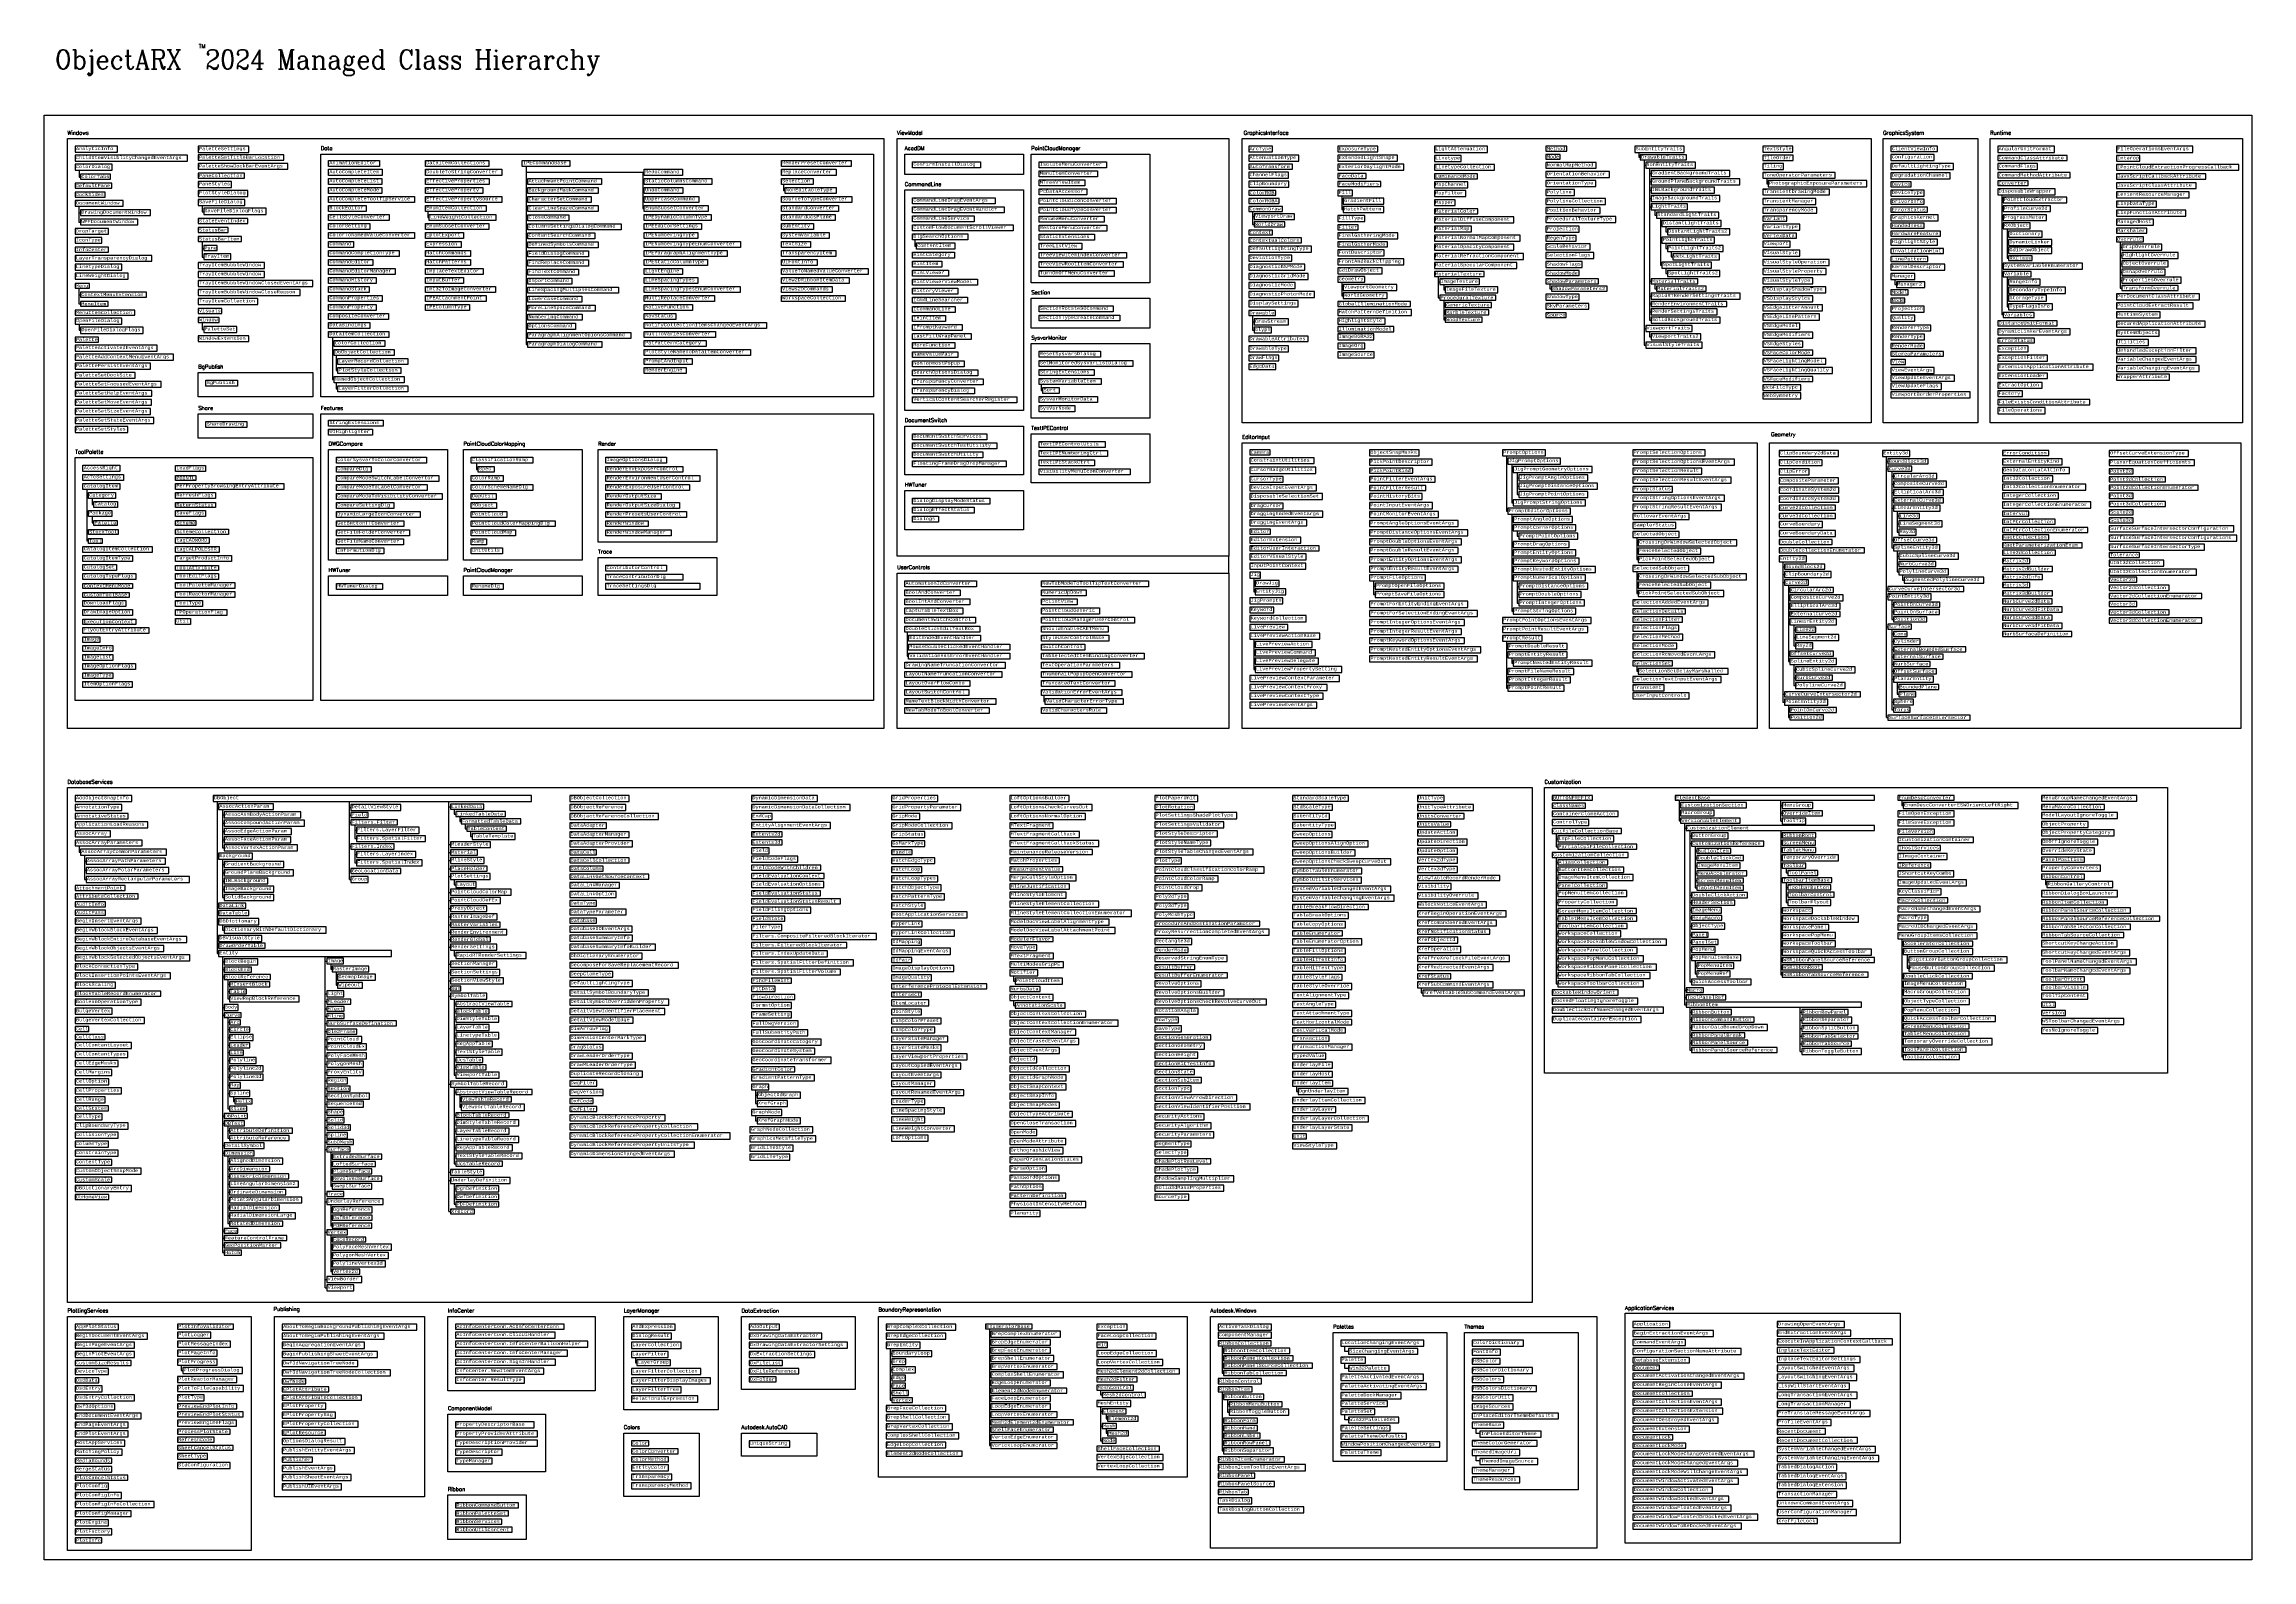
# Model space of a CAD drawing. Header units: inches. Extents: x 349 to 921, y -346 to 10.
# Drawn here: x 636.2 to 920.9, y -185.2 to 10.3 of the extents above; entities that cross this region are included whole.
import ezdxf
from ezdxf.enums import TextEntityAlignment as Align

# ---------------------------------------------------------------- set-up
doc = ezdxf.new("R2010")
doc.units = ezdxf.units.IN
doc.header["$MEASUREMENT"] = 0
for name, color, linetype in [('Managed classes', 3, 'Continuous'), ('ObjectARX 2009 Managed classes', 7, 'Continuous'), ('ObjectARX 2010 Managed classes', 7, 'Continuous')]:
    doc.layers.add(name, color=color, linetype=linetype)
doc.styles.add('Categories', font='romanc.shx', dxfattribs={"height": 0.5})
doc.styles.add('PureManaged', font='cour.ttf', dxfattribs={"height": 0.4})
doc.styles.get("Standard").update_dxf_attribs({"font": 'cour.ttf'})
doc.styles.add('Title', font='romanc.shx', dxfattribs={"width": 0.9})

msp = doc.modelspace()

# ---------------------------------------------------------------- linework, layer by layer
for p, q in [((698.39, -5.49), (698.39, -28.46)), ((841.87, -3.68), (841.87, -4.3)), ((841.87, -4.3), (842.07, -4.3)), ((842.57, -4.63), (842.57, -28.55)), ((842.57, -5.32), (842.77, -5.32)), ((640.73, -5.98), (640.73, -6.88)), ((640.73, -6.88), (640.93, -6.88)), ((713.63, -6.26), (698.39, -6.26)), ((698.39, -7.44), (698.59, -7.44)), ((713.43, -6.26), (713.43, -10.94)), ((713.43, -7.44), (713.63, -7.44)), ((731.59, -7.81), (731.59, -8.59)), ((843.27, -5.71), (843.27, -25.33)), ((843.27, -6.39), (843.47, -6.39)), ((843.27, -7.47), (843.47, -7.47)), ((858.38, -7.03), (858.38, -7.72)), ((858.38, -7.72), (858.58, -7.72)), ((640.72, -10.63), (640.72, -12.67)), ((656.6, -10.58), (656.6, -11.36)), ((656.6, -11.36), (656.8, -11.36)), ((685.69, -11.29), (685.69, -12.07)), ((698.39, -8.6), (698.59, -8.6)), ((698.39, -9.77), (698.59, -9.77)), ((698.39, -10.94), (698.59, -10.94)), ((713.43, -8.6), (713.63, -8.6)), ((713.43, -9.77), (713.63, -9.77)), ((713.43, -10.94), (713.63, -10.94)), ((731.59, -8.59), (731.79, -8.59)), ((792.08, -11.29), (792.08, -12.98)), ((803.57, -9.29), (803.57, -11.05)), ((803.57, -9.98), (803.77, -9.98)), ((803.57, -11.05), (803.77, -11.05)), ((843.27, -8.54), (843.47, -8.54)), ((843.27, -9.62), (843.47, -9.62)), ((843.27, -10.69), (843.47, -10.69)), ((843.97, -11.08), (843.97, -11.77)), ((888.68, -9.14), (888.68, -24.58)), ((888.68, -9.81), (888.88, -9.81)), ((888.68, -10.96), (888.88, -10.96)), ((640.72, -11.46), (640.92, -11.46)), ((640.72, -12.67), (640.92, -12.67)), ((685.69, -12.07), (685.89, -12.07)), ((698.39, -12.11), (698.59, -12.11)), ((698.39, -13.28), (698.59, -13.28)), ((792.08, -11.97), (792.28, -11.97)), ((792.08, -12.98), (792.28, -12.98)), ((843.97, -11.77), (844.17, -11.77)), ((844.67, -12.16), (844.67, -18.22)), ((844.67, -12.85), (844.87, -12.85)), ((845.37, -13.23), (845.37, -13.92)), ((845.37, -13.92), (845.57, -13.92)), ((888.68, -12.11), (888.88, -12.11)), ((888.68, -13.16), (888.88, -13.16)), ((889.38, -13.55), (889.38, -17.33)), ((656.6, -15.23), (656.6, -17.18)), ((656.6, -16.08), (656.8, -16.08)), ((698.39, -14.44), (698.59, -14.44)), ((698.39, -15.61), (698.59, -15.61)), ((698.39, -16.78), (698.59, -16.78)), ((748.51, -14.98), (748.51, -15.76)), ((748.51, -15.76), (748.71, -15.76)), ((844.67, -15), (844.87, -15)), ((845.37, -15.38), (845.37, -16.07)), ((845.37, -16.07), (845.57, -16.07)), ((846.07, -16.46), (846.07, -17.15)), ((889.38, -14.24), (889.58, -14.24)), ((889.38, -15.31), (889.58, -15.31)), ((889.38, -16.32), (889.58, -16.32)), ((903.98, -15.21), (903.98, -21.19)), ((903.98, -15.9), (904.18, -15.9)), ((903.98, -16.97), (904.18, -16.97)), ((656.6, -17.18), (656.8, -17.18)), ((698.39, -17.95), (698.59, -17.95)), ((698.39, -19.12), (698.59, -19.12)), ((816.02, -19.71), (816.02, -22.44)), ((844.67, -18.22), (844.87, -18.22)), ((845.37, -18.61), (845.37, -19.3)), ((845.37, -19.3), (845.57, -19.3)), ((846.07, -17.15), (846.27, -17.15)), ((888.68, -18.35), (888.88, -18.35)), ((888.68, -19.29), (888.88, -19.29)), ((889.38, -17.33), (889.58, -17.33)), ((889.38, -19.75), (889.38, -23.59)), ((903.98, -18.05), (904.18, -18.05)), ((903.98, -19.12), (904.18, -19.12)), ((640.72, -21.21), (640.72, -23.24)), ((640.72, -22.04), (640.92, -22.04)), ((698.39, -20.28), (698.59, -20.28)), ((698.39, -21.45), (698.59, -21.45)), ((698.39, -22.62), (698.59, -22.62)), ((803.57, -20.42), (803.57, -22.17)), ((803.57, -21.11), (803.77, -21.11)), ((803.57, -22.17), (803.77, -22.17)), ((816.02, -20.38), (816.22, -20.38)), ((816.02, -22.44), (816.22, -22.44)), ((816.72, -20.74), (816.72, -21.43)), ((816.72, -21.43), (816.92, -21.43)), ((816.72, -22.76), (816.72, -25.27)), ((830.41, -20.65), (830.41, -21.27)), ((830.41, -21.27), (830.61, -21.27)), ((843.27, -20.31), (843.47, -20.31)), ((843.27, -22.22), (843.47, -22.22)), ((843.97, -20.64), (843.97, -21.27)), ((843.97, -21.27), (844.17, -21.27)), ((874.9, -20.06), (874.9, -20.74)), ((874.9, -20.74), (875.1, -20.74)), ((889.38, -20.44), (889.58, -20.44)), ((889.38, -21.48), (889.58, -21.48)), ((889.38, -22.51), (889.58, -22.51)), ((903.98, -20.19), (904.18, -20.19)), ((903.98, -21.19), (904.18, -21.19)), ((640.72, -23.24), (640.92, -23.24)), ((698.39, -23.79), (698.59, -23.79)), ((698.39, -24.95), (698.59, -24.95)), ((792.08, -24.72), (792.08, -26.6)), ((792.08, -25.54), (792.28, -25.54)), ((816.72, -23.39), (816.92, -23.39)), ((816.72, -24.33), (816.92, -24.33)), ((816.72, -25.27), (816.92, -25.27)), ((843.27, -23.24), (843.47, -23.24)), ((843.27, -24.25), (843.47, -24.25)), ((843.27, -25.33), (843.47, -25.33)), ((888.68, -24.58), (888.88, -24.58)), ((889.38, -23.59), (889.58, -23.59)), ((640.73, -25.85), (640.73, -26.63)), ((640.73, -26.63), (640.93, -26.63)), ((656.6, -25.69), (656.6, -26.53)), ((656.6, -26.53), (656.8, -26.53)), ((673.41, -27.55), (673.41, -33)), ((673.41, -28.33), (673.61, -28.33)), ((698.39, -26.12), (698.59, -26.12)), ((698.39, -27.29), (698.59, -27.29)), ((698.39, -28.46), (698.59, -28.46)), ((792.08, -26.6), (792.28, -26.6)), ((842.57, -26.4), (842.77, -26.4)), ((843.27, -26.79), (843.27, -27.48)), ((843.27, -27.48), (843.47, -27.48)), ((673.41, -29.5), (673.61, -29.5)), ((673.9, -29.88), (673.9, -31.83)), ((673.9, -30.66), (674.1, -30.66)), ((842.57, -28.55), (842.77, -28.55)), ((673.41, -33), (673.61, -33)), ((673.9, -31.83), (674.1, -31.83)), ((673.9, -33.39), (673.9, -34.17)), ((764.82, -33.62), (764.82, -34.4)), ((673.9, -34.17), (674.1, -34.17)), ((764.82, -34.4), (765.02, -34.4)), ((692, -43.79), (692, -44.57)), ((692, -44.57), (692.2, -44.57)), ((824.8, -42.84), (824.8, -49.98)), ((824.8, -43.53), (825, -43.53)), ((825.5, -43.91), (825.5, -48.9)), ((825.5, -44.6), (825.7, -44.6)), ((826.2, -44.99), (826.2, -47.83)), ((873.81, -76.59), (873.81, -42.92)), ((873.81, -43.54), (874.01, -43.54)), ((873.81, -44.5), (874.01, -44.5)), ((874.51, -44.82), (874.51, -54.69)), ((874.51, -45.45), (874.71, -45.45)), ((641.73, -47.15), (641.73, -53.8)), ((641.73, -47.95), (641.93, -47.95)), ((642.43, -48.33), (642.43, -49.09)), ((826.2, -45.68), (826.4, -45.68)), ((826.2, -46.75), (826.4, -46.75)), ((826.2, -47.83), (826.4, -47.83)), ((874.51, -46.46), (874.71, -46.46)), ((874.51, -47.54), (874.71, -47.54)), ((641.73, -50.25), (641.93, -50.25)), ((642.43, -49.09), (642.63, -49.09)), ((642.43, -50.63), (642.43, -51.48)), ((824.8, -49.98), (825, -49.98)), ((825.5, -48.9), (825.7, -48.9)), ((825.5, -50.37), (825.5, -62.88)), ((825.5, -51.05), (825.7, -51.05)), ((874.51, -48.55), (874.71, -48.55)), ((874.51, -49.56), (874.71, -49.56)), ((875.21, -49.95), (875.21, -52.67)), ((875.21, -50.58), (875.41, -50.58)), ((641.73, -52.64), (641.93, -52.64)), ((641.73, -53.8), (641.93, -53.8)), ((642.43, -51.48), (642.63, -51.48)), ((791.72, -52.28), (791.72, -52.28)), ((825.5, -52.13), (825.7, -52.13)), ((826.2, -52.52), (826.2, -53.2)), ((826.2, -53.2), (826.4, -53.2)), ((841.61, -53.35), (841.61, -56.19)), ((841.61, -54.04), (841.81, -54.04)), ((874.51, -53.68), (874.71, -53.68)), ((875.21, -51.59), (875.41, -51.59)), ((875.21, -52.67), (875.41, -52.67)), ((788.99, -57.95), (788.99, -55.75)), ((825.5, -54.28), (825.7, -54.28)), ((825.5, -55.35), (825.7, -55.35)), ((825.5, -56.43), (825.7, -56.43)), ((841.61, -55.12), (841.81, -55.12)), ((841.61, -56.19), (841.81, -56.19)), ((860.47, -56.51), (860.47, -74.59)), ((874.51, -54.69), (874.71, -54.69)), ((875.21, -55.08), (875.21, -57.79)), ((875.21, -55.77), (875.41, -55.77)), ((875.21, -56.78), (875.41, -56.78)), ((792.22, -58.6), (792.22, -60.37)), ((792.22, -59.29), (792.42, -59.29)), ((807.67, -58.94), (807.67, -60.71)), ((807.67, -59.63), (807.87, -59.63)), ((825.5, -57.51), (825.7, -57.51)), ((825.5, -58.58), (825.7, -58.58)), ((826.2, -58.97), (826.2, -61.81)), ((826.2, -59.66), (826.4, -59.66)), ((841.61, -57.75), (841.61, -60.59)), ((841.61, -58.44), (841.81, -58.44)), ((841.61, -59.52), (841.81, -59.52)), ((860.47, -57.14), (860.67, -57.14)), ((860.47, -58.15), (860.67, -58.15)), ((860.47, -59.16), (860.67, -59.16)), ((861.17, -59.49), (861.17, -69.36)), ((875.21, -57.79), (875.41, -57.79)), ((875.91, -58.18), (875.91, -58.87)), ((875.91, -58.87), (876.11, -58.87)), ((792.22, -60.37), (792.42, -60.37)), ((807.67, -60.71), (807.87, -60.71)), ((826.2, -60.73), (826.4, -60.73)), ((826.2, -61.81), (826.4, -61.81)), ((841.61, -60.59), (841.81, -60.59)), ((861.17, -60.12), (861.37, -60.12)), ((861.17, -61.13), (861.37, -61.13)), ((861.17, -62.21), (861.37, -62.21)), ((873.81, -59.98), (874.01, -59.98)), ((873.81, -60.99), (874.01, -60.99)), ((874.51, -61.38), (874.51, -63.92)), ((874.51, -62.01), (874.71, -62.01)), ((825.5, -62.88), (825.7, -62.88)), ((861.17, -63.22), (861.37, -63.22)), ((861.17, -64.23), (861.37, -64.23)), ((861.87, -64.62), (861.87, -67.34)), ((861.87, -65.25), (862.07, -65.25)), ((873.81, -64.87), (874.01, -64.87)), ((874.51, -62.96), (874.71, -62.96)), ((874.51, -63.92), (874.71, -63.92)), ((874.51, -65.19), (874.51, -75.57)), ((747.51, -65.56), (747.51, -68.68)), ((747.51, -66.34), (747.71, -66.34)), ((747.51, -67.51), (747.71, -67.51)), ((792.22, -66.47), (792.22, -70.38)), ((792.22, -67.15), (792.42, -67.15)), ((792.22, -68.23), (792.42, -68.23)), ((824.8, -66.74), (824.8, -72.78)), ((824.8, -67.42), (825, -67.42)), ((861.87, -66.26), (862.07, -66.26)), ((861.87, -67.34), (862.07, -67.34)), ((874.51, -65.8), (874.71, -65.8)), ((874.51, -66.79), (874.71, -66.79)), ((874.51, -67.8), (874.71, -67.8)), ((747.51, -68.68), (747.71, -68.68)), ((792.22, -69.3), (792.42, -69.3)), ((792.22, -70.38), (792.42, -70.38)), ((824.8, -68.49), (825, -68.49)), ((824.8, -70.64), (825, -70.64)), ((825.5, -68.88), (825.5, -69.57)), ((825.5, -69.57), (825.7, -69.57)), ((841.61, -69.93), (841.61, -70.62)), ((841.61, -70.62), (841.81, -70.62)), ((861.17, -68.35), (861.37, -68.35)), ((861.17, -69.36), (861.37, -69.36)), ((861.87, -69.75), (861.87, -72.46)), ((861.87, -70.44), (862.07, -70.44)), ((874.51, -68.74), (874.71, -68.74)), ((874.51, -69.68), (874.71, -69.68)), ((874.51, -70.62), (874.71, -70.62)), ((765.13, -73.74), (765.13, -74.52)), ((824.8, -71.71), (825, -71.71)), ((824.8, -72.78), (825, -72.78)), ((860.47, -73.57), (860.67, -73.57)), ((861.87, -71.45), (862.07, -71.45)), ((861.87, -72.46), (862.07, -72.46)), ((874.51, -71.63), (874.71, -71.63)), ((875.21, -72.02), (875.21, -73.58)), ((875.21, -72.64), (875.41, -72.64)), ((875.21, -73.58), (875.41, -73.58)), ((765.13, -74.52), (765.33, -74.52)), ((860.47, -74.59), (860.67, -74.59)), ((861.17, -74.98), (861.17, -76.56)), ((861.17, -75.6), (861.37, -75.6)), ((861.17, -76.56), (861.37, -76.56)), ((873.81, -76.59), (874.01, -76.59)), ((874.51, -74.58), (874.71, -74.58)), ((874.51, -75.57), (874.71, -75.57)), ((658.53, -87.4), (658.53, -107.01)), ((658.53, -88.08), (658.73, -88.08)), ((675.59, -97.46), (675.59, -87.4)), ((675.59, -88.17), (675.79, -88.17)), ((688.42, -140.3), (688.42, -87.4)), ((688.42, -88.08), (688.62, -88.08)), ((847.07, -87.26), (847.07, -89.89)), ((847.07, -87.89), (847.27, -87.89)), ((860.19, -89.95), (860.19, -87.26)), ((860.19, -87.93), (860.39, -87.93)), ((875.79, -87.24), (875.79, -87.93)), ((875.79, -87.93), (875.99, -87.93)), ((659.23, -88.46), (659.25, -93.41)), ((659.23, -89.15), (659.43, -89.15)), ((659.23, -90.22), (659.43, -90.22)), ((675.59, -89.16), (675.79, -89.16)), ((675.59, -90.11), (675.79, -90.11)), ((676.29, -90.44), (676.29, -92.2)), ((689.12, -88.41), (689.12, -89.03)), ((689.12, -89.03), (689.32, -89.03)), ((689.82, -89.36), (689.82, -89.98)), ((689.82, -89.98), (690.02, -89.98)), ((690.52, -90.3), (690.52, -90.92)), ((690.52, -90.92), (690.72, -90.92)), ((847.07, -88.89), (847.27, -88.89)), ((847.07, -89.89), (847.27, -89.89)), ((847.77, -90.21), (847.77, -113.63)), ((847.77, -90.84), (847.97, -90.84)), ((860.19, -88.93), (860.39, -88.93)), ((860.19, -89.95), (860.39, -89.95)), ((640.73, -93.15), (640.73, -93.94)), ((640.73, -93.94), (640.93, -93.94)), ((659.23, -91.28), (659.43, -91.28)), ((659.23, -92.34), (659.43, -92.34)), ((659.25, -93.41), (659.45, -93.41)), ((675.59, -93.22), (675.79, -93.22)), ((676.29, -91.13), (676.49, -91.13)), ((676.29, -92.2), (676.49, -92.2)), ((676.29, -93.55), (676.29, -95.31)), ((688.42, -92.98), (688.62, -92.98)), ((691.22, -91.24), (691.22, -91.92)), ((691.22, -91.92), (691.42, -91.92)), ((831.22, -91.55), (831.22, -93.26)), ((831.22, -92.24), (831.42, -92.24)), ((831.22, -93.26), (831.42, -93.26)), ((848.47, -91.17), (848.47, -110.69)), ((848.47, -91.84), (848.67, -91.84)), ((848.47, -92.84), (848.67, -92.84)), ((849.17, -93.16), (849.17, -98.54)), ((849.17, -93.77), (849.37, -93.77)), ((860.19, -91.17), (860.19, -109.75)), ((860.19, -91.8), (860.39, -91.8)), ((860.19, -92.73), (860.39, -92.73)), ((860.19, -93.66), (860.39, -93.66)), ((641.43, -94.33), (641.43, -97.47)), ((641.43, -95.12), (641.63, -95.12)), ((641.43, -96.29), (641.63, -96.29)), ((658.53, -94.47), (658.73, -94.47)), ((659.23, -94.85), (659.23, -99.79)), ((659.23, -95.54), (659.43, -95.54)), ((659.23, -96.61), (659.43, -96.61)), ((675.59, -96.37), (675.79, -96.37)), ((676.29, -94.23), (676.49, -94.23)), ((676.29, -95.31), (676.49, -95.31)), ((688.42, -93.99), (688.62, -93.99)), ((688.42, -95.01), (688.62, -95.01)), ((688.42, -96.08), (688.62, -96.08)), ((831.22, -94.64), (831.22, -110.93)), ((831.22, -95.27), (831.42, -95.27)), ((831.22, -96.22), (831.42, -96.22)), ((849.17, -94.7), (849.37, -94.7)), ((849.17, -95.7), (849.37, -95.7)), ((849.17, -96.68), (849.37, -96.68)), ((860.19, -94.67), (860.39, -94.67)), ((860.19, -95.68), (860.39, -95.68)), ((860.89, -96), (860.89, -96.62)), ((860.89, -96.62), (861.09, -96.62)), ((641.43, -97.47), (641.63, -97.47)), ((659.23, -97.67), (659.43, -97.67)), ((659.23, -98.73), (659.43, -98.73)), ((675.59, -97.46), (675.79, -97.46)), ((688.42, -97.09), (688.62, -97.09)), ((688.42, -99.13), (688.62, -99.13)), ((689.12, -97.48), (689.12, -98.14)), ((689.12, -98.14), (689.32, -98.14)), ((831.22, -97.24), (831.42, -97.24)), ((831.22, -98.25), (831.42, -98.25)), ((831.22, -99.27), (831.42, -99.27)), ((848.47, -99.49), (848.67, -99.49)), ((849.17, -97.61), (849.37, -97.61)), ((849.17, -98.54), (849.37, -98.54)), ((860.19, -97.56), (860.39, -97.56)), ((860.89, -97.88), (860.89, -100.44)), ((860.89, -98.5), (861.09, -98.5)), ((860.89, -99.44), (861.09, -99.44)), ((894.31, -97.44), (894.31, -98.13)), ((894.31, -98.13), (894.51, -98.13)), ((658.53, -100.85), (658.73, -100.85)), ((658.53, -101.8), (658.73, -101.8)), ((659.23, -99.79), (659.43, -99.79)), ((688.42, -100.18), (688.62, -100.18)), ((688.42, -101.23), (688.62, -101.23)), ((688.42, -102.3), (688.62, -102.3)), ((831.22, -100.44), (831.42, -100.44)), ((831.22, -101.56), (831.42, -101.56)), ((848.47, -100.45), (848.67, -100.45)), ((848.47, -101.44), (848.67, -101.44)), ((848.47, -102.41), (848.67, -102.41)), ((860.19, -101.5), (860.39, -101.5)), ((860.89, -100.44), (861.09, -100.44)), ((658.53, -102.91), (658.73, -102.91)), ((658.53, -105.06), (658.73, -105.06)), ((659.23, -103.3), (659.23, -103.99)), ((659.23, -103.99), (659.43, -103.99)), ((688.42, -103.31), (688.62, -103.31)), ((688.42, -104.26), (688.62, -104.26)), ((688.42, -105.21), (688.62, -105.21)), ((831.22, -102.51), (831.42, -102.51)), ((831.22, -103.47), (831.42, -103.47)), ((831.22, -104.48), (831.42, -104.48)), ((848.47, -103.5), (848.67, -103.5)), ((848.47, -103.5), (848.67, -103.5)), ((848.47, -104.61), (848.67, -104.61)), ((860.19, -102.57), (860.39, -102.57)), ((860.19, -103.64), (860.39, -103.64)), ((860.19, -104.7), (860.39, -104.7)), ((875.79, -105.13), (875.79, -120.36)), ((658.53, -106), (658.73, -106)), ((658.53, -107.01), (658.73, -107.01)), ((659.23, -107.4), (659.23, -145.6)), ((659.23, -108.09), (659.43, -108.09)), ((672.48, -150.16), (672.48, -107.4)), ((672.48, -108.01), (672.68, -108.01)), ((688.42, -106.22), (688.62, -106.22)), ((689.12, -106.61), (689.12, -107.3)), ((689.12, -107.3), (689.32, -107.3)), ((831.22, -105.56), (831.42, -105.56)), ((831.22, -106.63), (831.42, -106.63)), ((831.22, -107.71), (831.42, -107.71)), ((848.47, -105.55), (848.67, -105.55)), ((848.47, -106.54), (848.67, -106.54)), ((848.47, -107.57), (848.67, -107.57)), ((849.17, -107.94), (849.17, -109.65)), ((860.19, -105.76), (860.39, -105.76)), ((860.19, -106.83), (860.39, -106.83)), ((860.19, -107.84), (860.39, -107.84)), ((875.79, -105.76), (875.99, -105.76)), ((875.79, -106.77), (875.99, -106.77)), ((876.49, -107.16), (876.49, -108.92)), ((876.49, -107.85), (876.69, -107.85)), ((659.23, -109.1), (659.43, -109.1)), ((659.23, -110.04), (659.43, -110.04)), ((659.93, -110.36), (659.93, -112.87)), ((659.93, -110.98), (660.13, -110.98)), ((673.18, -108.37), (673.18, -109.04)), ((673.18, -109.04), (673.38, -109.04)), ((673.88, -109.4), (673.88, -111.1)), ((673.88, -110.07), (674.08, -110.07)), ((688.42, -108.38), (688.62, -108.38)), ((688.42, -109.47), (688.62, -109.47)), ((688.42, -110.53), (688.62, -110.53)), ((761.26, -109.9), (761.26, -110.59)), ((761.26, -110.59), (761.46, -110.59)), ((831.22, -108.78), (831.42, -108.78)), ((831.22, -109.86), (831.42, -109.86)), ((831.22, -110.93), (831.42, -110.93)), ((848.47, -110.69), (848.67, -110.69)), ((849.17, -108.6), (849.37, -108.6)), ((849.17, -109.65), (849.37, -109.65)), ((860.19, -108.8), (860.39, -108.8)), ((860.19, -109.75), (860.39, -109.75)), ((875.79, -109.94), (875.99, -109.94)), ((875.79, -110.95), (875.99, -110.95)), ((876.49, -108.92), (876.69, -108.92)), ((659.93, -111.92), (660.13, -111.92)), ((659.93, -112.87), (660.13, -112.87)), ((672.48, -112.22), (672.68, -112.22)), ((672.48, -113.23), (672.68, -113.23)), ((673.88, -111.1), (674.08, -111.1)), ((688.42, -111.53), (688.62, -111.53)), ((688.42, -112.52), (688.62, -112.52)), ((689.12, -112.9), (689.12, -122.71)), ((689.12, -113.53), (689.32, -113.53)), ((761.26, -113.09), (761.26, -113.72)), ((761.26, -113.72), (761.46, -113.72)), ((813.82, -111.43), (813.82, -112.11)), ((813.82, -112.11), (814.02, -112.11)), ((847.77, -111.76), (847.97, -111.76)), ((847.77, -112.69), (847.97, -112.69)), ((847.77, -113.63), (847.97, -113.63)), ((875.79, -112.03), (875.99, -112.03)), ((875.79, -113.21), (875.99, -113.21)), ((659.23, -113.99), (659.43, -113.99)), ((659.23, -114.98), (659.43, -114.98)), ((659.93, -115.29), (659.93, -127.04)), ((659.93, -115.89), (660.13, -115.89)), ((672.48, -114.16), (672.68, -114.16)), ((672.48, -115.09), (672.68, -115.09)), ((672.48, -116.04), (672.68, -116.04)), ((689.12, -114.48), (689.32, -114.48)), ((689.12, -115.48), (689.32, -115.48)), ((689.12, -116.55), (689.32, -116.55)), ((848.47, -113.96), (848.47, -119.48)), ((848.47, -114.59), (848.67, -114.59)), ((848.47, -115.54), (848.67, -115.54)), ((848.47, -116.56), (848.67, -116.56)), ((862.71, -119.66), (862.71, -113.96)), ((862.71, -114.59), (862.91, -114.59)), ((862.71, -115.6), (862.91, -115.6)), ((862.71, -116.68), (862.91, -116.68)), ((875.79, -114.38), (875.99, -114.38)), ((875.79, -115.43), (875.99, -115.43)), ((875.79, -116.42), (875.99, -116.42)), ((659.93, -116.83), (660.13, -116.83)), ((659.93, -117.84), (660.13, -117.84)), ((659.93, -118.85), (660.13, -118.85)), ((672.48, -117.1), (672.68, -117.1)), ((672.48, -118.11), (672.68, -118.11)), ((672.48, -119.06), (672.68, -119.06)), ((689.12, -117.62), (689.32, -117.62)), ((689.12, -118.69), (689.32, -118.69)), ((848.47, -117.57), (848.67, -117.57)), ((848.47, -118.53), (848.67, -118.53)), ((848.47, -119.48), (848.67, -119.48)), ((862.71, -117.69), (862.91, -117.69)), ((862.71, -118.65), (862.91, -118.65)), ((875.79, -117.38), (875.99, -117.38)), ((875.79, -118.39), (875.99, -118.39)), ((875.79, -119.41), (875.99, -119.41)), ((659.93, -119.8), (660.13, -119.8)), ((659.93, -120.81), (660.13, -120.81)), ((659.93, -121.89), (660.13, -121.89)), ((672.48, -120.23), (672.68, -120.23)), ((672.48, -121.29), (672.68, -121.29)), ((672.48, -122.36), (672.68, -122.36)), ((689.12, -119.75), (689.32, -119.75)), ((689.12, -120.75), (689.32, -120.75)), ((689.12, -121.7), (689.32, -121.7)), ((862.71, -119.66), (862.91, -119.66)), ((875.79, -120.36), (875.99, -120.36)), ((659.93, -122.96), (660.13, -122.96)), ((659.93, -124.02), (660.13, -124.02)), ((659.93, -125.07), (660.13, -125.07)), ((672.48, -123.44), (672.68, -123.44)), ((672.48, -124.45), (672.68, -124.45)), ((688.42, -123.88), (688.62, -123.88)), ((689.12, -122.71), (689.32, -122.71)), ((689.12, -124.26), (689.12, -134.14)), ((689.12, -124.89), (689.32, -124.89)), ((689.82, -125.22), (689.82, -126.86)), ((727.97, -124.62), (727.97, -126.37)), ((797.73, -124.14), (797.73, -124.82)), ((797.73, -124.82), (797.93, -124.82)), ((659.23, -127.99), (659.43, -127.99)), ((659.93, -127.04), (660.13, -127.04)), ((660.63, -125.46), (660.63, -126.09)), ((660.63, -126.09), (660.83, -126.09)), ((672.48, -125.43), (672.68, -125.43)), ((672.48, -126.44), (672.68, -126.44)), ((672.48, -127.5), (672.68, -127.5)), ((689.12, -127.87), (689.32, -127.87)), ((689.82, -125.84), (690.02, -125.84)), ((689.82, -126.86), (690.02, -126.86)), ((727.97, -125.31), (728.17, -125.31)), ((727.97, -126.37), (728.17, -126.37)), ((727.97, -127.91), (727.97, -128.6)), ((659.23, -128.93), (659.43, -128.93)), ((659.93, -129.23), (659.93, -130.82)), ((659.93, -129.86), (660.13, -129.86)), ((659.93, -130.82), (660.13, -130.82)), ((672.48, -128.51), (672.68, -128.51)), ((672.48, -129.46), (672.68, -129.46)), ((672.48, -130.42), (672.68, -130.42)), ((689.12, -128.87), (689.32, -128.87)), ((689.12, -129.94), (689.32, -129.94)), ((727.97, -128.6), (728.17, -128.6)), ((659.23, -131.79), (659.43, -131.79)), ((659.23, -132.79), (659.43, -132.79)), ((659.93, -133.11), (659.93, -141.86)), ((659.93, -133.8), (660.13, -133.8)), ((672.48, -131.35), (672.68, -131.35)), ((672.48, -132.29), (672.68, -132.29)), ((673.18, -132.61), (673.18, -137.05)), ((673.18, -133.23), (673.38, -133.23)), ((689.12, -131.01), (689.32, -131.01)), ((689.12, -132.08), (689.32, -132.08)), ((689.12, -133.14), (689.32, -133.14)), ((659.93, -134.82), (660.13, -134.82)), ((659.93, -135.77), (660.13, -135.77)), ((673.18, -134.17), (673.38, -134.17)), ((673.18, -135.11), (673.38, -135.11)), ((673.18, -136.05), (673.38, -136.05)), ((688.42, -135.24), (688.62, -135.24)), ((688.42, -136.31), (688.62, -136.31)), ((689.12, -134.14), (689.32, -134.14)), ((659.93, -136.79), (660.13, -136.79)), ((659.93, -137.8), (660.13, -137.8)), ((659.93, -138.82), (660.13, -138.82)), ((672.48, -138.04), (672.68, -138.04)), ((672.48, -139.03), (672.68, -139.03)), ((673.18, -137.05), (673.38, -137.05)), ((673.18, -139.41), (673.18, -142.13)), ((689.12, -136.7), (689.12, -139.35)), ((689.12, -137.38), (689.32, -137.38)), ((689.12, -138.4), (689.32, -138.4)), ((689.12, -139.35), (689.32, -139.35)), ((659.93, -139.83), (660.13, -139.83)), ((659.93, -140.85), (660.13, -140.85)), ((659.93, -141.86), (660.13, -141.86)), ((673.18, -140.09), (673.38, -140.09)), ((673.18, -141.09), (673.38, -141.09)), ((673.18, -142.13), (673.38, -142.13)), ((688.42, -140.3), (688.62, -140.3)), ((659.23, -142.79), (659.43, -142.79)), ((659.23, -143.72), (659.43, -143.72)), ((659.23, -144.66), (659.43, -144.66)), ((672.48, -142.98), (672.68, -142.98)), ((673.18, -143.29), (673.18, -148.05)), ((673.18, -143.91), (673.38, -143.91)), ((673.18, -144.91), (673.38, -144.91)), ((659.23, -145.6), (659.43, -145.6)), ((673.18, -145.97), (673.38, -145.97)), ((673.18, -147.04), (673.38, -147.04)), ((673.18, -148.05), (673.38, -148.05)), ((672.48, -149.06), (672.68, -149.06)), ((672.48, -150.16), (672.68, -150.16)), ((758.13, -155.43), (758.13, -170.5)), ((758.13, -156.12), (758.33, -156.12)), ((712.48, -159.12), (712.48, -159.8)), ((745.33, -157.95), (745.33, -164.62)), ((745.33, -158.63), (745.53, -158.63)), ((758.13, -157.18), (758.33, -157.18)), ((758.13, -158.22), (758.33, -158.22)), ((758.13, -159.27), (758.33, -159.27)), ((788.14, -157.64), (788.14, -161.14)), ((788.14, -158.27), (788.34, -158.27)), ((788.14, -159.23), (788.34, -159.23)), ((803.95, -158.35), (803.95, -157.65)), ((804.45, -158.35), (803.95, -158.35)), ((653.91, -160.12), (653.91, -160.81)), ((653.91, -160.81), (654.11, -160.81)), ((712.48, -159.8), (712.68, -159.8)), ((745.33, -159.68), (745.53, -159.68)), ((745.33, -160.72), (745.53, -160.72)), ((745.33, -161.78), (745.53, -161.78)), ((758.13, -160.32), (758.33, -160.32)), ((758.13, -161.36), (758.33, -161.36)), ((788.14, -160.18), (788.34, -160.18)), ((788.14, -161.14), (788.34, -161.14)), ((803.95, -160.54), (803.95, -159.84)), ((804.45, -160.54), (803.95, -160.54)), ((745.33, -162.77), (745.53, -162.77)), ((745.33, -163.7), (745.53, -163.7)), ((745.33, -164.62), (745.53, -164.62)), ((758.13, -162.42), (758.33, -162.42)), ((758.13, -163.43), (758.33, -163.43)), ((758.13, -164.42), (758.33, -164.42)), ((772.48, -163.33), (772.48, -163.95)), ((772.48, -163.95), (772.68, -163.95)), ((788.14, -163.57), (788.14, -171.16)), ((788.14, -164.2), (788.34, -164.2)), ((788.84, -164.53), (788.84, -166.17)), ((758.13, -165.47), (758.33, -165.47)), ((758.13, -166.51), (758.33, -166.51)), ((758.13, -167.5), (758.33, -167.5)), ((772.48, -165.46), (772.48, -169.86)), ((772.48, -166.08), (772.68, -166.08)), ((772.48, -167.97), (772.68, -167.97)), ((773.18, -166.4), (773.18, -167.02)), ((773.18, -167.02), (773.38, -167.02)), ((788.14, -167.28), (788.34, -167.28)), ((788.84, -165.15), (789.04, -165.15)), ((788.84, -166.17), (789.04, -166.17)), ((803.95, -167.18), (803.95, -166.48)), ((804.45, -167.18), (803.95, -167.18)), ((758.13, -168.45), (758.33, -168.45)), ((758.13, -169.45), (758.33, -169.45)), ((758.13, -170.5), (758.33, -170.5)), ((772.48, -169.86), (772.68, -169.86)), ((773.18, -168.29), (773.18, -168.91)), ((773.18, -168.91), (773.38, -168.91)), ((788.14, -168.24), (788.34, -168.24)), ((788.14, -169.19), (788.34, -169.19)), ((788.14, -170.15), (788.34, -170.15)), ((820.9, -168.92), (820.9, -168.23)), ((821.4, -168.92), (820.9, -168.92)), ((788.14, -171.16), (788.34, -171.16)), ((820.9, -172.45), (820.9, -171.75)), ((821.4, -172.45), (820.9, -172.45))]:
    msp.add_line(p, q)
for points in [[(636.23, 1.1), (920.94, 1.1), (920.94, -185.23), (636.23, -185.23)], [(639.23, -1.9), (744.5, -1.9), (744.5, -77.98), (639.23, -77.98)], [(746.22, -1.9), (788.99, -1.9), (788.99, -55.75), (746.22, -55.75)], [(790.72, -1.9), (871.83, -1.9), (871.83, -38.58), (790.72, -38.58)], [(873.4, -1.9), (885.61, -1.9), (885.61, -38.58), (873.4, -38.58)], [(887.18, -1.9), (919.74, -1.9), (919.74, -38.58), (887.18, -38.58)], [(640.23, -2.89), (640.23, -3.66), (645.7, -3.66), (645.7, -2.89)], [(640.23, -4.05), (640.23, -4.82), (654.73, -4.82), (654.73, -4.05)], [(640.23, -5.21), (640.23, -5.98), (644.98, -5.98), (644.98, -5.21)], [(656.1, -2.9), (656.1, -3.68), (662.64, -3.68), (662.64, -2.9)], [(656.1, -4.01), (656.1, -4.67), (667.12, -4.67), (667.12, -4.01)], [(656.1, -5.13), (656.1, -5.86), (667.64, -5.86), (667.64, -5.13)], [(671.91, -3.9), (743.18, -3.9), (743.18, -35.21), (671.91, -35.21)], [(672.91, -5.49), (672.91, -4.71), (679.48, -4.71), (679.48, -5.49)], [(685.4, -5.49), (685.4, -4.71), (693.56, -4.71), (693.56, -5.49)], [(697.89, -5.49), (697.89, -4.71), (704.03, -4.71), (704.03, -5.49)], [(731.3, -5.49), (731.3, -4.71), (740.29, -4.71), (740.29, -5.49)], [(747.22, -3.9), (762.53, -3.9), (762.53, -6.54), (747.22, -6.54)], [(748.22, -5.68), (748.22, -4.9), (756.97, -4.9), (756.97, -5.68)], [(763.53, -3.9), (778.84, -3.9), (778.84, -20.49), (763.53, -20.49)], [(764.53, -5.68), (764.53, -4.9), (773.22, -4.9), (773.22, -5.68)], [(791.58, -2.9), (791.58, -3.63), (794.66, -3.63), (794.66, -2.9)], [(791.58, -4.03), (791.58, -4.81), (798.02, -4.81), (798.02, -4.03)], [(791.58, -5.21), (791.58, -5.85), (797.23, -5.85), (797.23, -5.21)], [(803.07, -2.9), (803.07, -3.63), (808.23, -3.63), (808.23, -2.9)], [(803.07, -4.03), (803.07, -4.81), (810.75, -4.81), (810.75, -4.03)], [(803.07, -5.21), (803.07, -5.98), (811.59, -5.98), (811.59, -5.21)], [(815.52, -2.9), (815.52, -3.68), (822.36, -3.68), (822.36, -2.9)], [(815.52, -4.1), (815.52, -4.88), (818.98, -4.88), (818.98, -4.1)], [(815.52, -5.23), (815.52, -5.99), (823.27, -5.99), (823.27, -5.23)], [(829.91, -2.9), (829.91, -3.54), (832.61, -3.54), (832.61, -2.9)], [(829.91, -3.94), (829.91, -4.58), (831.73, -4.58), (831.73, -3.94)], [(829.91, -4.98), (829.91, -5.74), (836.38, -5.74), (836.38, -4.98)], [(841.37, -2.9), (841.37, -3.68), (847.74, -3.68), (847.74, -2.9)], [(842.07, -3.98), (842.07, -4.63), (848.03, -4.63), (848.03, -3.98)], [(842.77, -4.93), (842.77, -5.71), (849.19, -5.71), (849.19, -4.93)], [(857.88, -2.9), (857.88, -3.66), (861.76, -3.66), (861.76, -2.9)], [(857.88, -4.06), (857.88, -4.72), (861.77, -4.72), (861.77, -4.06)], [(857.88, -5.12), (857.88, -5.89), (860.53, -5.89), (860.53, -5.12)], [(874.4, -2.9), (874.4, -3.55), (880.39, -3.55), (880.39, -2.9)], [(874.4, -3.95), (874.4, -4.73), (879.98, -4.73), (879.98, -3.95)], [(874.4, -5.13), (874.4, -5.91), (882.48, -5.91), (882.48, -5.13)], [(888.18, -2.9), (888.18, -3.68), (895.47, -3.68), (895.47, -2.9)], [(888.18, -4.08), (888.18, -4.73), (897.11, -4.73), (897.11, -4.08)], [(888.18, -5.13), (888.18, -5.89), (893.31, -5.89), (893.31, -5.13)], [(903.48, -2.9), (903.48, -3.68), (913.35, -3.68), (913.35, -2.9)], [(903.48, -4.08), (903.48, -4.81), (906.5, -4.81), (906.5, -4.08)], [(903.48, -5.25), (903.48, -5.99), (919.27, -5.99), (919.27, -5.25)], [(640.22, -7.66), (640.22, -8.31), (644.94, -8.31), (644.94, -7.66)], [(640.93, -6.5), (640.93, -7.14), (644.8, -7.14), (644.8, -6.5)], [(656.1, -6.38), (656.1, -7.03), (662.08, -7.03), (662.08, -6.38)], [(656.1, -7.43), (656.1, -8.2), (660.37, -8.2), (660.37, -7.43)], [(672.91, -6.65), (672.91, -5.87), (679.84, -5.87), (679.84, -6.65)], [(672.91, -7.81), (672.91, -7.04), (679.79, -7.04), (679.79, -7.81)], [(672.91, -8.97), (672.91, -8.2), (679.79, -8.2), (679.79, -8.97)], [(685.4, -6.65), (685.4, -5.87), (695.25, -5.87), (695.25, -6.65)], [(685.4, -7.81), (685.4, -7.04), (693.61, -7.04), (693.61, -7.81)], [(685.4, -8.97), (685.4, -8.2), (692.82, -8.2), (692.82, -8.97)], [(698.59, -7.82), (698.59, -7.05), (708.09, -7.05), (708.09, -7.82)], [(698.59, -8.99), (698.59, -8.22), (707.67, -8.22), (707.67, -8.99)], [(713.63, -6.65), (713.63, -5.87), (718.57, -5.87), (718.57, -6.65)], [(713.63, -7.81), (713.63, -7.04), (722.33, -7.04), (722.33, -7.81)], [(713.63, -8.97), (713.63, -8.2), (718.59, -8.2), (718.59, -8.97)], [(731.3, -6.65), (731.3, -5.87), (738.37, -5.87), (738.37, -6.65)], [(731.3, -7.81), (731.3, -7.04), (735.4, -7.04), (735.4, -7.81)], [(731.79, -8.98), (731.79, -8.2), (738.36, -8.2), (738.36, -8.98)], [(747.22, -8.53), (762.53, -8.53), (762.53, -36.98), (747.22, -36.98)], [(764.53, -6.84), (764.53, -6.07), (772.07, -6.07), (772.07, -6.84)], [(764.53, -8.01), (764.53, -7.24), (770.45, -7.24), (770.45, -8.01)], [(764.53, -9.18), (764.53, -8.4), (770.71, -8.4), (770.71, -9.18)], [(791.58, -6.25), (791.58, -7.01), (796.71, -7.01), (796.71, -6.25)], [(791.58, -7.41), (791.58, -8.18), (796.76, -8.18), (796.76, -7.41)], [(803.07, -6.4), (803.07, -7.06), (806.71, -7.06), (806.71, -6.4)], [(803.07, -7.44), (803.07, -8.09), (808.61, -8.09), (808.61, -7.44)], [(815.52, -6.44), (815.52, -7.09), (821.08, -7.09), (821.08, -6.44)], [(815.52, -7.49), (815.52, -8.25), (819.85, -8.25), (819.85, -7.49)], [(829.91, -6.14), (829.91, -6.92), (838.11, -6.92), (838.11, -6.14)], [(829.91, -7.31), (829.91, -8.09), (836.32, -8.09), (836.32, -7.31)], [(829.91, -8.47), (829.91, -9.24), (833.59, -9.24), (833.59, -8.47)], [(843.47, -6.01), (843.47, -6.78), (853.64, -6.78), (853.64, -6.01)], [(843.47, -7.08), (843.47, -7.86), (854.9, -7.86), (854.9, -7.08)], [(843.47, -8.16), (843.47, -8.93), (851.66, -8.93), (851.66, -8.16)], [(857.88, -6.29), (857.88, -7.03), (867.21, -7.03), (867.21, -6.29)], [(857.88, -8.41), (857.88, -9.15), (866.49, -9.15), (866.49, -8.41)], [(858.58, -7.33), (858.58, -8.11), (871.31, -8.11), (871.31, -7.33)], [(874.4, -6.31), (874.4, -7.08), (882.05, -7.08), (882.05, -6.31)], [(874.4, -7.48), (874.4, -8.14), (877.01, -8.14), (877.01, -7.48)], [(874.4, -8.54), (874.4, -9.31), (878.69, -9.31), (878.69, -8.54)], [(888.18, -6.29), (888.18, -6.95), (897.53, -6.95), (897.53, -6.29)], [(888.18, -7.35), (888.18, -7.97), (892.08, -7.97), (892.08, -7.35)], [(888.18, -8.37), (888.18, -9.14), (895.57, -9.14), (895.57, -8.37)], [(903.48, -6.43), (903.48, -7.16), (915.01, -7.16), (915.01, -6.43)], [(903.48, -7.61), (903.48, -8.34), (913.75, -8.34), (913.75, -7.61)], [(640.22, -8.81), (640.22, -9.47), (644.08, -9.47), (644.08, -8.81)], [(640.23, -9.9), (640.23, -10.63), (646.4, -10.63), (646.4, -9.9)], [(640.92, -11.09), (640.92, -11.83), (649.94, -11.83), (649.94, -11.09)], [(656.1, -8.58), (656.1, -9.36), (662.51, -9.36), (662.51, -8.58)], [(656.1, -9.74), (656.1, -10.52), (662.09, -10.52), (662.09, -9.74)], [(656.8, -10.9), (656.8, -11.68), (664.85, -11.68), (664.85, -10.9)], [(672.91, -10.13), (672.91, -9.36), (684.01, -9.36), (684.01, -10.13)], [(672.91, -11.29), (672.91, -10.52), (677.76, -10.52), (677.76, -11.29)], [(685.4, -10.13), (685.4, -9.36), (695.25, -9.36), (695.25, -10.13)], [(685.4, -11.29), (685.4, -10.52), (693.24, -10.52), (693.24, -11.29)], [(698.59, -10.16), (698.59, -9.38), (706.76, -9.38), (706.76, -10.16)], [(698.59, -11.33), (698.59, -10.55), (707.69, -10.55), (707.69, -11.33)], [(713.63, -10.13), (713.63, -9.36), (720.67, -9.36), (720.67, -10.13)], [(713.63, -11.29), (713.63, -10.52), (721.85, -10.52), (721.85, -11.29)], [(731.3, -10.13), (731.3, -9.36), (740.4, -9.36), (740.4, -10.13)], [(731.3, -11.29), (731.3, -10.52), (738.66, -10.52), (738.66, -11.29)], [(748.22, -10.31), (748.22, -9.53), (758.87, -9.53), (758.87, -10.31)], [(748.22, -11.48), (748.22, -10.7), (760.02, -10.7), (760.02, -11.48)], [(764.53, -10.35), (764.53, -9.57), (774.5, -9.57), (774.5, -10.35)], [(764.53, -11.51), (764.53, -10.74), (774.47, -10.74), (774.47, -11.51)], [(791.58, -8.58), (791.58, -9.22), (795.06, -9.22), (795.06, -8.58)], [(791.58, -9.62), (791.58, -10.26), (795.51, -10.26), (795.51, -9.62)], [(791.58, -10.66), (791.58, -11.29), (795.92, -11.29), (795.92, -10.66)], [(803.07, -8.55), (803.07, -9.29), (804.95, -9.29), (804.95, -8.55)], [(803.77, -9.59), (803.77, -10.37), (808.98, -10.37), (808.98, -9.59)], [(803.77, -10.67), (803.77, -11.43), (809, -11.43), (809, -10.67)], [(815.52, -8.6), (815.52, -9.37), (819.56, -9.37), (819.56, -8.6)], [(815.52, -9.82), (815.52, -10.55), (818.19, -10.55), (818.19, -9.82)], [(815.52, -10.95), (815.52, -11.6), (821.13, -11.6), (821.13, -10.95)], [(829.91, -9.63), (829.91, -10.41), (837.57, -10.41), (837.57, -9.63)], [(829.91, -10.81), (829.91, -11.58), (836.92, -11.58), (836.92, -10.81)], [(843.47, -9.23), (843.47, -10.01), (852.35, -10.01), (852.35, -9.23)], [(843.47, -10.31), (843.47, -11.08), (848.18, -11.08), (848.18, -10.31)], [(844.17, -11.38), (844.17, -12.16), (852.22, -12.16), (852.22, -11.38)], [(857.88, -9.63), (857.88, -10.4), (864.72, -10.4), (864.72, -9.63)], [(857.88, -10.78), (857.88, -11.52), (864.84, -11.52), (864.84, -10.78)], [(874.4, -9.71), (874.4, -10.37), (878.7, -10.37), (878.7, -9.71)], [(874.4, -10.77), (874.4, -11.39), (879.12, -11.39), (879.12, -10.77)], [(888.88, -9.44), (888.88, -10.17), (897.07, -10.17), (897.07, -9.44)], [(888.88, -10.59), (888.88, -11.32), (894.98, -11.32), (894.98, -10.59)], [(903.48, -8.78), (903.48, -9.56), (912.84, -9.56), (912.84, -8.78)], [(903.48, -9.96), (903.48, -10.73), (908.63, -10.73), (908.63, -9.96)], [(903.48, -11.13), (903.48, -11.91), (912.41, -11.91), (912.41, -11.13)], [(640.22, -13.51), (640.22, -14.24), (644.52, -14.24), (644.52, -13.51)], [(640.92, -12.3), (640.92, -13.03), (648.33, -13.03), (648.33, -12.3)], [(656.1, -12.2), (656.1, -12.84), (662.5, -12.84), (662.5, -12.2)], [(656.1, -13.38), (656.1, -14), (659.98, -14), (659.98, -13.38)], [(672.91, -12.45), (672.91, -11.68), (680.73, -11.68), (680.73, -12.45)], [(672.91, -13.62), (672.91, -12.84), (678.21, -12.84), (678.21, -13.62)], [(672.91, -14.78), (672.91, -14), (684.01, -14), (684.01, -14.78)], [(685.4, -13.62), (685.4, -12.84), (693.59, -12.84), (693.59, -13.62)], [(685.4, -14.78), (685.4, -14), (690.3, -14), (690.3, -14.78)], [(685.89, -12.46), (685.89, -11.69), (694.46, -11.69), (694.46, -12.46)], [(698.59, -12.5), (698.59, -11.72), (703.88, -11.72), (703.88, -12.5)], [(698.59, -13.66), (698.59, -12.89), (710.63, -12.89), (710.63, -13.66)], [(698.59, -14.83), (698.59, -14.06), (707.25, -14.06), (707.25, -14.83)], [(713.63, -12.45), (713.63, -11.68), (722.24, -11.68), (722.24, -12.45)], [(713.63, -13.62), (713.63, -12.84), (721.01, -12.84), (721.01, -13.62)], [(713.63, -14.78), (713.63, -14), (720.54, -14), (720.54, -14.78)], [(731.3, -12.45), (731.3, -11.68), (738.26, -11.68), (738.26, -12.45)], [(731.3, -13.62), (731.3, -12.84), (735.44, -12.84), (735.44, -13.62)], [(731.3, -14.78), (731.3, -14), (737.45, -14), (737.45, -14.78)], [(748.22, -12.64), (748.22, -11.87), (756.16, -11.87), (756.16, -12.64)], [(748.22, -13.81), (748.22, -13.04), (761.19, -13.04), (761.19, -13.81)], [(748.22, -14.98), (748.22, -14.2), (755.35, -14.2), (755.35, -14.98)], [(764.53, -12.68), (764.53, -11.91), (772.93, -11.91), (772.93, -12.68)], [(764.53, -13.85), (764.53, -13.08), (773.28, -13.08), (773.28, -13.85)], [(791.58, -13.7), (791.58, -14.32), (794.63, -14.32), (794.63, -13.7)], [(792.28, -11.59), (792.28, -12.36), (797.5, -12.36), (797.5, -11.59)], [(792.28, -12.66), (792.28, -13.3), (796.23, -13.3), (796.23, -12.66)], [(803.07, -11.84), (803.07, -12.62), (806.53, -12.62), (806.53, -11.84)], [(803.07, -13.02), (803.07, -13.67), (805.7, -13.67), (805.7, -13.02)], [(803.07, -14.07), (803.07, -14.84), (810.82, -14.84), (810.82, -14.07)], [(815.52, -12), (815.52, -12.78), (825.75, -12.78), (825.75, -12)], [(815.52, -13.18), (815.52, -13.95), (820.29, -13.95), (820.29, -13.18)], [(829.91, -11.94), (829.91, -12.72), (838.94, -12.72), (838.94, -11.94)], [(829.91, -13.22), (829.91, -13.99), (834.21, -13.99), (834.21, -13.22)], [(844.87, -12.46), (844.87, -13.23), (852.51, -13.23), (852.51, -12.46)], [(845.57, -13.53), (845.57, -14.31), (853.62, -14.31), (853.62, -13.53)], [(857.88, -11.89), (857.88, -12.54), (860.97, -12.54), (860.97, -11.89)], [(857.88, -12.94), (857.88, -13.72), (862.64, -13.72), (862.64, -12.94)], [(857.88, -14.12), (857.88, -14.73), (862.24, -14.73), (862.24, -14.12)], [(874.4, -11.72), (874.4, -12.52), (880.49, -12.52), (880.49, -11.72)], [(874.4, -12.81), (874.4, -13.45), (878.69, -13.45), (878.69, -12.81)], [(874.4, -13.85), (874.4, -14.49), (880.81, -14.49), (880.81, -13.85)], [(888.88, -11.74), (888.88, -12.47), (894.44, -12.47), (894.44, -11.74)], [(888.88, -12.77), (888.88, -13.55), (892.36, -13.55), (892.36, -12.77)], [(889.58, -13.85), (889.58, -14.62), (893.91, -14.62), (893.91, -13.85)], [(903.48, -12.31), (903.48, -13.07), (908.24, -13.07), (908.24, -12.31)], [(903.48, -13.47), (903.48, -14.11), (907.41, -14.11), (907.41, -13.47)], [(640.22, -14.67), (640.22, -15.4), (643.65, -15.4), (643.65, -14.67)], [(640.22, -15.92), (640.22, -16.56), (644.51, -16.56), (644.51, -15.92)], [(640.22, -16.99), (640.22, -17.72), (650.13, -17.72), (650.13, -16.99)], [(656.1, -14.54), (656.1, -15.16), (661.69, -15.16), (661.69, -14.54)], [(656.8, -15.71), (656.8, -16.32), (658.56, -16.32), (658.56, -15.71)], [(656.8, -16.75), (656.8, -17.48), (660.3, -17.48), (660.3, -16.75)], [(672.91, -15.94), (672.91, -15.16), (676.12, -15.16), (676.12, -15.94)], [(672.91, -17.1), (672.91, -16.32), (682, -16.32), (682, -17.1)], [(685.4, -15.94), (685.4, -15.16), (690, -15.16), (690, -15.94)], [(685.4, -17.1), (685.4, -16.32), (691.2, -16.32), (691.2, -17.1)], [(698.59, -16), (698.59, -15.22), (707.68, -15.22), (707.68, -16)], [(698.59, -17.17), (698.59, -16.39), (706.41, -16.39), (706.41, -17.17)], [(713.63, -15.94), (713.63, -15.16), (726.04, -15.16), (726.04, -15.94)], [(713.63, -17.1), (713.63, -16.32), (724.32, -16.32), (724.32, -17.1)], [(731.3, -15.94), (731.3, -15.16), (735.08, -15.16), (735.08, -15.94)], [(731.3, -17.1), (731.3, -16.32), (738.32, -16.32), (738.32, -17.1)], [(748.22, -17.31), (748.22, -16.54), (753.61, -16.54), (753.61, -17.31)], [(748.71, -16.15), (748.71, -15.37), (753.69, -15.37), (753.69, -16.15)], [(764.53, -15.02), (764.53, -14.24), (771.67, -14.24), (771.67, -15.02)], [(764.53, -16.19), (764.53, -15.41), (770.07, -15.41), (770.07, -16.19)], [(764.53, -17.35), (764.53, -16.58), (775.81, -16.58), (775.81, -17.35)], [(791.58, -14.72), (791.58, -15.36), (798.39, -15.36), (798.39, -14.72)], [(791.58, -15.76), (791.58, -16.54), (799.65, -16.54), (799.65, -15.76)], [(791.58, -16.94), (791.58, -17.71), (797.13, -17.71), (797.13, -16.94)], [(803.07, -15.22), (803.07, -15.87), (809.47, -15.87), (809.47, -15.22)], [(803.07, -16.25), (803.07, -17.03), (809.06, -17.03), (809.06, -16.25)], [(815.52, -14.35), (815.52, -15.13), (826.59, -15.13), (826.59, -14.35)], [(815.52, -15.53), (815.52, -16.31), (825.75, -16.31), (825.75, -15.53)], [(815.52, -16.71), (815.52, -17.48), (827.01, -17.48), (827.01, -16.71)], [(829.91, -14.39), (829.91, -15.12), (833.8, -15.12), (833.8, -14.39)], [(829.91, -15.48), (829.91, -16.26), (835.62, -16.26), (835.62, -15.48)], [(829.91, -16.61), (829.91, -17.39), (836.08, -17.39), (836.08, -16.61)], [(844.87, -14.61), (844.87, -15.38), (851.66, -15.38), (851.66, -14.61)], [(845.57, -15.68), (845.57, -16.46), (852.77, -16.46), (852.77, -15.68)], [(846.27, -16.76), (846.27, -17.53), (852.27, -17.53), (852.27, -16.76)], [(857.88, -15.13), (857.88, -15.91), (861.39, -15.91), (861.39, -15.13)], [(857.88, -16.31), (857.88, -17.08), (862.64, -17.08), (862.64, -16.31)], [(874.4, -14.89), (874.4, -15.67), (880.39, -15.67), (880.39, -14.89)], [(874.4, -16.07), (874.4, -16.72), (881.19, -16.72), (881.19, -16.07)], [(889.58, -14.92), (889.58, -15.7), (895.15, -15.7), (895.15, -14.92)], [(889.58, -15.93), (889.58, -16.71), (895.15, -16.71), (895.15, -15.93)], [(889.58, -17.01), (889.58, -17.65), (892.62, -17.65), (892.62, -17.01)], [(903.48, -14.57), (903.48, -15.21), (906.95, -15.21), (906.95, -14.57)], [(904.18, -15.51), (904.18, -16.29), (909.33, -16.29), (909.33, -15.51)], [(904.18, -16.59), (904.18, -17.36), (911.43, -17.36), (911.43, -16.59)], [(640.22, -18.11), (640.22, -18.88), (646.23, -18.88), (646.23, -18.11)], [(640.22, -19.27), (640.22, -20.04), (647.07, -20.04), (647.07, -19.27)], [(656.1, -17.88), (656.1, -18.66), (664.63, -18.66), (664.63, -17.88)], [(656.1, -19.04), (656.1, -19.82), (664.63, -19.82), (664.63, -19.04)], [(672.91, -18.26), (672.91, -17.48), (678.63, -17.48), (678.63, -18.26)], [(672.91, -19.42), (672.91, -18.65), (681.48, -18.65), (681.48, -19.42)], [(672.91, -20.58), (672.91, -19.81), (679.03, -19.81), (679.03, -20.58)], [(685.4, -18.26), (685.4, -17.48), (691.22, -17.48), (691.22, -18.26)], [(685.4, -19.42), (685.4, -18.65), (692.84, -18.65), (692.84, -19.42)], [(685.4, -20.58), (685.4, -19.81), (690.3, -19.81), (690.3, -20.58)], [(698.59, -18.34), (698.59, -17.56), (706.42, -17.56), (706.42, -18.34)], [(698.59, -19.5), (698.59, -18.73), (705.16, -18.73), (705.16, -19.5)], [(698.59, -20.67), (698.59, -19.9), (704.29, -19.9), (704.29, -20.67)], [(713.63, -18.26), (713.63, -17.48), (721.78, -17.48), (721.78, -18.26)], [(713.63, -19.42), (713.63, -18.65), (718.54, -18.65), (718.54, -19.42)], [(713.63, -20.58), (713.63, -19.81), (720.53, -19.81), (720.53, -20.58)], [(731.3, -18.26), (731.3, -17.48), (735.91, -17.48), (735.91, -18.26)], [(731.3, -19.42), (731.3, -18.65), (742.48, -18.65), (742.48, -19.42)], [(731.3, -20.58), (731.3, -19.81), (740.04, -19.81), (740.04, -20.58)], [(748.22, -18.48), (748.22, -17.71), (751.99, -17.71), (751.99, -18.48)], [(748.22, -19.65), (748.22, -18.87), (752.84, -18.87), (752.84, -19.65)], [(764.53, -18.52), (764.53, -17.75), (775.39, -17.75), (775.39, -18.52)], [(764.53, -19.69), (764.53, -18.91), (774.22, -18.91), (774.22, -19.69)], [(791.58, -18.11), (791.58, -18.89), (798.81, -18.89), (798.81, -18.11)], [(791.58, -19.29), (791.58, -20.06), (799.23, -20.06), (799.23, -19.29)], [(803.07, -17.43), (803.07, -18.2), (811.6, -18.2), (811.6, -17.43)], [(803.07, -18.56), (803.07, -19.33), (808.78, -19.33), (808.78, -18.56)], [(803.07, -19.68), (803.07, -20.42), (806.57, -20.42), (806.57, -19.68)], [(815.52, -17.88), (815.52, -18.66), (826.17, -18.66), (826.17, -17.88)], [(815.52, -19.06), (815.52, -19.71), (821.96, -19.71), (821.96, -19.06)], [(829.91, -17.78), (829.91, -18.54), (834.59, -18.54), (834.59, -17.78)], [(829.91, -18.94), (829.91, -19.58), (834.19, -19.58), (834.19, -18.94)], [(844.87, -17.83), (844.87, -18.61), (851.24, -18.61), (851.24, -17.83)], [(845.57, -18.91), (845.57, -19.69), (852.35, -19.69), (852.35, -18.91)], [(857.88, -17.5), (857.88, -18.28), (866.44, -18.28), (866.44, -17.5)], [(857.88, -18.68), (857.88, -19.45), (866.04, -19.45), (866.04, -18.68)], [(857.88, -19.87), (857.88, -20.64), (864.32, -20.64), (864.32, -19.87)], [(874.4, -17.12), (874.4, -17.78), (879.14, -17.78), (879.14, -17.12)], [(874.4, -18.1), (874.4, -18.89), (881.35, -18.89), (881.35, -18.1)], [(874.4, -19.32), (874.4, -20.06), (877.49, -20.06), (877.49, -19.32)], [(888.88, -17.96), (888.88, -18.73), (899.12, -18.73), (899.12, -17.96)], [(888.88, -19.03), (888.88, -19.75), (892.5, -19.75), (892.5, -19.03)], [(904.18, -17.66), (904.18, -18.44), (910.17, -18.44), (910.17, -17.66)], [(904.18, -18.74), (904.18, -19.5), (909.75, -19.5), (909.75, -18.74)], [(904.18, -19.8), (904.18, -20.57), (911.83, -20.57), (911.83, -19.8)], [(640.22, -20.59), (640.22, -21.21), (642.06, -21.21), (642.06, -20.59)], [(640.92, -21.71), (640.92, -22.37), (649.44, -22.37), (649.44, -21.71)], [(656.1, -20.2), (656.1, -20.98), (670.88, -20.98), (670.88, -20.2)], [(656.1, -21.37), (656.1, -22.14), (669.23, -22.14), (669.23, -21.37)], [(656.1, -22.53), (656.1, -23.3), (663.77, -23.3), (663.77, -22.53)], [(672.91, -21.74), (672.91, -20.97), (678.16, -20.97), (678.16, -21.74)], [(672.91, -22.9), (672.91, -22.13), (679.84, -22.13), (679.84, -22.9)], [(685.4, -21.74), (685.4, -20.97), (694.43, -20.97), (694.43, -21.74)], [(685.4, -22.9), (685.4, -22.13), (693.22, -22.13), (693.22, -22.9)], [(698.59, -21.84), (698.59, -21.06), (710.29, -21.06), (710.29, -21.84)], [(698.59, -23.01), (698.59, -22.23), (705.56, -22.23), (705.56, -23.01)], [(713.63, -21.74), (713.63, -20.97), (725.97, -20.97), (725.97, -21.74)], [(713.63, -22.9), (713.63, -22.13), (722.69, -22.13), (722.69, -22.9)], [(731.3, -21.74), (731.3, -20.97), (737.87, -20.97), (737.87, -21.74)], [(731.3, -22.9), (731.3, -22.13), (739.53, -22.13), (739.53, -22.9)], [(748.22, -20.82), (748.22, -20.04), (756.61, -20.04), (756.61, -20.82)], [(748.22, -21.99), (748.22, -21.21), (754.07, -21.21), (754.07, -21.99)], [(748.22, -23.15), (748.22, -22.38), (755.31, -22.38), (755.31, -23.15)], [(763.53, -22.49), (778.84, -22.49), (778.84, -26.34), (763.53, -26.34)], [(791.58, -20.46), (791.58, -21.24), (797.55, -21.24), (797.55, -20.46)], [(791.58, -21.64), (791.58, -22.41), (800.07, -22.41), (800.07, -21.64)], [(803.77, -20.72), (803.77, -21.49), (810.67, -21.49), (810.67, -20.72)], [(803.77, -21.79), (803.77, -22.55), (809.41, -22.55), (809.41, -21.79)], [(816.22, -20.01), (816.22, -20.74), (821.33, -20.74), (821.33, -20.01)], [(816.22, -22.12), (816.22, -22.76), (823.45, -22.76), (823.45, -22.12)], [(816.92, -21.04), (816.92, -21.82), (823.71, -21.82), (823.71, -21.04)], [(829.91, -20.01), (829.91, -20.65), (836.7, -20.65), (836.7, -20.01)], [(829.91, -21.98), (829.91, -22.74), (834.19, -22.74), (834.19, -21.98)], [(830.61, -20.95), (830.61, -21.6), (837.8, -21.6), (837.8, -20.95)], [(843.47, -19.99), (843.47, -20.64), (849.48, -20.64), (849.48, -19.99)], [(843.47, -21.83), (843.47, -22.61), (854.94, -22.61), (854.94, -21.83)], [(844.17, -20.94), (844.17, -21.59), (850.58, -21.59), (850.58, -20.94)], [(857.88, -21.01), (857.88, -21.78), (866.01, -21.78), (866.01, -21.01)], [(857.88, -22.18), (857.88, -22.96), (864.31, -22.96), (864.31, -22.18)], [(874.4, -21.43), (874.4, -22.07), (876.63, -22.07), (876.63, -21.43)], [(874.4, -22.47), (874.4, -23.11), (876.21, -23.11), (876.21, -22.47)], [(875.1, -20.36), (875.1, -21.13), (878.75, -21.13), (878.75, -20.36)], [(889.58, -20.05), (889.58, -20.82), (893.66, -20.82), (893.66, -20.05)], [(889.58, -21.09), (889.58, -21.87), (896.93, -21.87), (896.93, -21.09)], [(889.58, -22.12), (889.58, -22.89), (894.45, -22.89), (894.45, -22.12)], [(903.48, -21.91), (903.48, -22.69), (914.19, -22.69), (914.19, -21.91)], [(904.18, -20.87), (904.18, -21.51), (911.42, -21.51), (911.42, -20.87)], [(640.22, -24.03), (640.22, -24.69), (647.94, -24.69), (647.94, -24.03)], [(640.23, -25.07), (640.23, -25.85), (646.25, -25.85), (646.25, -25.07)], [(640.92, -22.92), (640.92, -23.53), (644.47, -23.53), (644.47, -22.92)], [(656.1, -23.81), (656.1, -24.46), (659.16, -24.46), (659.16, -23.81)], [(656.1, -24.97), (656.1, -25.62), (658.79, -25.62), (658.79, -24.97)], [(672.91, -24.06), (672.91, -23.29), (679.03, -23.29), (679.03, -24.06)], [(672.91, -25.23), (672.91, -24.45), (680.64, -24.45), (680.64, -25.23)], [(672.91, -26.39), (672.91, -25.61), (678.22, -25.61), (678.22, -26.39)], [(685.4, -24.06), (685.4, -23.29), (691.08, -23.29), (691.08, -24.06)], [(698.59, -24.17), (698.59, -23.4), (707.29, -23.4), (707.29, -24.17)], [(698.59, -25.34), (698.59, -24.57), (705.6, -24.57), (705.6, -25.34)], [(713.63, -24.06), (713.63, -23.29), (719.85, -23.29), (719.85, -24.06)], [(713.63, -25.23), (713.63, -24.45), (717.7, -24.45), (717.7, -25.23)], [(713.63, -26.39), (713.63, -25.61), (729.39, -25.61), (729.39, -26.39)], [(748.22, -24.32), (748.22, -23.55), (753.72, -23.55), (753.72, -24.32)], [(748.22, -25.49), (748.22, -24.71), (752.49, -24.71), (752.49, -25.49)], [(764.53, -24.26), (764.53, -23.49), (774.1, -23.49), (774.1, -24.26)], [(764.53, -25.43), (764.53, -24.66), (774.97, -24.66), (774.97, -25.43)], [(791.58, -22.81), (791.58, -23.59), (797.96, -23.59), (797.96, -22.81)], [(791.58, -24.08), (791.58, -24.72), (795.03, -24.72), (795.03, -24.08)], [(792.28, -25.16), (792.28, -25.92), (796.7, -25.92), (796.7, -25.16)], [(803.07, -22.92), (803.07, -23.57), (812.42, -23.57), (812.42, -22.92)], [(803.07, -23.94), (803.07, -24.71), (812.58, -24.71), (812.58, -23.94)], [(803.07, -25.06), (803.07, -25.83), (809.17, -25.83), (809.17, -25.06)], [(816.92, -23.06), (816.92, -23.71), (822.9, -23.71), (822.9, -23.06)], [(816.92, -24.01), (816.92, -24.65), (822.52, -24.65), (822.52, -24.01)], [(816.92, -24.95), (816.92, -25.59), (821.68, -25.59), (821.68, -24.95)], [(829.91, -23.16), (829.91, -23.92), (835.43, -23.92), (835.43, -23.16)], [(829.91, -24.37), (829.91, -24.99), (832.51, -24.99), (832.51, -24.37)], [(843.47, -22.91), (843.47, -23.56), (853.24, -23.56), (853.24, -22.91)], [(843.47, -23.86), (843.47, -24.64), (851.98, -24.64), (851.98, -23.86)], [(843.47, -24.94), (843.47, -25.72), (852.36, -25.72), (852.36, -24.94)], [(857.88, -23.36), (857.88, -24.13), (865.59, -24.13), (865.59, -23.36)], [(857.88, -24.53), (857.88, -25.31), (865.18, -25.31), (865.18, -24.53)], [(874.4, -23.51), (874.4, -24.29), (878.7, -24.29), (878.7, -23.51)], [(874.4, -24.69), (874.4, -25.46), (877.49, -25.46), (877.49, -24.69)], [(888.18, -25.4), (888.18, -26.05), (895.84, -26.05), (895.84, -25.4)], [(888.88, -24.33), (888.88, -24.97), (892.89, -24.97), (892.89, -24.33)], [(889.58, -23.2), (889.58, -23.98), (895.25, -23.98), (895.25, -23.2)], [(903.48, -23.09), (903.48, -23.86), (913.37, -23.86), (913.37, -23.09)], [(903.48, -24.26), (903.48, -25.04), (909.11, -25.04), (909.11, -24.26)], [(903.48, -25.44), (903.48, -26.21), (914.91, -26.21), (914.91, -25.44)], [(640.23, -27.53), (640.23, -28.17), (643.25, -28.17), (643.25, -27.53)], [(640.93, -26.25), (640.93, -27.03), (649.01, -27.03), (649.01, -26.25)], [(656.1, -27.36), (656.1, -28.09), (662.62, -28.09), (662.62, -27.36)], [(656.8, -26.14), (656.8, -26.92), (661.09, -26.92), (661.09, -26.14)], [(672.91, -27.55), (672.91, -26.77), (680.7, -26.77), (680.7, -27.55)], [(673.61, -28.72), (673.61, -27.94), (680.18, -27.94), (680.18, -28.72)], [(698.59, -26.51), (698.59, -25.73), (704.77, -25.73), (704.77, -26.51)], [(698.59, -27.68), (698.59, -26.9), (711.88, -26.9), (711.88, -27.68)], [(698.59, -28.85), (698.59, -28.07), (708.14, -28.07), (708.14, -28.85)], [(713.63, -27.55), (713.63, -26.77), (722.79, -26.77), (722.79, -27.55)], [(713.63, -28.71), (713.63, -27.93), (721.6, -27.93), (721.6, -28.71)], [(748.22, -26.66), (748.22, -25.88), (754.63, -25.88), (754.63, -26.66)], [(748.22, -27.83), (748.22, -27.05), (755.79, -27.05), (755.79, -27.83)], [(748.22, -28.99), (748.22, -28.22), (753.67, -28.22), (753.67, -28.99)], [(763.53, -28.34), (778.84, -28.34), (778.84, -37.98), (763.53, -37.98)], [(791.58, -27.41), (791.58, -28.07), (799.22, -28.07), (799.22, -27.41)], [(792.28, -26.22), (792.28, -26.98), (794.5, -26.98), (794.5, -26.22)], [(803.07, -26.16), (803.07, -26.82), (810.28, -26.82), (810.28, -26.16)], [(803.07, -27.11), (803.07, -27.88), (807.73, -27.88), (807.73, -27.11)], [(803.07, -28.28), (803.07, -29.03), (806.53, -29.03), (806.53, -28.28)], [(842.77, -26.02), (842.77, -26.79), (848.78, -26.79), (848.78, -26.02)], [(842.77, -28.17), (842.77, -28.94), (850.04, -28.94), (850.04, -28.17)], [(843.47, -27.09), (843.47, -27.87), (849.89, -27.87), (849.89, -27.09)], [(857.88, -25.71), (857.88, -26.47), (862.63, -26.47), (862.63, -25.71)], [(857.88, -26.87), (857.88, -27.65), (864.31, -27.65), (864.31, -26.87)], [(857.88, -28.05), (857.88, -28.81), (863.05, -28.81), (863.05, -28.05)], [(874.4, -25.96), (874.4, -26.72), (879.56, -26.72), (879.56, -25.96)], [(874.4, -27.12), (874.4, -27.88), (878.72, -27.88), (878.72, -27.12)], [(874.4, -28.32), (874.4, -28.96), (878.72, -28.96), (878.72, -28.32)], [(888.18, -26.45), (888.18, -27.23), (897.5, -27.23), (897.5, -26.45)], [(888.18, -27.63), (888.18, -28.25), (892.9, -28.25), (892.9, -27.63)], [(903.48, -26.61), (903.48, -27.39), (909.01, -27.39), (909.01, -26.61)], [(903.48, -27.8), (903.48, -28.58), (907.61, -28.58), (907.61, -27.8)], [(640.22, -28.56), (640.22, -29.33), (650.8, -29.33), (650.8, -28.56)], [(640.22, -29.73), (640.22, -30.49), (652.9, -30.49), (652.9, -29.73)], [(640.23, -30.88), (640.23, -31.66), (649.96, -31.66), (649.96, -30.88)], [(673.61, -29.88), (673.61, -29.11), (681.36, -29.11), (681.36, -29.88)], [(674.1, -31.05), (674.1, -30.28), (683.13, -30.28), (683.13, -31.05)], [(713.63, -29.87), (713.63, -29.09), (727.33, -29.09), (727.33, -29.87)], [(713.63, -31.03), (713.63, -30.26), (719.81, -30.26), (719.81, -31.03)], [(748.22, -30.16), (748.22, -29.39), (754.04, -29.39), (754.04, -30.16)], [(748.22, -31.33), (748.22, -30.55), (754.88, -30.55), (754.88, -31.33)], [(764.53, -30.12), (764.53, -29.34), (772.46, -29.34), (772.46, -30.12)], [(764.53, -31.29), (764.53, -30.51), (776.63, -30.51), (776.63, -31.29)], [(791.58, -28.65), (791.58, -29.41), (796.71, -29.41), (796.71, -28.65)], [(791.58, -29.82), (791.58, -30.58), (795.44, -30.58), (795.44, -29.82)], [(791.58, -30.95), (791.58, -31.71), (795.07, -31.71), (795.07, -30.95)], [(803.07, -29.43), (803.07, -30.17), (807.76, -30.17), (807.76, -29.43)], [(857.88, -29.21), (857.88, -29.85), (864.32, -29.85), (864.32, -29.21)], [(857.88, -30.25), (857.88, -31.02), (866, -31.02), (866, -30.25)], [(874.4, -29.36), (874.4, -29.98), (881.19, -29.98), (881.19, -29.36)], [(874.4, -30.38), (874.4, -31.04), (876.26, -31.04), (876.26, -30.38)], [(888.18, -28.65), (888.18, -29.42), (892.09, -29.42), (892.09, -28.65)], [(888.18, -29.82), (888.18, -30.6), (894.61, -30.6), (894.61, -29.82)], [(888.18, -31), (888.18, -31.77), (900.48, -31.77), (900.48, -31)], [(903.48, -28.91), (903.48, -29.68), (913.78, -29.68), (913.78, -28.91)], [(903.48, -30.03), (903.48, -30.8), (913.78, -30.8), (913.78, -30.03)], [(903.48, -31.18), (903.48, -31.96), (914.15, -31.96), (914.15, -31.18)], [(640.22, -32.08), (640.22, -32.82), (647.96, -32.82), (647.96, -32.08)], [(640.23, -33.25), (640.23, -33.98), (651.32, -33.98), (651.32, -33.25)], [(656.1, -32.07), (670.88, -32.07), (670.88, -35.21), (656.1, -35.21)], [(657.1, -33.84), (657.1, -33.07), (661.18, -33.07), (661.18, -33.84)], [(673.61, -33.39), (673.61, -32.61), (682.67, -32.61), (682.67, -33.39)], [(674.1, -32.22), (674.1, -31.44), (682.21, -31.44), (682.21, -32.22)], [(674.1, -34.56), (674.1, -33.78), (683.14, -33.78), (683.14, -34.56)], [(713.63, -32.19), (713.63, -31.42), (719.02, -31.42), (719.02, -32.19)], [(748.22, -32.5), (748.22, -31.72), (756.62, -31.72), (756.62, -32.5)], [(748.22, -33.66), (748.22, -32.89), (757.33, -32.89), (757.33, -33.66)], [(748.22, -34.83), (748.22, -34.06), (756.19, -34.06), (756.19, -34.83)], [(764.53, -32.45), (764.53, -31.68), (771.63, -31.68), (771.63, -32.45)], [(764.53, -33.62), (764.53, -32.85), (772.54, -32.85), (772.54, -33.62)], [(765.02, -34.79), (765.02, -34.01), (767.14, -34.01), (767.14, -34.79)], [(857.88, -31.42), (857.88, -32.2), (866.88, -32.2), (866.88, -31.42)], [(857.88, -32.6), (857.88, -33.25), (864.31, -33.25), (864.31, -32.6)], [(857.88, -33.66), (857.88, -34.41), (862.77, -34.41), (862.77, -33.66)], [(874.4, -31.44), (874.4, -32.21), (879.99, -32.21), (879.99, -31.44)], [(874.4, -32.42), (874.4, -33.2), (882.59, -33.2), (882.59, -32.42)], [(874.4, -33.47), (874.4, -34.25), (880.9, -34.25), (880.9, -33.47)], [(888.18, -32.17), (888.18, -32.83), (894.61, -32.83), (894.61, -32.17)], [(888.18, -33.35), (888.18, -34.1), (893.91, -34.1), (893.91, -33.35)], [(903.48, -32.29), (903.48, -33.07), (910.34, -33.07), (910.34, -32.29)], [(640.23, -34.41), (640.23, -35.14), (650.12, -35.14), (650.12, -34.41)], [(640.23, -35.57), (640.23, -36.3), (650.06, -36.3), (650.06, -35.57)], [(640.23, -36.73), (640.23, -37.5), (649.96, -37.5), (649.96, -36.73)], [(748.22, -36), (748.22, -35.22), (761.66, -35.22), (761.66, -36)], [(764.53, -35.96), (764.53, -35.18), (772.06, -35.18), (772.06, -35.96)], [(764.53, -37.13), (764.53, -36.35), (769.16, -36.35), (769.16, -37.13)], [(857.88, -34.72), (857.88, -35.46), (862.77, -35.46), (862.77, -34.72)], [(874.4, -34.58), (874.4, -35.36), (884.61, -35.36), (884.61, -34.58)], [(888.18, -34.45), (888.18, -35.19), (891.36, -35.19), (891.36, -34.45)], [(888.18, -35.57), (888.18, -36.23), (900.04, -36.23), (900.04, -35.57)], [(888.18, -36.61), (888.18, -37.39), (894.28, -37.39), (894.28, -36.61)], [(640.23, -37.9), (640.23, -38.66), (650.38, -38.66), (650.38, -37.9)], [(640.23, -39.06), (640.23, -39.83), (647.02, -39.83), (647.02, -39.06)], [(656.1, -37.41), (670.88, -37.41), (670.88, -40.56), (656.1, -40.56)], [(657.1, -39.19), (657.1, -38.41), (662.36, -38.41), (662.36, -39.19)], [(671.91, -37.41), (743.18, -37.41), (743.18, -74.37), (671.91, -74.37)], [(672.92, -38.99), (672.92, -38.22), (679.94, -38.22), (679.94, -38.99)], [(672.92, -40.16), (672.92, -39.38), (678.59, -39.38), (678.59, -40.16)], [(747.22, -38.98), (762.53, -38.98), (762.53, -45.29), (747.22, -45.29)], [(672.92, -42.01), (688.24, -42.01), (688.24, -56.3), (672.92, -56.3)], [(690.3, -42.01), (705.61, -42.01), (705.61, -56.3), (690.3, -56.3)], [(707.67, -42.01), (722.99, -42.01), (722.99, -53.94), (707.67, -53.94)], [(748.22, -40.75), (748.22, -39.98), (757.79, -39.98), (757.79, -40.75)], [(748.22, -41.92), (748.22, -41.15), (759.09, -41.15), (759.09, -41.92)], [(748.22, -43.09), (748.22, -42.31), (757.3, -42.31), (757.3, -43.09)], [(763.53, -39.98), (778.84, -39.98), (778.84, -46.29), (763.53, -46.29)], [(764.53, -41.76), (764.53, -40.98), (773.04, -40.98), (773.04, -41.76)], [(764.53, -42.93), (764.53, -42.15), (773.36, -42.15), (773.36, -42.93)], [(790.72, -41.14), (857.15, -41.14), (857.13, -77.98), (790.71, -77.98)], [(791.72, -42.06), (791.72, -42.68), (794.36, -42.68), (794.36, -42.06)], [(807.16, -42.06), (807.16, -42.84), (813.56, -42.84), (813.56, -42.06)], [(824.3, -42.06), (824.3, -42.84), (829.83, -42.84), (829.83, -42.06)], [(841.11, -42.06), (841.11, -42.84), (850.43, -42.84), (850.43, -42.06)], [(858.72, -41.14), (919.52, -41.14), (919.52, -77.98), (858.72, -77.98)], [(859.97, -42.14), (859.97, -42.92), (867.65, -42.92), (867.65, -42.14)], [(873.31, -42.14), (873.31, -42.92), (876.83, -42.92), (876.83, -42.14)], [(888.77, -42.14), (888.77, -42.8), (894.78, -42.8), (894.78, -42.14)], [(902.56, -42.14), (902.56, -42.92), (912.76, -42.92), (912.76, -42.14)], [(640.23, -43.05), (670.88, -43.05), (670.88, -74.37), (640.23, -74.37)], [(641.23, -44.83), (641.23, -44.05), (645.99, -44.05), (645.99, -44.83)], [(641.23, -45.99), (641.23, -45.22), (646.45, -45.22), (646.45, -45.99)], [(653.17, -44.83), (653.17, -44.07), (657.04, -44.07), (657.04, -44.83)], [(653.17, -45.99), (653.17, -45.37), (655.79, -45.37), (655.79, -45.99)], [(673.92, -43.79), (673.92, -43.01), (685.55, -43.01), (685.55, -43.79)], [(673.92, -44.95), (673.92, -44.18), (678.38, -44.18), (678.38, -44.95)], [(673.92, -46.12), (673.92, -45.35), (687.14, -45.35), (687.14, -46.12)], [(691.3, -43.79), (691.3, -43.01), (699.23, -43.01), (699.23, -43.79)], [(691.3, -46.12), (691.3, -45.35), (695.44, -45.35), (695.44, -46.12)], [(692.2, -44.95), (692.2, -44.18), (694.28, -44.18), (694.28, -44.95)], [(708.67, -43.79), (708.67, -43.01), (716.47, -43.01), (716.47, -43.79)], [(708.67, -44.95), (708.67, -44.18), (718.58, -44.18), (718.58, -44.95)], [(708.67, -46.12), (708.67, -45.35), (720.78, -45.35), (720.78, -46.12)], [(748.22, -44.26), (748.22, -43.48), (760.3, -43.48), (760.3, -44.26)], [(764.53, -44.1), (764.53, -43.32), (771.68, -43.32), (771.68, -44.1)], [(764.53, -45.26), (764.53, -44.49), (776.29, -44.49), (776.29, -45.26)], [(791.72, -43.07), (791.72, -43.81), (800.02, -43.81), (800.02, -43.07)], [(791.72, -44.28), (791.72, -45.09), (800.22, -45.09), (800.22, -44.28)], [(791.72, -45.48), (791.72, -46.22), (796.03, -46.22), (796.03, -45.48)], [(807.16, -43.24), (807.16, -44.01), (815.25, -44.01), (815.25, -43.24)], [(807.16, -44.41), (807.16, -45.07), (812.75, -45.07), (812.75, -44.41)], [(807.16, -45.47), (807.16, -46.24), (815.63, -46.24), (815.63, -45.47)], [(825, -43.14), (825, -43.91), (831.8, -43.91), (831.8, -43.14)], [(825.7, -44.21), (825.7, -44.99), (835.86, -44.99), (835.86, -44.21)], [(826.4, -45.29), (826.4, -46.06), (835.3, -46.06), (835.3, -45.29)], [(841.11, -43.24), (841.11, -44.01), (854.21, -44.01), (854.21, -43.24)], [(841.11, -44.41), (841.11, -45.19), (850.03, -45.19), (850.03, -44.41)], [(859.97, -43.32), (859.97, -44.09), (865.55, -44.09), (865.55, -43.32)], [(859.97, -44.49), (859.97, -45.27), (863.87, -45.27), (863.87, -44.49)], [(874.01, -43.22), (874.01, -43.87), (879.21, -43.87), (879.21, -43.22)], [(874.01, -44.17), (874.01, -44.82), (877.09, -44.82), (877.09, -44.17)], [(874.71, -45.12), (874.71, -45.78), (880.31, -45.78), (880.31, -45.12)], [(888.77, -43.2), (888.77, -43.97), (896.49, -43.97), (896.49, -43.2)], [(888.77, -44.32), (888.77, -45.09), (897.44, -45.09), (897.44, -44.32)], [(888.77, -45.41), (888.77, -46.18), (895.27, -46.18), (895.27, -45.41)], [(902.56, -43.32), (902.56, -44.09), (913.55, -44.09), (913.55, -43.32)], [(902.56, -44.49), (902.56, -45.15), (905.63, -45.15), (905.63, -44.49)], [(902.56, -45.55), (902.56, -46.2), (909.8, -46.2), (909.8, -45.55)], [(641.23, -47.15), (641.23, -46.39), (646, -46.39), (646, -47.15)], [(641.93, -48.31), (641.93, -47.57), (645.43, -47.57), (645.43, -48.31)], [(653.17, -47.15), (653.17, -46.38), (667.12, -46.38), (667.12, -47.15)], [(653.17, -48.31), (653.17, -47.55), (658.31, -47.55), (658.31, -48.31)], [(673.92, -47.29), (673.92, -46.51), (685.61, -46.51), (685.61, -47.29)], [(673.92, -48.46), (673.92, -47.68), (687.55, -47.68), (687.55, -48.46)], [(691.3, -47.29), (691.3, -46.51), (699.23, -46.51), (699.23, -47.29)], [(691.3, -48.46), (691.3, -47.68), (694.54, -47.68), (694.54, -48.46)], [(708.67, -47.29), (708.67, -46.51), (719.45, -46.51), (719.45, -47.29)], [(708.67, -48.46), (708.67, -47.68), (715.8, -47.68), (715.8, -48.46)], [(747.22, -47.29), (762.53, -47.29), (762.53, -52.35), (747.22, -52.35)], [(748.22, -49.06), (748.22, -48.29), (758.19, -48.29), (758.19, -49.06)], [(791.72, -46.58), (791.72, -47.34), (800.32, -47.34), (800.32, -46.58)], [(791.72, -47.7), (791.72, -48.46), (801.09, -48.46), (801.09, -47.7)], [(807.16, -46.64), (807.16, -47.3), (814.4, -47.3), (814.4, -46.64)], [(807.16, -47.7), (807.16, -48.47), (813.95, -48.47), (813.95, -47.7)], [(826.4, -46.36), (826.4, -47.14), (836.56, -47.14), (836.56, -46.36)], [(826.4, -47.44), (826.4, -48.21), (835.3, -48.21), (835.3, -47.44)], [(841.11, -45.59), (841.11, -46.36), (853.79, -46.36), (853.79, -45.59)], [(841.11, -46.76), (841.11, -47.51), (846.22, -47.51), (846.22, -46.76)], [(841.11, -47.91), (841.11, -48.68), (852.95, -48.68), (852.95, -47.91)], [(859.97, -45.67), (859.97, -46.45), (867.65, -46.45), (867.65, -45.67)], [(859.97, -46.85), (859.97, -47.62), (867.68, -47.62), (867.68, -46.85)], [(859.97, -48.02), (859.97, -48.8), (867.68, -48.8), (867.68, -48.02)], [(874.71, -46.08), (874.71, -46.85), (881.57, -46.85), (881.57, -46.08)], [(874.71, -47.15), (874.71, -47.93), (881.17, -47.93), (881.17, -47.15)], [(874.71, -48.23), (874.71, -48.88), (881.17, -48.88), (881.17, -48.23)], [(888.77, -46.49), (888.77, -47.27), (899.53, -47.27), (899.53, -46.49)], [(888.77, -47.61), (888.77, -48.38), (895.99, -48.38), (895.99, -47.61)], [(902.56, -46.6), (902.56, -47.26), (914.01, -47.26), (914.01, -46.6)], [(902.56, -47.66), (902.56, -48.31), (905.63, -48.31), (905.63, -47.66)], [(641.93, -50.63), (641.93, -49.87), (644.95, -49.87), (644.95, -50.63)], [(642.63, -49.47), (642.63, -48.71), (645.7, -48.71), (645.7, -49.47)], [(642.63, -51.8), (642.63, -51.16), (645.65, -51.16), (645.65, -51.8)], [(653.17, -49.47), (653.17, -48.85), (658.31, -48.85), (658.31, -49.47)], [(653.17, -50.63), (653.17, -49.87), (657.02, -49.87), (657.02, -50.63)], [(653.17, -51.8), (653.17, -51.16), (655.77, -51.16), (655.77, -51.8)], [(673.92, -49.63), (673.92, -48.85), (681.31, -48.85), (681.31, -49.63)], [(673.92, -50.79), (673.92, -50.02), (684.73, -50.02), (684.73, -50.79)], [(673.92, -51.96), (673.92, -51.19), (682.62, -51.19), (682.62, -51.96)], [(691.3, -49.63), (691.3, -48.85), (694.56, -48.85), (694.56, -49.63)], [(691.3, -50.79), (691.3, -50.02), (695.88, -50.02), (695.88, -50.79)], [(691.3, -51.96), (691.3, -51.19), (702.13, -51.19), (702.13, -51.96)], [(708.67, -49.63), (708.67, -48.85), (718.18, -48.85), (718.18, -49.63)], [(708.67, -50.79), (708.67, -50.02), (719.07, -50.02), (719.07, -50.79)], [(708.67, -51.96), (708.67, -51.19), (714.12, -51.19), (714.12, -51.96)], [(748.22, -50.23), (748.22, -49.45), (756.15, -49.45), (756.15, -50.23)], [(748.22, -51.4), (748.22, -50.62), (751.55, -50.62), (751.55, -51.4)], [(791.72, -48.92), (791.72, -49.66), (796.03, -49.66), (796.03, -48.92)], [(791.72, -49.97), (791.72, -50.73), (801.12, -50.73), (801.12, -49.97)], [(791.72, -51.08), (791.72, -51.85), (799.09, -51.85), (799.09, -51.08)], [(807.16, -48.85), (807.16, -49.66), (815.28, -49.66), (815.28, -48.85)], [(807.16, -49.99), (807.16, -50.77), (816.06, -50.77), (816.06, -49.99)], [(807.16, -51.18), (807.16, -51.96), (818.58, -51.96), (818.58, -51.18)], [(825, -49.59), (825, -50.37), (833.06, -50.37), (833.06, -49.59)], [(825.7, -48.51), (825.7, -49.29), (835.02, -49.29), (835.02, -48.51)], [(825.7, -50.67), (825.7, -51.44), (833.33, -51.44), (833.33, -50.67)], [(841.11, -49.08), (841.11, -49.86), (852.53, -49.86), (852.53, -49.08)], [(841.11, -50.26), (841.11, -51.02), (848.36, -51.02), (848.36, -50.26)], [(859.97, -49.2), (859.97, -49.85), (867.23, -49.85), (867.23, -49.2)], [(859.97, -50.25), (859.97, -50.91), (867.23, -50.91), (867.23, -50.25)], [(874.71, -49.18), (874.71, -49.95), (880.73, -49.95), (880.73, -49.18)], [(875.41, -50.25), (875.41, -50.91), (878.07, -50.91), (878.07, -50.25)], [(875.41, -51.21), (875.41, -51.98), (881.01, -51.98), (881.01, -51.21)], [(888.77, -48.78), (888.77, -49.56), (900.19, -49.56), (900.19, -48.78)], [(888.77, -49.96), (888.77, -50.6), (892.19, -50.6), (892.19, -49.96)], [(888.77, -51.01), (888.77, -51.66), (895.57, -51.66), (895.57, -51.01)], [(902.56, -48.71), (902.56, -49.37), (909.8, -49.37), (909.8, -48.71)], [(902.56, -49.77), (902.56, -50.42), (905.63, -50.42), (905.63, -49.77)], [(902.56, -50.82), (902.56, -51.47), (905.63, -51.47), (905.63, -50.82)], [(641.93, -52.96), (641.93, -52.32), (645.78, -52.32), (645.78, -52.96)], [(641.93, -54.12), (641.93, -53.48), (643.7, -53.48), (643.7, -54.12)], [(653.17, -52.96), (653.17, -52.3), (659.99, -52.3), (659.99, -52.96)], [(653.17, -54.12), (653.17, -53.38), (657.49, -53.38), (657.49, -54.12)], [(673.92, -53.13), (673.92, -52.35), (683.36, -52.35), (683.36, -53.13)], [(673.92, -54.3), (673.92, -53.52), (682.57, -53.52), (682.57, -54.3)], [(691.3, -53.13), (691.3, -52.35), (697, -52.35), (697, -53.13)], [(691.3, -54.3), (691.3, -53.52), (693.27, -53.52), (693.27, -54.3)], [(708.67, -53.13), (708.67, -52.35), (717.08, -52.35), (717.08, -53.13)], [(791.72, -52.28), (791.72, -52.93), (794.37, -52.93), (794.37, -52.28)], [(791.72, -53.33), (791.72, -54.08), (798.29, -54.08), (798.29, -53.33)], [(807.16, -52.36), (807.16, -53.13), (819.84, -53.13), (819.84, -52.36)], [(807.16, -53.53), (807.16, -54.31), (819, -54.31), (819, -53.53)], [(825.7, -51.74), (825.7, -52.52), (833.76, -52.52), (833.76, -51.74)], [(825.7, -53.89), (825.7, -54.67), (832.91, -54.67), (832.91, -53.89)], [(826.4, -52.82), (826.4, -53.59), (834.03, -53.59), (834.03, -52.82)], [(841.11, -51.42), (841.11, -52.18), (846.64, -52.18), (846.64, -51.42)], [(841.11, -52.58), (841.11, -53.35), (847.08, -53.35), (847.08, -52.58)], [(841.81, -53.65), (841.81, -54.43), (854.53, -54.43), (854.53, -53.65)], [(859.97, -51.31), (859.97, -52.07), (865.57, -52.07), (865.57, -51.31)], [(859.97, -52.47), (859.97, -53.23), (867.23, -53.23), (867.23, -52.47)], [(859.97, -53.63), (859.97, -54.28), (866.8, -54.28), (866.8, -53.63)], [(874.71, -53.35), (874.71, -54), (880.32, -54), (880.32, -53.35)], [(875.41, -52.28), (875.41, -53.05), (877.67, -53.05), (877.67, -52.28)], [(888.77, -52.06), (888.77, -52.72), (899.77, -52.72), (899.77, -52.06)], [(888.77, -53.01), (888.77, -53.66), (894.78, -53.66), (894.78, -53.01)], [(888.77, -54.03), (888.77, -54.68), (899.04, -54.68), (899.04, -54.03)], [(902.56, -51.87), (902.56, -52.64), (918.62, -52.64), (918.62, -51.87)], [(902.56, -53.04), (902.56, -53.82), (919.01, -53.82), (919.01, -53.04)], [(641.23, -55.28), (641.23, -54.5), (650.17, -54.5), (650.17, -55.28)], [(641.23, -56.44), (641.23, -55.68), (647.63, -55.68), (647.63, -56.44)], [(641.23, -57.6), (641.23, -56.84), (645.54, -56.84), (645.54, -57.6)], [(653.17, -55.28), (653.17, -54.54), (658.78, -54.54), (658.78, -55.28)], [(653.17, -56.44), (653.17, -55.68), (660.41, -55.68), (660.41, -56.44)], [(673.92, -55.46), (673.92, -54.69), (680.05, -54.69), (680.05, -55.46)], [(691.3, -55.46), (691.3, -54.69), (695.34, -54.69), (695.34, -55.46)], [(707.67, -55.93), (722.99, -55.93), (722.99, -60.85), (707.67, -60.85)], [(708.67, -57.71), (708.67, -56.93), (716.47, -56.93), (716.47, -57.71)], [(791.72, -54.42), (791.72, -55.08), (800.67, -55.08), (800.67, -54.42)], [(791.72, -55.48), (791.72, -56.25), (798.98, -56.25), (798.98, -55.48)], [(791.72, -56.65), (791.72, -57.43), (798.94, -57.43), (798.94, -56.65)], [(807.16, -54.66), (807.16, -55.42), (818.58, -55.42), (818.58, -54.66)], [(807.17, -55.87), (807.17, -56.64), (819, -56.64), (819, -55.87)], [(825.7, -54.97), (825.7, -55.74), (833.76, -55.74), (833.76, -54.97)], [(825.7, -56.04), (825.7, -56.82), (834.18, -56.82), (834.18, -56.04)], [(841.81, -54.73), (841.81, -55.5), (849.89, -55.5), (849.89, -54.73)], [(841.81, -55.8), (841.81, -56.58), (851.57, -56.58), (851.57, -55.8)], [(859.97, -54.68), (859.97, -55.34), (871, -55.34), (871, -54.68)], [(859.97, -55.74), (859.97, -56.51), (863.49, -56.51), (863.49, -55.74)], [(860.67, -56.81), (860.67, -57.46), (865.87, -57.46), (865.87, -56.81)], [(874.71, -54.3), (874.71, -55.08), (880.71, -55.08), (880.71, -54.3)], [(875.41, -55.38), (875.41, -56.15), (883.11, -56.15), (883.11, -55.38)], [(875.41, -56.45), (875.41, -57.11), (880.2, -57.11), (880.2, -56.45)], [(888.77, -55), (888.77, -55.65), (895.61, -55.65), (895.61, -55)], [(888.77, -56.05), (888.77, -56.71), (892.31, -56.71), (892.31, -56.05)], [(902.56, -54.22), (902.56, -54.98), (914.83, -54.98), (914.83, -54.22)], [(902.56, -55.28), (902.56, -55.92), (906.44, -55.92), (906.44, -55.28)], [(902.56, -56.27), (902.56, -57.05), (909.6, -57.05), (909.6, -56.27)], [(641.23, -58.76), (641.23, -58), (648.04, -58), (648.04, -58.76)], [(641.23, -59.92), (641.23, -59.28), (647.63, -59.28), (647.63, -59.92)], [(653.17, -57.6), (653.17, -56.95), (658.73, -56.95), (658.73, -57.6)], [(653.17, -58.76), (653.17, -57.99), (658.71, -57.99), (658.71, -58.76)], [(653.17, -59.92), (653.17, -59.16), (660.84, -59.16), (660.84, -59.92)], [(672.92, -58.3), (688.24, -58.3), (688.24, -60.85), (672.92, -60.85)], [(673.92, -60.07), (673.92, -59.3), (679.88, -59.3), (679.88, -60.07)], [(690.3, -58.3), (705.61, -58.3), (705.61, -60.85), (690.3, -60.85)], [(691.3, -60.07), (691.3, -59.3), (695.42, -59.3), (695.42, -60.07)], [(708.67, -58.88), (708.67, -58.1), (718.58, -58.1), (718.58, -58.88)], [(708.67, -60.05), (708.67, -59.27), (720.78, -59.27), (720.78, -60.05)], [(746.22, -57.95), (788.99, -57.95), (788.99, -77.98), (746.22, -77.98)], [(747.22, -59.72), (747.22, -58.95), (756.46, -58.95), (756.46, -59.72)], [(764.83, -59.72), (764.83, -58.95), (778.67, -58.95), (778.67, -59.72)], [(791.72, -57.83), (791.72, -58.6), (793.1, -58.6), (793.1, -57.83)], [(792.42, -58.9), (792.42, -59.68), (795.48, -59.68), (795.48, -58.9)], [(807.17, -57.04), (807.17, -57.82), (818.58, -57.82), (818.58, -57.04)], [(807.17, -58.17), (807.17, -58.94), (814.38, -58.94), (814.38, -58.17)], [(807.87, -59.24), (807.87, -60.02), (816.76, -60.02), (816.76, -59.24)], [(825.7, -57.12), (825.7, -57.89), (836.28, -57.89), (836.28, -57.12)], [(825.7, -58.19), (825.7, -58.97), (835.02, -58.97), (835.02, -58.19)], [(826.4, -59.27), (826.4, -60.04), (835.3, -60.04), (835.3, -59.27)], [(841.11, -56.98), (841.11, -57.75), (848.34, -57.75), (848.34, -56.98)], [(841.81, -58.05), (841.81, -58.83), (855.79, -58.83), (855.79, -58.05)], [(841.81, -59.13), (841.81, -59.91), (851.15, -59.91), (851.15, -59.13)], [(860.67, -57.76), (860.67, -58.54), (866.69, -58.54), (866.69, -57.76)], [(860.67, -58.84), (860.67, -59.49), (863.75, -59.49), (863.75, -58.84)], [(861.37, -59.79), (861.37, -60.44), (866.97, -60.44), (866.97, -59.79)], [(874.01, -59.66), (874.01, -60.31), (883.82, -60.31), (883.82, -59.66)], [(875.41, -57.41), (875.41, -58.18), (881.84, -58.18), (881.84, -57.41)], [(876.11, -58.48), (876.11, -59.26), (886.37, -59.26), (886.37, -58.48)], [(888.77, -57.11), (888.77, -57.76), (895.22, -57.76), (895.22, -57.11)], [(888.77, -58.13), (888.77, -58.78), (893.95, -58.78), (893.95, -58.13)], [(888.77, -59.18), (888.77, -59.83), (892.31, -59.83), (892.31, -59.18)], [(902.56, -57.45), (902.56, -58.21), (913.81, -58.21), (913.81, -57.45)], [(902.56, -58.47), (902.56, -59.12), (906.11, -59.12), (906.11, -58.47)], [(902.56, -59.52), (902.56, -60.18), (910.28, -60.18), (910.28, -59.52)], [(641.23, -61.08), (641.23, -60.44), (647.21, -60.44), (647.21, -61.08)], [(641.23, -62.25), (641.23, -61.48), (646.77, -61.48), (646.77, -62.25)], [(641.23, -63.41), (641.23, -62.63), (647.64, -62.63), (647.64, -63.41)], [(653.17, -61.08), (653.17, -60.32), (660.84, -60.32), (660.84, -61.08)], [(653.17, -62.25), (653.17, -61.48), (656.63, -61.48), (656.63, -62.25)], [(747.22, -60.89), (747.22, -60.12), (754.36, -60.12), (754.36, -60.89)], [(747.22, -62.06), (747.22, -61.28), (755.61, -61.28), (755.61, -62.06)], [(747.22, -63.23), (747.22, -62.45), (754.7, -62.45), (754.7, -63.23)], [(764.83, -60.89), (764.83, -60.12), (770.6, -60.12), (770.6, -60.89)], [(764.83, -62.06), (764.83, -61.28), (769.44, -61.28), (769.44, -62.06)], [(764.83, -63.23), (764.83, -62.45), (772.35, -62.45), (772.35, -63.23)], [(791.72, -61.15), (791.72, -61.93), (795.99, -61.93), (795.99, -61.15)], [(791.72, -62.33), (791.72, -63.09), (794.82, -63.09), (794.82, -62.33)], [(792.42, -59.98), (792.42, -60.75), (796.35, -60.75), (796.35, -59.98)], [(807.17, -61.59), (807.17, -62.37), (819.84, -62.37), (819.84, -61.59)], [(807.87, -60.32), (807.87, -61.1), (816.76, -61.1), (816.76, -60.32)], [(825.7, -62.49), (825.7, -63.27), (833.76, -63.27), (833.76, -62.49)], [(826.4, -60.34), (826.4, -61.12), (834.46, -61.12), (834.46, -60.34)], [(826.4, -61.42), (826.4, -62.19), (834.88, -62.19), (834.88, -61.42)], [(841.11, -61.38), (841.11, -62.16), (850.84, -62.16), (850.84, -61.38)], [(841.11, -62.56), (841.11, -63.21), (847.9, -63.21), (847.9, -62.56)], [(841.81, -60.21), (841.81, -60.98), (852.83, -60.98), (852.83, -60.21)], [(861.37, -60.74), (861.37, -61.52), (868.24, -61.52), (868.24, -60.74)], [(861.37, -61.82), (861.37, -62.59), (867.83, -62.59), (867.83, -61.82)], [(874.01, -60.61), (874.01, -61.38), (879.6, -61.38), (879.6, -60.61)], [(874.71, -61.68), (874.71, -62.34), (880.72, -62.34), (880.72, -61.68)], [(874.71, -62.64), (874.71, -63.29), (880.67, -63.29), (880.67, -62.64)], [(888.77, -60.23), (888.77, -60.89), (895.22, -60.89), (895.22, -60.23)], [(888.77, -61.27), (888.77, -61.92), (895.21, -61.92), (895.21, -61.27)], [(888.77, -62.32), (888.77, -62.97), (896.47, -62.97), (896.47, -62.32)], [(902.56, -60.58), (902.56, -61.23), (914.48, -61.23), (914.48, -60.58)], [(902.56, -61.63), (902.56, -62.28), (906.11, -62.28), (906.11, -61.63)], [(641.23, -64.57), (641.23, -63.91), (648.07, -63.91), (648.07, -64.57)], [(641.23, -65.73), (641.23, -64.95), (649.72, -64.95), (649.72, -65.73)], [(653.17, -63.41), (653.17, -62.65), (659.79, -62.65), (659.79, -63.41)], [(653.17, -64.57), (653.17, -63.81), (655.09, -63.81), (655.09, -64.57)], [(747.22, -64.4), (747.22, -63.62), (756.34, -63.62), (756.34, -64.4)], [(747.22, -65.56), (747.22, -64.79), (756.91, -64.79), (756.91, -65.56)], [(764.83, -64.4), (764.83, -63.62), (776.84, -63.62), (776.84, -64.4)], [(764.83, -65.56), (764.83, -64.79), (773.44, -64.79), (773.44, -65.56)], [(791.72, -63.44), (791.72, -64.22), (798.99, -64.22), (798.99, -63.44)], [(791.72, -64.57), (791.72, -65.31), (796.63, -65.31), (796.63, -64.57)], [(807.17, -62.77), (807.17, -63.54), (821.1, -63.54), (821.1, -62.77)], [(807.17, -63.94), (807.17, -64.72), (819.42, -64.72), (819.42, -63.94)], [(807.17, -65.12), (807.17, -65.88), (819, -65.88), (819, -65.12)], [(824.3, -63.67), (824.3, -64.45), (835.72, -64.45), (835.72, -63.67)], [(824.3, -64.85), (824.3, -65.62), (835.3, -65.62), (835.3, -64.85)], [(841.11, -63.61), (841.11, -64.27), (847.51, -64.27), (847.51, -63.61)], [(841.11, -64.67), (841.11, -65.44), (847.06, -65.44), (847.06, -64.67)], [(861.37, -62.89), (861.37, -63.55), (867.83, -63.55), (867.83, -62.89)], [(861.37, -63.85), (861.37, -64.62), (867.39, -64.62), (867.39, -63.85)], [(862.07, -64.92), (862.07, -65.58), (864.73, -65.58), (864.73, -64.92)], [(874.01, -64.55), (874.01, -65.19), (877.03, -65.19), (877.03, -64.55)], [(874.71, -63.59), (874.71, -64.25), (879.04, -64.25), (879.04, -63.59)], [(888.77, -63.37), (888.77, -64.02), (895.21, -64.02), (895.21, -63.37)], [(888.77, -64.42), (888.77, -65.08), (896.47, -65.08), (896.47, -64.42)], [(888.77, -65.48), (888.77, -66.13), (897.73, -66.13), (897.73, -65.48)], [(902.56, -62.68), (902.56, -63.34), (910.28, -63.34), (910.28, -62.68)], [(902.56, -63.74), (902.56, -64.39), (914.48, -64.39), (914.48, -63.74)], [(641.23, -66.89), (641.23, -66.16), (643.4, -66.16), (643.4, -66.89)], [(641.23, -68.05), (641.23, -67.29), (645.08, -67.29), (645.08, -68.05)], [(747.71, -66.73), (747.71, -65.96), (756.99, -65.96), (756.99, -66.73)], [(747.71, -67.9), (747.71, -67.12), (760.76, -67.12), (760.76, -67.9)], [(747.71, -69.07), (747.71, -68.29), (760.78, -68.29), (760.78, -69.07)], [(764.83, -66.73), (764.83, -65.96), (773.54, -65.96), (773.54, -66.73)], [(764.83, -67.9), (764.83, -67.12), (770.42, -67.12), (770.42, -67.9)], [(764.83, -69.07), (764.83, -68.29), (778.11, -68.29), (778.11, -69.07)], [(791.72, -65.69), (791.72, -66.47), (800.73, -66.47), (800.73, -65.69)], [(792.42, -66.77), (792.42, -67.54), (799.74, -67.54), (799.74, -66.77)], [(792.42, -67.84), (792.42, -68.62), (800.18, -68.62), (800.18, -67.84)], [(807.17, -66.28), (807.17, -67.05), (819.42, -67.05), (819.42, -66.28)], [(807.17, -67.45), (807.17, -68.23), (821.52, -68.23), (821.52, -67.45)], [(824.3, -65.98), (824.3, -66.74), (829.43, -66.74), (829.43, -65.98)], [(825, -67.04), (825, -67.81), (832.66, -67.81), (832.66, -67.04)], [(825, -68.11), (825, -68.88), (832.66, -68.88), (832.66, -68.11)], [(841.11, -65.84), (841.11, -66.59), (847.54, -66.59), (847.54, -65.84)], [(841.11, -66.99), (841.11, -67.74), (846.79, -67.74), (846.79, -66.99)], [(841.11, -68.1), (841.11, -68.88), (851.68, -68.88), (851.68, -68.1)], [(861.37, -68.02), (861.37, -68.67), (866.98, -68.67), (866.98, -68.02)], [(862.07, -65.88), (862.07, -66.65), (867.67, -66.65), (867.67, -65.88)], [(862.07, -66.95), (862.07, -67.72), (864.33, -67.72), (864.33, -66.95)], [(874.71, -65.49), (874.71, -66.11), (876.49, -66.11), (876.49, -65.49)], [(874.71, -66.41), (874.71, -67.18), (878.18, -67.18), (878.18, -66.41)], [(874.71, -67.48), (874.71, -68.12), (884.07, -68.12), (884.07, -67.48)], [(641.23, -69.21), (641.23, -68.44), (645.08, -68.44), (645.08, -69.21)], [(641.23, -70.37), (641.23, -69.6), (648, -69.6), (648, -70.37)], [(641.23, -71.53), (641.23, -70.8), (645.08, -70.8), (645.08, -71.53)], [(747.22, -70.24), (747.22, -69.46), (760.15, -69.46), (760.15, -70.24)], [(747.22, -71.4), (747.22, -70.63), (759.75, -70.63), (759.75, -71.4)], [(764.83, -70.24), (764.83, -69.46), (774.91, -69.46), (774.91, -70.24)], [(764.83, -71.4), (764.83, -70.63), (776.49, -70.63), (776.49, -71.4)], [(791.72, -71.15), (791.72, -71.92), (803.28, -71.92), (803.28, -71.15)], [(792.42, -68.92), (792.42, -69.69), (800.58, -69.69), (800.58, -68.92)], [(792.42, -69.99), (792.42, -70.77), (803.6, -70.77), (803.6, -69.99)], [(807.17, -68.63), (807.17, -69.4), (821.1, -69.4), (821.1, -68.63)], [(825, -70.26), (825, -71.03), (833.5, -71.03), (833.5, -70.26)], [(825.7, -69.18), (825.7, -69.96), (835.88, -69.96), (835.88, -69.18)], [(841.11, -69.28), (841.11, -69.93), (846.24, -69.93), (846.24, -69.28)], [(841.81, -70.25), (841.81, -71), (853.4, -71), (853.4, -70.25)], [(861.37, -68.97), (861.37, -69.75), (867.37, -69.75), (867.37, -68.97)], [(862.07, -70.05), (862.07, -70.82), (869.78, -70.82), (869.78, -70.05)], [(862.07, -71.12), (862.07, -71.77), (866.86, -71.77), (866.86, -71.12)], [(874.71, -68.42), (874.71, -69.06), (881.12, -69.06), (881.12, -68.42)], [(874.71, -69.36), (874.71, -70), (879.46, -70), (879.46, -69.36)], [(874.71, -70.3), (874.71, -70.94), (880.28, -70.94), (880.28, -70.3)], [(641.23, -72.69), (641.23, -71.92), (647.58, -71.92), (647.58, -72.69)], [(747.22, -72.57), (747.22, -71.8), (755.62, -71.8), (755.62, -72.57)], [(747.22, -73.74), (747.22, -72.96), (755.5, -72.96), (755.5, -73.74)], [(764.83, -72.57), (764.83, -71.8), (774.31, -71.8), (774.31, -72.57)], [(764.83, -73.74), (764.83, -72.96), (775.23, -72.96), (775.23, -73.74)], [(791.72, -72.31), (791.72, -73.08), (801.7, -73.08), (801.7, -72.31)], [(791.72, -73.44), (791.72, -74.22), (801.19, -74.22), (801.19, -73.44)], [(825, -71.33), (825, -72.09), (833.08, -72.09), (833.08, -71.33)], [(825, -72.39), (825, -73.17), (832.24, -73.17), (832.24, -72.39)], [(841.11, -71.29), (841.11, -72.07), (852.52, -72.07), (852.52, -71.29)], [(841.11, -72.37), (841.11, -73.13), (845.14, -73.13), (845.14, -72.37)], [(841.11, -73.41), (841.11, -74.17), (848.36, -74.17), (848.36, -73.41)], [(860.67, -73.25), (860.67, -73.9), (870.48, -73.9), (870.48, -73.25)], [(862.07, -72.07), (862.07, -72.85), (868.5, -72.85), (868.5, -72.07)], [(874.71, -71.24), (874.71, -72.02), (879.87, -72.02), (879.87, -71.24)], [(875.41, -72.32), (875.41, -72.96), (880.56, -72.96), (880.56, -72.32)], [(875.41, -73.26), (875.41, -73.9), (877.59, -73.9), (877.59, -73.26)], [(747.22, -74.91), (747.22, -74.13), (758.94, -74.13), (758.94, -74.91)], [(747.22, -76.07), (747.22, -75.3), (758.1, -75.3), (758.1, -76.07)], [(764.83, -76.07), (764.83, -75.3), (773.23, -75.3), (773.23, -76.07)], [(765.33, -74.91), (765.33, -74.13), (775.39, -74.13), (775.39, -74.91)], [(791.72, -74.6), (791.72, -75.38), (800.36, -75.38), (800.36, -74.6)], [(860.67, -74.2), (860.67, -74.98), (866.26, -74.98), (866.26, -74.2)], [(861.37, -75.28), (861.37, -75.93), (867.38, -75.93), (867.38, -75.28)], [(861.37, -76.23), (861.37, -76.88), (865.7, -76.88), (865.7, -76.23)], [(874.01, -76.27), (874.01, -76.91), (884.61, -76.91), (884.61, -76.27)], [(874.71, -74.2), (874.71, -74.96), (877.31, -74.96), (877.31, -74.2)], [(874.71, -75.26), (874.71, -75.87), (876.89, -75.87), (876.89, -75.26)], [(639.23, -85.62), (828.15, -85.62), (828.15, -152.04), (639.23, -152.04)], [(640.23, -86.62), (640.23, -87.4), (647.52, -87.4), (647.52, -86.62)], [(640.23, -87.8), (640.23, -88.57), (646.25, -88.57), (646.25, -87.8)], [(658.03, -86.62), (658.03, -87.4), (699.1, -87.4), (699.1, -86.62)], [(658.73, -87.7), (658.73, -88.46), (665.81, -88.46), (665.81, -87.7)], [(675.79, -87.78), (675.79, -88.56), (682.24, -88.56), (682.24, -87.78)], [(688.62, -87.75), (688.62, -88.41), (692.93, -88.41), (692.93, -87.75)], [(704.02, -86.62), (704.02, -87.4), (711.69, -87.4), (711.69, -86.62)], [(704.02, -87.8), (704.02, -88.57), (711.25, -88.57), (711.25, -87.8)], [(727.47, -86.62), (727.47, -87.4), (735.98, -87.4), (735.98, -86.62)], [(727.47, -87.8), (727.47, -88.57), (740.18, -88.57), (740.18, -87.8)], [(745.52, -86.62), (745.52, -87.4), (751.48, -87.4), (751.48, -86.62)], [(745.52, -87.8), (745.52, -88.57), (754.46, -88.57), (754.46, -87.8)], [(760.76, -86.62), (760.76, -87.4), (768.44, -87.4), (768.44, -86.62)], [(760.76, -87.8), (760.76, -88.57), (771.37, -88.57), (771.37, -87.8)], [(779.46, -86.62), (779.46, -87.4), (785.01, -87.4), (785.01, -86.62)], [(779.46, -87.8), (779.46, -88.45), (784.6, -88.45), (784.6, -87.8)], [(797.23, -86.62), (797.23, -87.38), (804.46, -87.38), (804.46, -86.62)], [(797.23, -87.78), (797.23, -88.55), (802.36, -88.55), (802.36, -87.78)], [(813.32, -86.62), (813.32, -87.4), (816.8, -87.4), (816.8, -86.62)], [(813.32, -87.8), (813.32, -88.57), (820.58, -88.57), (820.58, -87.8)], [(829.72, -85.62), (910.06, -85.62), (910.06, -122.46), (829.72, -122.46)], [(830.72, -86.62), (830.72, -87.24), (835.91, -87.24), (835.91, -86.62)], [(830.72, -87.64), (830.72, -88.28), (835.01, -88.28), (835.01, -87.64)], [(846.57, -86.62), (846.57, -87.26), (872.29, -87.26), (872.29, -86.62)], [(847.27, -87.56), (847.27, -88.22), (855.79, -88.22), (855.79, -87.56)], [(860.39, -87.56), (860.39, -88.3), (864.32, -88.3), (864.32, -87.56)], [(875.29, -86.62), (875.29, -87.24), (882.56, -87.24), (882.56, -86.62)], [(875.99, -87.54), (875.99, -88.32), (890.81, -88.32), (890.81, -87.54)], [(893.81, -86.62), (893.81, -87.38), (906.11, -87.38), (906.11, -86.62)], [(893.81, -87.78), (893.81, -88.44), (901.94, -88.44), (901.94, -87.78)], [(640.23, -88.97), (640.23, -89.63), (647.07, -89.63), (647.07, -88.97)], [(640.23, -90.03), (640.23, -90.8), (649.6, -90.8), (649.6, -90.03)], [(659.43, -88.76), (659.43, -89.53), (669.35, -89.53), (669.35, -88.76)], [(659.43, -89.83), (659.43, -90.6), (669.79, -90.6), (669.79, -89.83)], [(659.43, -90.9), (659.43, -91.66), (668.11, -91.66), (668.11, -90.9)], [(675.79, -88.83), (675.79, -89.49), (678.02, -89.49), (678.02, -88.83)], [(675.79, -89.79), (675.79, -90.44), (681.78, -90.44), (681.78, -89.79)], [(676.49, -90.74), (676.49, -91.52), (684.58, -91.52), (684.58, -90.74)], [(689.32, -88.71), (689.32, -89.36), (695.74, -89.36), (695.74, -88.71)], [(690.02, -89.66), (690.02, -90.3), (697.69, -90.3), (697.69, -89.66)], [(690.72, -90.6), (690.72, -91.24), (695.86, -91.24), (695.86, -90.6)], [(704.02, -88.97), (704.02, -89.75), (715.47, -89.75), (715.47, -88.97)], [(704.02, -90.15), (704.02, -90.91), (708.75, -90.91), (708.75, -90.15)], [(727.47, -88.97), (727.47, -89.73), (730.12, -89.73), (730.12, -88.97)], [(727.47, -90.13), (727.47, -90.91), (737.66, -90.91), (737.66, -90.13)], [(745.52, -88.97), (745.52, -89.75), (749.14, -89.75), (749.14, -88.97)], [(745.52, -90.15), (745.52, -90.92), (753.31, -90.92), (753.31, -90.15)], [(760.76, -88.97), (760.76, -89.75), (770.54, -89.75), (770.54, -88.97)], [(760.76, -90.15), (760.76, -90.88), (766.36, -90.88), (766.36, -90.15)], [(779.46, -88.85), (779.46, -89.63), (790.05, -89.63), (790.05, -88.85)], [(779.46, -90.03), (779.46, -90.8), (788.38, -90.8), (788.38, -90.03)], [(797.23, -88.95), (797.23, -89.72), (801.98, -89.72), (801.98, -88.95)], [(797.23, -90.12), (797.23, -90.9), (802.78, -90.9), (802.78, -90.12)], [(813.32, -88.97), (813.32, -89.63), (819.34, -89.63), (819.34, -88.97)], [(813.32, -90.03), (813.32, -90.68), (817.64, -90.68), (817.64, -90.03)], [(813.32, -91.08), (813.32, -91.86), (818.5, -91.86), (818.5, -91.08)], [(830.72, -88.68), (830.72, -89.34), (839.24, -89.34), (839.24, -88.68)], [(830.72, -89.74), (830.72, -90.5), (835.45, -90.5), (835.45, -89.74)], [(830.72, -90.9), (830.72, -91.55), (839.65, -91.55), (839.65, -90.9)], [(847.27, -88.52), (847.27, -89.26), (851.62, -89.26), (851.62, -88.52)], [(847.27, -89.56), (847.27, -90.21), (854.97, -90.21), (854.97, -89.56)], [(847.97, -90.51), (847.97, -91.17), (872.29, -91.17), (872.29, -90.51)], [(860.39, -88.6), (860.39, -89.26), (865.59, -89.26), (865.59, -88.6)], [(860.39, -89.56), (860.39, -90.33), (863.44, -90.33), (863.44, -89.56)], [(875.29, -88.62), (875.29, -89.39), (882.54, -89.39), (882.54, -88.62)], [(875.29, -89.79), (875.29, -90.57), (882.54, -90.57), (882.54, -89.79)], [(875.29, -90.97), (875.29, -91.62), (880.01, -91.62), (880.01, -90.97)], [(893.81, -88.84), (893.81, -89.6), (903.61, -89.6), (903.61, -88.84)], [(893.81, -90), (893.81, -90.78), (899.84, -90.78), (899.84, -90)], [(893.81, -91.08), (893.81, -91.85), (903.2, -91.85), (903.2, -91.08)], [(640.23, -91.2), (640.23, -91.98), (644.77, -91.98), (644.77, -91.2)], [(640.23, -92.38), (640.23, -93.15), (648.87, -93.15), (648.87, -92.38)], [(640.93, -93.55), (640.93, -94.33), (652.02, -94.33), (652.02, -93.55)], [(659.43, -91.95), (659.43, -92.73), (668.04, -92.73), (668.04, -91.95)], [(659.45, -93.02), (659.45, -93.79), (668.89, -93.79), (668.89, -93.02)], [(675.79, -92.89), (675.79, -93.55), (681.36, -93.55), (681.36, -92.89)], [(676.49, -91.82), (676.49, -92.59), (685.42, -92.59), (685.42, -91.82)], [(676.49, -93.85), (676.49, -94.62), (684.16, -94.62), (684.16, -93.85)], [(688.62, -92.6), (688.62, -93.36), (693.8, -93.36), (693.8, -92.6)], [(688.62, -93.66), (688.62, -94.32), (692.11, -94.32), (692.11, -93.66)], [(691.42, -91.54), (691.42, -92.3), (696.98, -92.3), (696.98, -91.54)], [(704.02, -91.31), (704.02, -92.07), (711.69, -92.07), (711.69, -91.31)], [(704.02, -92.47), (704.02, -93.25), (712.11, -93.25), (712.11, -92.47)], [(704.02, -93.65), (704.02, -94.29), (707.46, -94.29), (707.46, -93.65)], [(727.47, -91.31), (727.47, -91.96), (731.41, -91.96), (731.41, -91.31)], [(727.47, -92.36), (727.47, -93.01), (731.41, -93.01), (731.41, -92.36)], [(727.47, -93.41), (727.47, -94.18), (729.75, -94.18), (729.75, -93.41)], [(745.52, -91.3), (745.52, -92.07), (749.8, -92.07), (749.8, -91.3)], [(745.52, -92.47), (745.52, -93.23), (749.82, -93.23), (749.82, -92.47)], [(745.52, -93.63), (745.52, -94.27), (748.15, -94.27), (748.15, -93.63)], [(760.76, -91.28), (760.76, -92.04), (769.76, -92.04), (769.76, -91.28)], [(760.76, -92.44), (760.76, -93.2), (772.23, -93.2), (772.23, -92.44)], [(760.76, -93.6), (760.76, -94.26), (771.42, -94.26), (771.42, -93.6)], [(779.46, -91.2), (779.46, -91.98), (787.54, -91.98), (787.54, -91.2)], [(779.46, -92.38), (779.46, -93.14), (786.69, -93.14), (786.69, -92.38)], [(779.46, -93.54), (779.46, -94.3), (792.13, -94.3), (792.13, -93.54)], [(797.23, -91.3), (797.23, -92.07), (802.34, -92.07), (802.34, -91.3)], [(797.23, -92.47), (797.23, -93.25), (806.99, -93.25), (806.99, -92.47)], [(797.23, -93.65), (797.23, -94.42), (805.31, -94.42), (805.31, -93.65)], [(813.32, -92.26), (813.32, -93.03), (819.76, -93.03), (819.76, -92.26)], [(813.32, -93.43), (813.32, -94.21), (818.5, -94.21), (818.5, -93.43)], [(831.42, -91.85), (831.42, -92.63), (838.68, -92.63), (838.68, -91.85)], [(831.42, -92.93), (831.42, -93.58), (841.61, -93.58), (841.61, -92.93)], [(848.67, -91.47), (848.67, -92.21), (853.42, -92.21), (853.42, -91.47)], [(848.67, -92.51), (848.67, -93.16), (858.01, -93.16), (858.01, -92.51)], [(849.37, -93.46), (849.37, -94.08), (853.73, -94.08), (853.73, -93.46)], [(860.39, -91.47), (860.39, -92.12), (864.71, -92.12), (864.71, -91.47)], [(860.39, -92.42), (860.39, -93.04), (864.69, -93.04), (864.69, -92.42)], [(860.39, -93.34), (860.39, -93.98), (864.7, -93.98), (864.7, -93.34)], [(875.29, -92.02), (875.29, -92.68), (885.03, -92.68), (885.03, -92.02)], [(875.29, -93.08), (875.29, -93.73), (880.8, -93.73), (880.8, -93.08)], [(893.81, -92.25), (893.81, -93.01), (901.06, -93.01), (901.06, -92.25)], [(893.81, -93.41), (893.81, -94.19), (900.64, -94.19), (900.64, -93.41)], [(641.63, -94.73), (641.63, -95.51), (651.87, -95.51), (651.87, -94.73)], [(641.63, -95.91), (641.63, -96.68), (652.32, -96.68), (652.32, -95.91)], [(658.73, -94.09), (658.73, -94.85), (663.09, -94.85), (663.09, -94.09)], [(659.43, -95.15), (659.43, -95.93), (667.14, -95.93), (667.14, -95.15)], [(659.43, -96.23), (659.43, -96.99), (668.4, -96.99), (668.4, -96.23)], [(675.79, -96.04), (675.79, -96.69), (682.21, -96.69), (682.21, -96.04)], [(676.49, -94.92), (676.49, -95.7), (685, -95.7), (685, -94.92)], [(688.62, -94.62), (688.62, -95.39), (692.96, -95.39), (692.96, -94.62)], [(688.62, -95.76), (688.62, -96.4), (693.34, -96.4), (693.34, -95.76)], [(688.62, -96.7), (688.62, -97.48), (693.73, -97.48), (693.73, -96.7)], [(704.02, -94.69), (704.02, -95.34), (711.69, -95.34), (711.69, -94.69)], [(704.02, -95.74), (704.02, -96.38), (708.33, -96.38), (708.33, -95.74)], [(704.02, -96.78), (704.02, -97.44), (714.2, -97.44), (714.2, -96.78)], [(727.47, -94.46), (727.47, -95.24), (733.43, -95.24), (733.43, -94.46)], [(727.47, -95.64), (727.47, -96.29), (736.4, -96.29), (736.4, -95.64)], [(727.47, -96.69), (727.47, -97.35), (736.81, -97.35), (736.81, -96.69)], [(745.52, -94.67), (745.52, -95.43), (751.09, -95.43), (751.09, -94.67)], [(745.52, -95.83), (745.52, -96.59), (749.42, -96.59), (749.42, -95.83)], [(760.76, -94.66), (760.76, -95.43), (767.18, -95.43), (767.18, -94.66)], [(760.76, -95.83), (760.76, -96.47), (767.62, -96.47), (767.62, -95.83)], [(779.46, -94.7), (779.46, -95.46), (782.9, -95.46), (782.9, -94.7)], [(779.46, -95.86), (779.46, -96.67), (793.57, -96.67), (793.57, -95.86)], [(797.23, -94.82), (797.23, -95.6), (809.92, -95.6), (809.92, -94.82)], [(797.23, -96), (797.23, -96.76), (806.15, -96.76), (806.15, -96)], [(813.32, -94.61), (813.32, -95.38), (818.51, -95.38), (818.51, -94.61)], [(813.32, -95.78), (813.32, -96.55), (818.51, -96.55), (818.51, -95.78)], [(830.72, -93.98), (830.72, -94.64), (840.5, -94.64), (840.5, -93.98)], [(831.42, -94.94), (831.42, -95.59), (837.88, -95.59), (837.88, -94.94)], [(831.42, -95.89), (831.42, -96.55), (839.96, -96.55), (839.96, -95.89)], [(849.37, -94.38), (849.37, -95.03), (855.38, -95.03), (855.38, -94.38)], [(849.37, -95.33), (849.37, -96.06), (854.95, -96.06), (854.95, -95.33)], [(849.37, -96.36), (849.37, -97), (855.82, -97), (855.82, -96.36)], [(860.39, -94.28), (860.39, -95.06), (867.63, -95.06), (867.63, -94.28)], [(860.39, -95.36), (860.39, -96), (863.44, -96), (863.44, -95.36)], [(861.09, -96.3), (861.09, -96.94), (864.96, -96.94), (864.96, -96.3)], [(875.29, -94.13), (875.29, -94.91), (881.67, -94.91), (881.67, -94.13)], [(875.29, -95.31), (875.29, -95.95), (879.56, -95.95), (879.56, -95.31)], [(875.29, -96.35), (875.29, -97.11), (882.5, -97.11), (882.5, -96.35)], [(893.81, -94.59), (893.81, -95.24), (899.37, -95.24), (899.37, -94.59)], [(893.81, -95.64), (893.81, -96.38), (901.44, -96.38), (901.44, -95.64)], [(893.81, -96.78), (893.81, -97.44), (899.38, -97.44), (899.38, -96.78)], [(640.23, -98.26), (640.23, -98.91), (646.68, -98.91), (646.68, -98.26)], [(640.23, -99.31), (640.23, -99.97), (648.37, -99.97), (648.37, -99.31)], [(641.63, -97.08), (641.63, -97.86), (654.99, -97.86), (654.99, -97.08)], [(659.43, -97.29), (659.43, -98.05), (665.06, -98.05), (665.06, -97.29)], [(659.43, -98.34), (659.43, -99.12), (665.86, -99.12), (665.86, -98.34)], [(659.43, -99.41), (659.43, -100.18), (665.86, -100.18), (665.86, -99.41)], [(675.79, -97.09), (675.79, -97.84), (678, -97.84), (678, -97.09)], [(688.62, -98.74), (688.62, -99.51), (696.45, -99.51), (696.45, -98.74)], [(689.32, -97.78), (689.32, -98.51), (691.94, -98.51), (691.94, -97.78)], [(704.02, -97.84), (704.02, -98.61), (710.43, -98.61), (710.43, -97.84)], [(704.02, -99.01), (704.02, -99.79), (710.01, -99.79), (710.01, -99.01)], [(727.47, -97.75), (727.47, -98.52), (736.79, -98.52), (736.79, -97.75)], [(727.47, -98.92), (727.47, -99.58), (736.37, -99.58), (736.37, -98.92)], [(745.52, -96.99), (745.52, -97.76), (751.49, -97.76), (751.49, -96.99)], [(745.52, -98.16), (745.52, -98.93), (751.93, -98.93), (751.93, -98.16)], [(745.52, -99.33), (745.52, -100.09), (752.35, -100.09), (752.35, -99.33)], [(760.76, -96.87), (760.76, -97.65), (769.31, -97.65), (769.31, -96.87)], [(760.76, -98.05), (760.76, -98.7), (768.47, -98.7), (768.47, -98.05)], [(760.76, -99.1), (760.76, -99.88), (768.04, -99.88), (768.04, -99.1)], [(779.46, -97.02), (779.46, -97.78), (787.64, -97.78), (787.64, -97.02)], [(779.46, -98.17), (779.46, -98.93), (785.57, -98.93), (785.57, -98.17)], [(779.46, -99.33), (779.46, -100.11), (783.75, -100.11), (783.75, -99.33)], [(797.23, -97.16), (797.23, -97.93), (806.12, -97.93), (806.12, -97.16)], [(797.23, -98.33), (797.23, -99.11), (809.9, -99.11), (809.9, -98.33)], [(797.23, -99.51), (797.23, -100.28), (810.32, -100.28), (810.32, -99.51)], [(813.32, -96.95), (813.32, -97.61), (823.97, -97.61), (823.97, -96.95)], [(813.32, -98.01), (813.32, -98.78), (817.7, -98.78), (817.7, -98.01)], [(813.32, -99.18), (813.32, -99.96), (821.16, -99.96), (821.16, -99.18)], [(831.42, -96.85), (831.42, -97.62), (841.17, -97.62), (841.17, -96.85)], [(831.42, -97.92), (831.42, -98.58), (837.82, -98.58), (837.82, -97.92)], [(831.42, -98.88), (831.42, -99.65), (840.35, -99.65), (840.35, -98.88)], [(848.67, -99.16), (848.67, -99.82), (855.92, -99.82), (855.92, -99.16)], [(849.37, -97.3), (849.37, -97.92), (855.38, -97.92), (855.38, -97.3)], [(849.37, -98.22), (849.37, -98.86), (855.4, -98.86), (855.4, -98.22)], [(860.39, -97.24), (860.39, -97.88), (866.79, -97.88), (866.79, -97.24)], [(861.09, -98.18), (861.09, -98.82), (866.66, -98.82), (866.66, -98.18)], [(861.09, -99.12), (861.09, -99.76), (867.06, -99.76), (867.06, -99.12)], [(875.29, -97.51), (875.29, -98.27), (884.16, -98.27), (884.16, -97.51)], [(875.29, -98.67), (875.29, -99.45), (880.88, -99.45), (880.88, -98.67)], [(893.81, -98.91), (893.81, -99.69), (903.6, -99.69), (903.6, -98.91)], [(894.51, -97.74), (894.51, -98.51), (903.02, -98.51), (903.02, -97.74)], [(640.23, -100.37), (640.23, -101.02), (644.15, -101.02), (644.15, -100.37)], [(640.23, -101.42), (640.23, -102.08), (644.13, -102.08), (644.13, -101.42)], [(640.23, -102.48), (640.23, -103.25), (648.73, -103.25), (648.73, -102.48)], [(658.73, -100.52), (658.73, -101.18), (662.22, -101.18), (662.22, -100.52)], [(658.73, -101.48), (658.73, -102.12), (662.61, -102.12), (662.61, -101.48)], [(688.62, -99.79), (688.62, -100.56), (695.1, -100.56), (695.1, -99.79)], [(688.62, -100.85), (688.62, -101.62), (693.33, -101.62), (693.33, -100.85)], [(688.62, -101.92), (688.62, -102.68), (694.63, -102.68), (694.63, -101.92)], [(704.02, -100.19), (704.02, -100.92), (707.47, -100.92), (707.47, -100.19)], [(704.02, -101.32), (704.02, -102.05), (711.27, -102.05), (711.27, -101.32)], [(704.02, -102.45), (704.02, -103.09), (707.47, -103.09), (707.47, -102.45)], [(727.47, -99.98), (727.47, -100.63), (738.91, -100.63), (738.91, -99.98)], [(727.47, -101.03), (727.47, -101.81), (735.11, -101.81), (735.11, -101.03)], [(727.47, -102.21), (727.47, -102.86), (731.77, -102.86), (731.77, -102.21)], [(745.52, -100.49), (745.52, -101.25), (749.83, -101.25), (749.83, -100.49)], [(745.52, -101.65), (745.52, -102.43), (755.27, -102.43), (755.27, -101.65)], [(760.76, -100.28), (760.76, -101.05), (772.26, -101.05), (772.26, -100.28)], [(760.76, -101.45), (760.76, -102.23), (776.46, -102.23), (776.46, -101.45)], [(779.46, -100.51), (779.46, -101.28), (783.75, -101.28), (783.75, -100.51)], [(779.46, -101.68), (779.46, -102.44), (784.59, -102.44), (784.59, -101.68)], [(797.23, -100.68), (797.23, -101.34), (807.01, -101.34), (807.01, -100.68)], [(797.23, -101.74), (797.23, -102.51), (804.46, -102.51), (804.46, -101.74)], [(813.32, -100.36), (813.32, -101.13), (822.26, -101.13), (822.26, -100.36)], [(813.32, -101.53), (813.32, -102.31), (824.77, -102.31), (824.77, -101.53)], [(831.42, -100.05), (831.42, -100.83), (839.08, -100.83), (839.08, -100.05)], [(831.42, -101.23), (831.42, -101.88), (841.6, -101.88), (841.6, -101.23)], [(831.42, -102.18), (831.42, -102.84), (841.62, -102.84), (841.62, -102.18)], [(848.67, -100.12), (848.67, -100.77), (854.25, -100.77), (854.25, -100.12)], [(848.67, -101.07), (848.67, -101.81), (852.53, -101.81), (852.53, -101.07)], [(848.67, -102.11), (848.67, -102.72), (852.59, -102.72), (852.59, -102.11)], [(860.39, -101.12), (860.39, -101.88), (864.3, -101.88), (864.3, -101.12)], [(860.39, -102.18), (860.39, -102.96), (870.22, -102.96), (870.22, -102.18)], [(861.09, -100.06), (861.09, -100.82), (866.65, -100.82), (866.65, -100.06)], [(875.29, -99.85), (875.29, -100.5), (881.74, -100.5), (881.74, -99.85)], [(875.29, -100.9), (875.29, -101.66), (885.91, -101.66), (885.91, -100.9)], [(875.29, -102.06), (875.29, -102.79), (879.21, -102.79), (879.21, -102.06)], [(893.81, -100.09), (893.81, -100.74), (902.34, -100.74), (902.34, -100.09)], [(893.81, -101.14), (893.81, -101.8), (905.28, -101.8), (905.28, -101.14)], [(893.81, -102.2), (893.81, -102.85), (909.06, -102.85), (909.06, -102.2)], [(640.23, -103.65), (640.23, -104.43), (650.83, -104.43), (650.83, -103.65)], [(640.23, -104.83), (640.23, -105.6), (654.61, -105.6), (654.61, -104.83)], [(658.73, -102.52), (658.73, -103.3), (663.9, -103.3), (663.9, -102.52)], [(658.73, -104.68), (658.73, -105.45), (664.29, -105.45), (664.29, -104.68)], [(659.43, -103.6), (659.43, -104.38), (672.59, -104.38), (672.59, -103.6)], [(688.62, -102.98), (688.62, -103.64), (695.02, -103.64), (695.02, -102.98)], [(688.62, -103.94), (688.62, -104.59), (695.88, -104.59), (695.88, -103.94)], [(688.62, -104.89), (688.62, -105.53), (693.77, -105.53), (693.77, -104.89)], [(704.02, -103.49), (704.02, -104.25), (712.08, -104.25), (712.08, -103.49)], [(704.02, -104.65), (704.02, -105.41), (712.1, -105.41), (712.1, -104.65)], [(727.47, -103.26), (727.47, -104.04), (731.35, -104.04), (731.35, -103.26)], [(727.47, -104.44), (727.47, -105.21), (743.55, -105.21), (743.55, -104.44)], [(745.52, -102.83), (745.52, -103.6), (749.44, -103.6), (749.44, -102.83)], [(745.52, -104), (745.52, -104.78), (753.62, -104.78), (753.62, -104)], [(745.52, -105.18), (745.52, -105.95), (749.39, -105.95), (749.39, -105.18)], [(760.76, -102.59), (760.76, -103.36), (773.59, -103.36), (773.59, -102.59)], [(760.76, -103.67), (760.76, -104.45), (774.36, -104.45), (774.36, -103.67)], [(760.76, -104.85), (760.76, -105.49), (766.37, -105.49), (766.37, -104.85)], [(779.46, -102.84), (779.46, -103.49), (793, -103.49), (793, -102.84)], [(779.46, -103.89), (779.46, -104.67), (794.23, -104.67), (794.23, -103.89)], [(779.46, -105.07), (779.46, -105.84), (784.24, -105.84), (784.24, -105.07)], [(797.23, -102.91), (797.23, -103.69), (804.04, -103.69), (804.04, -102.91)], [(797.23, -104.09), (797.23, -104.73), (803.65, -104.73), (803.65, -104.09)], [(797.23, -105.13), (797.23, -105.91), (806.17, -105.91), (806.17, -105.13)], [(813.32, -102.71), (813.32, -103.47), (823.51, -103.47), (823.51, -102.71)], [(813.32, -103.87), (813.32, -104.52), (822.67, -104.52), (822.67, -103.87)], [(813.32, -104.92), (813.32, -105.7), (818.53, -105.7), (818.53, -104.92)], [(831.42, -103.14), (831.42, -103.79), (840.36, -103.79), (840.36, -103.14)], [(831.42, -104.09), (831.42, -104.87), (839.55, -104.87), (839.55, -104.09)], [(831.42, -105.17), (831.42, -105.94), (845.44, -105.94), (845.44, -105.17)], [(848.67, -103.12), (848.67, -103.89), (852.98, -103.89), (852.98, -103.12)], [(848.67, -104.29), (848.67, -104.93), (850.84, -104.93), (850.84, -104.29)], [(848.67, -105.23), (848.67, -105.87), (852.12, -105.87), (852.12, -105.23)], [(860.39, -103.26), (860.39, -104.02), (866.4, -104.02), (866.4, -103.26)], [(860.39, -104.32), (860.39, -105.08), (867.26, -105.08), (867.26, -104.32)], [(875.29, -103.19), (875.29, -103.96), (885.49, -103.96), (885.49, -103.19)], [(875.29, -104.36), (875.29, -105.13), (885.52, -105.13), (885.52, -104.36)], [(893.81, -103.25), (893.81, -103.91), (905.28, -103.91), (905.28, -103.25)], [(893.81, -104.31), (893.81, -104.96), (904.44, -104.96), (904.44, -104.31)], [(640.23, -106), (640.23, -106.78), (651.67, -106.78), (651.67, -106)], [(640.23, -107.18), (640.23, -107.95), (655.03, -107.95), (655.03, -107.18)], [(658.73, -105.68), (658.73, -106.32), (664.71, -106.32), (664.71, -105.68)], [(658.73, -106.62), (658.73, -107.4), (681.04, -107.4), (681.04, -106.62)], [(659.43, -107.7), (659.43, -108.48), (663.77, -108.48), (663.77, -107.7)], [(672.68, -107.64), (672.68, -108.37), (674.84, -108.37), (674.84, -107.64)], [(688.62, -105.83), (688.62, -106.61), (694.6, -106.61), (694.6, -105.83)], [(688.62, -107.99), (688.62, -108.77), (694.6, -108.77), (694.6, -107.99)], [(689.32, -106.91), (689.32, -107.68), (698.38, -107.68), (698.38, -106.91)], [(704.02, -105.81), (704.02, -106.59), (715.05, -106.59), (715.05, -105.81)], [(704.02, -106.99), (704.02, -107.76), (713.37, -107.76), (713.37, -106.99)], [(704.02, -108.16), (704.02, -108.93), (718.02, -108.93), (718.02, -108.16)], [(727.47, -105.61), (727.47, -106.27), (739.76, -106.27), (739.76, -105.61)], [(727.47, -106.67), (727.47, -107.44), (737.24, -107.44), (737.24, -106.67)], [(727.47, -107.84), (727.47, -108.62), (740.6, -108.62), (740.6, -107.84)], [(745.52, -106.35), (745.52, -107.13), (753.13, -107.13), (753.13, -106.35)], [(745.52, -107.53), (745.52, -108.18), (748.12, -108.18), (748.12, -107.53)], [(760.76, -105.89), (760.76, -106.62), (764.26, -106.62), (764.26, -105.89)], [(760.76, -106.99), (760.76, -107.72), (766.41, -107.72), (766.41, -106.99)], [(760.76, -108.09), (760.76, -108.83), (767.67, -108.83), (767.67, -108.09)], [(779.46, -106.24), (779.46, -106.88), (783.78, -106.88), (783.78, -106.24)], [(779.46, -107.28), (779.46, -108.06), (788.79, -108.06), (788.79, -107.28)], [(797.23, -106.31), (797.23, -107.08), (804.04, -107.08), (804.04, -106.31)], [(797.23, -107.48), (797.23, -108.14), (804.06, -108.14), (804.06, -107.48)], [(813.32, -106.1), (813.32, -106.87), (818.92, -106.87), (818.92, -106.1)], [(813.32, -107.27), (813.32, -108.05), (825.19, -108.05), (825.19, -107.27)], [(831.42, -106.24), (831.42, -107.02), (841.65, -107.02), (841.65, -106.24)], [(831.42, -107.32), (831.42, -108.09), (842.49, -108.09), (842.49, -107.32)], [(848.67, -106.17), (848.67, -106.9), (851.71, -106.9), (851.71, -106.17)], [(848.67, -107.2), (848.67, -107.94), (855.05, -107.94), (855.05, -107.2)], [(860.39, -105.38), (860.39, -106.14), (867.26, -106.14), (867.26, -105.38)], [(860.39, -106.44), (860.39, -107.22), (871.88, -107.22), (871.88, -106.44)], [(860.39, -107.52), (860.39, -108.17), (872.29, -108.17), (872.29, -107.52)], [(875.99, -105.43), (875.99, -106.09), (884.96, -106.09), (884.96, -105.43)], [(875.99, -106.39), (875.99, -107.16), (884.94, -107.16), (884.94, -106.39)], [(876.69, -107.46), (876.69, -108.24), (889.4, -108.24), (889.4, -107.46)], [(893.81, -105.36), (893.81, -106.14), (903.57, -106.14), (903.57, -105.36)], [(893.81, -106.54), (893.81, -107.3), (905.22, -107.3), (905.22, -106.54)], [(893.81, -107.7), (893.81, -108.46), (906.07, -108.46), (906.07, -107.7)], [(640.23, -108.35), (640.23, -109.13), (648.33, -109.13), (648.33, -108.35)], [(640.23, -109.53), (640.23, -110.3), (652.51, -110.3), (652.51, -109.53)], [(640.23, -110.7), (640.23, -111.48), (645.41, -111.48), (645.41, -110.7)], [(659.43, -108.78), (659.43, -109.42), (662.95, -109.42), (662.95, -108.78)], [(659.43, -109.72), (659.43, -110.36), (665.43, -110.36), (665.43, -109.72)], [(660.13, -110.66), (660.13, -111.3), (665.35, -111.3), (665.35, -110.66)], [(673.38, -108.67), (673.38, -109.4), (678.11, -109.4), (678.11, -108.67)], [(674.08, -109.7), (674.08, -110.44), (678.98, -110.44), (678.98, -109.7)], [(674.08, -110.74), (674.08, -111.51), (677.27, -111.51), (677.27, -110.74)], [(688.62, -109.08), (688.62, -109.85), (694.99, -109.85), (694.99, -109.08)], [(688.62, -110.14), (688.62, -110.92), (695.48, -110.92), (695.48, -110.14)], [(704.02, -109.33), (704.02, -110.09), (709.57, -110.09), (709.57, -109.33)], [(704.02, -110.49), (704.02, -111.26), (712.09, -111.26), (712.09, -110.49)], [(727.47, -109.02), (727.47, -109.79), (738.91, -109.79), (738.91, -109.02)], [(727.47, -110.19), (727.47, -110.85), (732.61, -110.85), (732.61, -110.19)], [(745.52, -108.58), (745.52, -109.36), (753.55, -109.36), (753.55, -108.58)], [(745.52, -109.76), (745.52, -110.54), (750.66, -110.54), (750.66, -109.76)], [(745.52, -110.94), (745.52, -111.59), (757.78, -111.59), (757.78, -110.94)], [(760.76, -109.13), (760.76, -109.9), (764.36, -109.9), (764.36, -109.13)], [(761.46, -110.2), (761.46, -110.98), (767.54, -110.98), (767.54, -110.2)], [(779.46, -108.46), (779.46, -109.1), (784.63, -109.1), (784.63, -108.46)], [(779.46, -109.5), (779.46, -110.14), (788.83, -110.14), (788.83, -109.5)], [(779.46, -110.54), (779.46, -111.31), (785.44, -111.31), (785.44, -110.54)], [(797.23, -108.54), (797.23, -109.31), (804.05, -109.31), (804.05, -108.54)], [(797.23, -109.71), (797.23, -110.47), (803.62, -110.47), (803.62, -109.71)], [(797.23, -110.87), (797.23, -111.65), (804.89, -111.65), (804.89, -110.87)], [(813.32, -108.45), (813.32, -109.23), (823.09, -109.23), (823.09, -108.45)], [(813.32, -109.63), (813.32, -110.27), (817.63, -110.27), (817.63, -109.63)], [(813.32, -110.67), (813.32, -111.43), (823.09, -111.43), (823.09, -110.67)], [(831.42, -108.39), (831.42, -109.17), (844.18, -109.17), (844.18, -108.39)], [(831.42, -109.47), (831.42, -110.25), (843.34, -110.25), (843.34, -109.47)], [(831.42, -110.55), (831.42, -111.32), (842.49, -111.32), (842.49, -110.55)], [(848.67, -110.33), (848.67, -111.05), (856.36, -111.05), (856.36, -110.33)], [(849.37, -108.24), (849.37, -108.97), (854.12, -108.97), (854.12, -108.24)], [(849.37, -109.27), (849.37, -110.03), (853.67, -110.03), (853.67, -109.27)], [(860.39, -108.47), (860.39, -109.13), (865.57, -109.13), (865.57, -108.47)], [(860.39, -109.43), (860.39, -110.08), (871.45, -110.08), (871.45, -109.43)], [(875.99, -109.61), (875.99, -110.27), (884.92, -110.27), (884.92, -109.61)], [(875.99, -110.57), (875.99, -111.34), (884.05, -111.34), (884.05, -110.57)], [(876.69, -108.54), (876.69, -109.31), (887.76, -109.31), (887.76, -108.54)], [(893.81, -108.86), (893.81, -109.62), (905.23, -109.62), (905.23, -108.86)], [(893.81, -110.02), (893.81, -110.67), (899.37, -110.67), (899.37, -110.02)], [(640.23, -111.88), (640.23, -112.52), (651.28, -112.52), (651.28, -111.88)], [(640.23, -112.92), (640.23, -113.69), (648.75, -113.69), (648.75, -112.92)], [(659.43, -113.61), (659.43, -114.37), (661.27, -114.37), (661.27, -113.61)], [(660.13, -111.6), (660.13, -112.24), (662.33, -112.24), (662.33, -111.6)], [(660.13, -112.49), (660.13, -113.26), (669.12, -113.26), (669.12, -112.49)], [(672.68, -111.84), (672.68, -112.61), (674.88, -112.61), (674.88, -111.84)], [(672.68, -112.91), (672.68, -113.55), (675.77, -113.55), (675.77, -112.91)], [(672.68, -113.85), (672.68, -114.46), (674.92, -114.46), (674.92, -113.85)], [(688.62, -111.22), (688.62, -111.84), (689.97, -111.84), (689.97, -111.22)], [(688.62, -112.14), (688.62, -112.9), (693.32, -112.9), (693.32, -112.14)], [(689.32, -113.2), (689.32, -113.86), (696.6, -113.86), (696.6, -113.2)], [(704.02, -111.71), (704.02, -112.49), (714.18, -112.49), (714.18, -111.71)], [(704.02, -112.9), (704.02, -113.68), (716.77, -113.68), (716.77, -112.9)], [(727.47, -111.25), (727.47, -111.9), (730.52, -111.9), (730.52, -111.25)], [(727.47, -112.3), (727.47, -112.96), (733.04, -112.96), (733.04, -112.3)], [(727.47, -113.36), (727.47, -114.13), (732.62, -114.13), (732.62, -113.36)], [(745.52, -111.99), (745.52, -112.6), (749.37, -112.6), (749.37, -111.99)], [(745.52, -112.99), (745.52, -113.79), (750.34, -113.79), (750.34, -112.99)], [(760.76, -111.28), (760.76, -111.92), (764.68, -111.92), (764.68, -111.28)], [(760.76, -112.32), (760.76, -113.09), (766.34, -113.09), (766.34, -112.32)], [(761.46, -113.39), (761.46, -114.05), (767.9, -114.05), (767.9, -113.39)], [(779.46, -111.71), (779.46, -112.49), (788.41, -112.49), (788.41, -111.71)], [(779.46, -112.89), (779.46, -113.66), (793.86, -113.66), (793.86, -112.89)], [(797.23, -112.05), (797.23, -112.82), (804.47, -112.82), (804.47, -112.05)], [(797.23, -113.22), (797.23, -113.98), (802.79, -113.98), (802.79, -113.22)], [(814.02, -111.73), (814.02, -112.49), (827.15, -112.49), (827.15, -111.73)], [(830.72, -111.72), (830.72, -112.38), (839.22, -112.38), (839.22, -111.72)], [(830.72, -112.78), (830.72, -113.55), (841.74, -113.55), (841.74, -112.78)], [(847.97, -111.45), (847.97, -112.07), (850.21, -112.07), (850.21, -111.45)], [(847.97, -112.37), (847.97, -113.01), (853.12, -113.01), (853.12, -112.37)], [(847.97, -113.31), (847.97, -113.96), (870.6, -113.96), (870.6, -113.31)], [(875.99, -111.64), (875.99, -112.42), (884.54, -112.42), (884.54, -111.64)], [(875.99, -112.82), (875.99, -113.59), (884.51, -113.59), (884.51, -112.82)], [(893.81, -111.07), (893.81, -111.73), (899.79, -111.73), (899.79, -111.07)], [(893.81, -112.13), (893.81, -112.91), (899.79, -112.91), (899.79, -112.13)], [(893.81, -113.31), (893.81, -113.96), (895.6, -113.96), (895.6, -113.31)], [(640.23, -114.09), (640.23, -114.86), (644.99, -114.86), (644.99, -114.09)], [(640.23, -115.26), (640.23, -116.03), (649.18, -116.03), (649.18, -115.26)], [(640.23, -116.43), (640.23, -117.07), (642, -117.07), (642, -116.43)], [(659.43, -114.67), (659.43, -115.29), (661.64, -115.29), (661.64, -114.67)], [(660.13, -115.59), (660.13, -116.2), (661.54, -116.2), (661.54, -115.59)], [(660.13, -116.5), (660.13, -117.15), (662.76, -117.15), (662.76, -116.5)], [(672.68, -114.76), (672.68, -115.42), (674.91, -115.42), (674.91, -114.76)], [(672.68, -115.72), (672.68, -116.37), (681.67, -116.37), (681.67, -115.72)], [(689.32, -114.16), (689.32, -114.8), (693.63, -114.8), (693.63, -114.16)], [(689.32, -115.1), (689.32, -115.87), (694.87, -115.87), (694.87, -115.1)], [(689.32, -116.17), (689.32, -116.93), (693.62, -116.93), (693.62, -116.17)], [(704.02, -114.1), (704.02, -114.87), (716.29, -114.87), (716.29, -114.1)], [(704.02, -115.25), (704.02, -116.02), (712.21, -116.02), (712.21, -115.25)], [(704.02, -116.39), (704.02, -117.16), (709.18, -117.16), (709.18, -116.39)], [(727.47, -114.53), (727.47, -115.31), (732.63, -115.31), (732.63, -114.53)], [(727.47, -115.71), (727.47, -116.48), (733.46, -116.48), (733.46, -115.71)], [(745.52, -114.18), (745.52, -114.95), (749.39, -114.95), (749.39, -114.18)], [(745.52, -115.35), (745.52, -116.11), (751.92, -116.11), (751.92, -115.35)], [(745.52, -116.51), (745.52, -117.27), (751.08, -117.27), (751.08, -116.51)], [(760.76, -114.45), (760.76, -115.22), (770.55, -115.22), (770.55, -114.45)], [(760.76, -115.62), (760.76, -116.4), (774.75, -116.4), (774.75, -115.62)], [(779.46, -114.06), (779.46, -114.84), (785.04, -114.84), (785.04, -114.06)], [(779.46, -115.24), (779.46, -115.97), (782.52, -115.97), (782.52, -115.24)], [(779.46, -116.37), (779.46, -117.11), (782.9, -117.11), (782.9, -116.37)], [(797.23, -114.38), (797.23, -115.15), (804.89, -115.15), (804.89, -114.38)], [(797.23, -115.55), (797.23, -116.2), (804.89, -116.2), (804.89, -115.55)], [(797.23, -116.6), (797.23, -117.25), (804.05, -117.25), (804.05, -116.6)], [(830.72, -113.95), (830.72, -114.73), (845.08, -114.73), (845.08, -113.95)], [(830.72, -115.13), (830.72, -115.9), (842.17, -115.9), (842.17, -115.13)], [(848.67, -114.26), (848.67, -114.92), (853.84, -114.92), (853.84, -114.26)], [(848.67, -115.22), (848.67, -115.87), (856.78, -115.87), (856.78, -115.22)], [(848.67, -116.17), (848.67, -116.95), (858.46, -116.95), (858.46, -116.17)], [(862.91, -114.26), (862.91, -114.92), (868.9, -114.92), (868.9, -114.26)], [(862.91, -115.22), (862.91, -115.99), (869.34, -115.99), (869.34, -115.22)], [(862.91, -116.29), (862.91, -117.07), (870.18, -117.07), (870.18, -116.29)], [(875.99, -113.99), (875.99, -114.77), (883.23, -114.77), (883.23, -113.99)], [(875.99, -115.07), (875.99, -115.79), (887.88, -115.79), (887.88, -115.07)], [(875.99, -116.09), (875.99, -116.75), (884.49, -116.75), (884.49, -116.09)], [(893.81, -114.36), (893.81, -115.01), (896.9, -115.01), (896.9, -114.36)], [(893.81, -115.41), (893.81, -116.18), (904.43, -116.18), (904.43, -115.41)], [(893.81, -116.58), (893.81, -117.34), (901.06, -117.34), (901.06, -116.58)], [(640.23, -117.47), (640.23, -118.11), (644.1, -118.11), (644.1, -117.47)], [(640.23, -118.51), (640.23, -119.27), (647.48, -119.27), (647.48, -118.51)], [(660.13, -117.45), (660.13, -118.23), (663.19, -118.23), (663.19, -117.45)], [(660.13, -118.53), (660.13, -119.17), (662.77, -119.17), (662.77, -118.53)], [(660.13, -119.47), (660.13, -120.12), (661.92, -120.12), (661.92, -119.47)], [(672.68, -116.78), (672.68, -117.43), (676.57, -117.43), (676.57, -116.78)], [(672.68, -117.73), (672.68, -118.49), (677.2, -118.49), (677.2, -117.73)], [(672.68, -118.68), (672.68, -119.44), (677.82, -119.44), (677.82, -118.68)], [(689.32, -117.23), (689.32, -118.01), (694.88, -118.01), (694.88, -117.23)], [(689.32, -118.31), (689.32, -119.07), (694.05, -119.07), (694.05, -118.31)], [(689.32, -119.37), (689.32, -120.13), (695.3, -120.13), (695.3, -119.37)], [(704.02, -117.56), (704.02, -118.34), (713.78, -118.34), (713.78, -117.56)], [(704.02, -118.74), (704.02, -119.48), (708.3, -119.48), (708.3, -118.74)], [(727.47, -116.88), (727.47, -117.66), (734.73, -117.66), (734.73, -116.88)], [(727.47, -118.06), (727.47, -118.83), (736.42, -118.83), (736.42, -118.06)], [(727.47, -119.23), (727.47, -120.01), (735.64, -120.01), (735.64, -119.23)], [(745.52, -117.67), (745.52, -118.42), (752.78, -118.42), (752.78, -117.67)], [(745.52, -118.82), (745.52, -119.58), (751.9, -119.58), (751.9, -118.82)], [(760.76, -116.8), (760.76, -117.57), (769.29, -117.57), (769.29, -116.8)], [(760.76, -117.97), (760.76, -118.75), (769.68, -118.75), (769.68, -117.97)], [(760.76, -119.15), (760.76, -119.92), (767.16, -119.92), (767.16, -119.15)], [(779.46, -117.51), (779.46, -118.17), (786.7, -118.17), (786.7, -117.51)], [(779.46, -118.57), (779.46, -119.34), (785.88, -119.34), (785.88, -118.57)], [(797.23, -117.65), (797.23, -118.31), (801.97, -118.31), (801.97, -117.65)], [(797.23, -118.71), (797.23, -119.48), (804.91, -119.48), (804.91, -118.71)], [(848.67, -117.25), (848.67, -117.9), (855.54, -117.9), (855.54, -117.25)], [(848.67, -118.2), (848.67, -118.85), (855.93, -118.85), (855.93, -118.2)], [(848.67, -119.15), (848.67, -119.81), (859.71, -119.81), (859.71, -119.15)], [(862.91, -117.37), (862.91, -118.02), (870.18, -118.02), (870.18, -117.37)], [(862.91, -118.32), (862.91, -118.98), (869.33, -118.98), (869.33, -118.32)], [(862.91, -119.28), (862.91, -120.05), (870.6, -120.05), (870.6, -119.28)], [(875.99, -117.05), (875.99, -117.7), (884.5, -117.7), (884.5, -117.05)], [(875.99, -118), (875.99, -118.78), (887.44, -118.78), (887.44, -118)], [(875.99, -119.08), (875.99, -119.73), (884.08, -119.73), (884.08, -119.08)], [(640.23, -119.67), (640.23, -120.43), (647.04, -120.43), (647.04, -119.67)], [(640.23, -120.83), (640.23, -121.59), (645.78, -121.59), (645.78, -120.83)], [(640.23, -121.99), (640.23, -122.77), (644.94, -122.77), (644.94, -121.99)], [(660.13, -120.42), (660.13, -121.2), (663.58, -121.2), (663.58, -120.42)], [(660.13, -121.5), (660.13, -122.28), (664.46, -122.28), (664.46, -121.5)], [(672.68, -119.85), (672.68, -120.61), (677.82, -120.61), (677.82, -119.85)], [(672.68, -120.91), (672.68, -121.67), (677.4, -121.67), (677.4, -120.91)], [(672.68, -121.97), (672.68, -122.75), (677.42, -122.75), (677.42, -121.97)], [(689.32, -120.43), (689.32, -121.07), (692.8, -121.07), (692.8, -120.43)], [(689.32, -121.37), (689.32, -122.02), (693.24, -122.02), (693.24, -121.37)], [(689.32, -122.32), (689.32, -123.1), (694.92, -123.1), (694.92, -122.32)], [(704.02, -119.88), (704.02, -120.64), (712.09, -120.64), (712.09, -119.88)], [(704.02, -121.04), (704.02, -121.8), (712.51, -121.8), (712.51, -121.04)], [(704.02, -122.2), (704.02, -122.98), (713.38, -122.98), (713.38, -122.2)], [(727.47, -120.41), (727.47, -121.19), (737.72, -121.19), (737.72, -120.41)], [(727.47, -121.63), (727.47, -122.28), (733.05, -122.28), (733.05, -121.63)], [(745.52, -119.98), (745.52, -120.75), (755.27, -120.75), (755.27, -119.98)], [(745.52, -121.15), (745.52, -121.93), (754.43, -121.93), (754.43, -121.15)], [(745.52, -122.33), (745.52, -123.06), (751.9, -123.06), (751.9, -122.33)], [(760.76, -120.32), (760.76, -121.1), (764.27, -121.1), (764.27, -120.32)], [(760.76, -121.5), (760.76, -122.27), (768.45, -122.27), (768.45, -121.5)], [(779.46, -119.74), (779.46, -120.52), (785.01, -120.52), (785.01, -119.74)], [(779.46, -120.92), (779.46, -121.57), (787.11, -121.57), (787.11, -120.92)], [(779.46, -121.97), (779.46, -122.63), (784.58, -122.63), (784.58, -121.97)], [(797.23, -119.88), (797.23, -120.65), (801.53, -120.65), (801.53, -119.88)], [(797.23, -121.05), (797.23, -121.82), (802.39, -121.82), (802.39, -121.05)], [(797.23, -122.22), (797.23, -122.98), (802.4, -122.98), (802.4, -122.22)], [(875.99, -120.03), (875.99, -120.69), (883.24, -120.69), (883.24, -120.03)], [(640.23, -123.17), (640.23, -123.95), (644.55, -123.95), (644.55, -123.17)], [(640.23, -124.35), (640.23, -125.12), (646.2, -125.12), (646.2, -124.35)], [(660.13, -122.58), (660.13, -123.35), (664.46, -123.35), (664.46, -122.58)], [(660.13, -123.65), (660.13, -124.38), (661.55, -124.38), (661.55, -123.65)], [(660.13, -124.68), (660.13, -125.46), (662.74, -125.46), (662.74, -124.68)], [(672.68, -123.05), (672.68, -123.83), (675.33, -123.83), (675.33, -123.05)], [(672.68, -124.13), (672.68, -124.78), (675.71, -124.78), (675.71, -124.13)], [(672.68, -125.05), (672.68, -125.81), (678.19, -125.81), (678.19, -125.05)], [(688.62, -123.5), (688.62, -124.26), (695.89, -124.26), (695.89, -123.5)], [(689.32, -124.56), (689.32, -125.22), (699.16, -125.22), (699.16, -124.56)], [(704.02, -123.38), (704.02, -124.15), (707.49, -124.15), (707.49, -123.38)], [(704.02, -124.55), (704.02, -125.33), (708.33, -125.33), (708.33, -124.55)], [(727.47, -122.68), (727.47, -123.46), (735.56, -123.46), (735.56, -122.68)], [(727.47, -123.86), (727.47, -124.62), (729.7, -124.62), (729.7, -123.86)], [(728.17, -124.92), (728.17, -125.69), (733.77, -125.69), (733.77, -124.92)], [(745.52, -123.46), (745.52, -124.19), (751.1, -124.19), (751.1, -123.46)], [(745.52, -124.59), (745.52, -125.35), (754.85, -125.35), (754.85, -124.59)], [(760.76, -122.67), (760.76, -123.45), (768.02, -123.45), (768.02, -122.67)], [(760.76, -123.85), (760.76, -124.62), (768.02, -124.62), (768.02, -123.85)], [(760.76, -125.02), (760.76, -125.8), (766.76, -125.8), (766.76, -125.02)], [(779.46, -123.03), (779.46, -123.68), (785.47, -123.68), (785.47, -123.03)], [(779.46, -124.08), (779.46, -124.86), (784.16, -124.86), (784.16, -124.08)], [(797.23, -123.38), (797.23, -124.14), (802.44, -124.14), (802.44, -123.38)], [(797.93, -124.44), (797.93, -125.2), (804.38, -125.2), (804.38, -124.44)], [(640.23, -125.52), (640.23, -126.28), (644.11, -126.28), (644.11, -125.52)], [(640.23, -126.68), (640.23, -127.32), (644.52, -127.32), (644.52, -126.68)], [(640.23, -127.72), (640.23, -128.48), (643.69, -128.48), (643.69, -127.72)], [(659.43, -127.67), (659.43, -128.32), (662.47, -128.32), (662.47, -127.67)], [(660.13, -126.71), (660.13, -127.37), (662.35, -127.37), (662.35, -126.71)], [(660.83, -125.76), (660.83, -126.41), (663.06, -126.41), (663.06, -125.76)], [(672.68, -126.06), (672.68, -126.82), (677.42, -126.82), (677.42, -126.06)], [(672.68, -127.12), (672.68, -127.88), (674.86, -127.88), (674.86, -127.12)], [(689.32, -127.55), (689.32, -128.19), (696.2, -128.19), (696.2, -127.55)], [(690.02, -125.52), (690.02, -126.17), (696.5, -126.17), (696.5, -125.52)], [(690.02, -126.47), (690.02, -127.25), (698.18, -127.25), (698.18, -126.47)], [(704.02, -125.73), (704.02, -126.37), (707.05, -126.37), (707.05, -125.73)], [(704.02, -126.77), (704.02, -127.42), (707.49, -127.42), (707.49, -126.77)], [(704.02, -127.82), (704.02, -128.6), (716.33, -128.6), (716.33, -127.82)], [(727.47, -127.15), (727.47, -127.91), (731.36, -127.91), (731.36, -127.15)], [(728.17, -125.99), (728.17, -126.75), (732.09, -126.75), (732.09, -125.99)], [(745.52, -125.75), (745.52, -126.51), (749.82, -126.51), (749.82, -125.75)], [(745.52, -126.91), (745.52, -127.69), (752.34, -127.69), (752.34, -126.91)], [(745.52, -128.09), (745.52, -128.86), (749.82, -128.86), (749.82, -128.09)], [(760.76, -126.2), (760.76, -126.98), (767.16, -126.98), (767.16, -126.2)], [(760.76, -127.38), (760.76, -128.15), (768.85, -128.15), (768.85, -127.38)], [(779.46, -125.27), (779.46, -126.05), (790.06, -126.05), (790.06, -125.27)], [(779.46, -126.43), (779.46, -127.2), (791.75, -127.2), (791.75, -126.43)], [(779.46, -127.68), (779.46, -128.46), (785.83, -128.46), (785.83, -127.68)], [(797.23, -125.6), (797.23, -126.38), (806.61, -126.38), (806.61, -125.6)], [(797.23, -126.78), (797.23, -127.54), (802.83, -127.54), (802.83, -126.78)], [(797.23, -127.94), (797.23, -128.72), (807.03, -128.72), (807.03, -127.94)], [(640.23, -128.88), (640.23, -129.66), (647.05, -129.66), (647.05, -128.88)], [(640.23, -130.06), (640.23, -130.83), (645.79, -130.83), (645.79, -130.06)], [(659.43, -128.62), (659.43, -129.23), (662.05, -129.23), (662.05, -128.62)], [(660.13, -129.53), (660.13, -130.19), (668.27, -130.19), (668.27, -129.53)], [(660.13, -130.49), (660.13, -131.14), (667.84, -131.14), (667.84, -130.49)], [(672.68, -128.18), (672.68, -128.84), (674.9, -128.84), (674.9, -128.18)], [(672.68, -129.14), (672.68, -129.79), (675.74, -129.79), (675.74, -129.14)], [(672.68, -130.09), (672.68, -130.86), (675.36, -130.86), (675.36, -130.09)], [(689.32, -128.49), (689.32, -129.26), (697.43, -129.26), (697.43, -128.49)], [(689.32, -129.56), (689.32, -130.32), (696.18, -130.32), (696.18, -129.56)], [(689.32, -130.62), (689.32, -131.4), (697.44, -131.4), (697.44, -130.62)], [(704.02, -129), (704.02, -129.77), (720.51, -129.77), (720.51, -129)], [(704.02, -130.17), (704.02, -130.95), (724.71, -130.95), (724.71, -130.17)], [(727.25, -129.38), (727.25, -130.15), (735.35, -130.15), (735.35, -129.38)], [(727.25, -130.55), (727.25, -131.33), (735.76, -131.33), (735.76, -130.55)], [(728.17, -128.21), (728.17, -128.98), (733.75, -128.98), (733.75, -128.21)], [(745.52, -129.26), (745.52, -130.04), (753.62, -130.04), (753.62, -129.26)], [(745.52, -130.44), (745.52, -131.21), (750.22, -131.21), (750.22, -130.44)], [(760.76, -128.55), (760.76, -129.33), (769.29, -129.33), (769.29, -128.55)], [(760.76, -129.73), (760.76, -130.49), (764.23, -130.49), (764.23, -129.73)], [(760.76, -130.89), (760.76, -131.66), (768.01, -131.66), (768.01, -130.89)], [(779.46, -128.86), (779.46, -129.63), (786.73, -129.63), (786.73, -128.86)], [(779.46, -130.03), (779.46, -130.81), (787.09, -130.81), (787.09, -130.03)], [(797.23, -129.12), (797.23, -129.88), (804.91, -129.88), (804.91, -129.12)], [(797.23, -130.28), (797.23, -130.93), (799.03, -130.93), (799.03, -130.28)], [(640.23, -131.23), (640.23, -131.99), (644.53, -131.99), (644.53, -131.23)], [(640.23, -132.39), (640.23, -133.17), (645.79, -133.17), (645.79, -132.39)], [(640.23, -133.57), (640.23, -134.31), (644.95, -134.31), (644.95, -133.57)], [(659.43, -131.43), (659.43, -132.16), (664.61, -132.16), (664.61, -131.43)], [(659.43, -132.46), (659.43, -133.11), (663.32, -133.11), (663.32, -132.46)], [(660.13, -133.41), (660.13, -134.19), (667.01, -134.19), (667.01, -133.41)], [(672.68, -131.03), (672.68, -131.67), (676.14, -131.67), (676.14, -131.03)], [(672.68, -131.97), (672.68, -132.61), (675.7, -132.61), (675.7, -131.97)], [(673.38, -132.91), (673.38, -133.55), (679.79, -133.55), (679.79, -132.91)], [(689.32, -131.7), (689.32, -132.46), (696.62, -132.46), (696.62, -131.7)], [(689.32, -132.76), (689.32, -133.52), (697.86, -133.52), (697.86, -132.76)], [(704.02, -131.35), (704.02, -132.13), (720.08, -132.13), (720.08, -131.35)], [(704.02, -132.53), (704.02, -133.3), (717.54, -133.3), (717.54, -132.53)], [(727.25, -131.73), (727.25, -132.5), (732.82, -132.5), (732.82, -131.73)], [(727.25, -132.9), (727.25, -133.68), (732.4, -133.68), (732.4, -132.9)], [(760.76, -132.06), (760.76, -132.84), (767.63, -132.84), (767.63, -132.06)], [(760.76, -133.24), (760.76, -134.01), (770.07, -134.01), (770.07, -133.24)], [(779.46, -131.21), (779.46, -131.95), (784.16, -131.95), (784.16, -131.21)], [(779.46, -132.35), (779.46, -133.11), (783.74, -133.11), (783.74, -132.35)], [(779.46, -133.51), (779.46, -134.15), (786.67, -134.15), (786.67, -133.51)], [(797.23, -131.45), (797.23, -132.21), (802.93, -132.21), (802.93, -131.45)], [(640.23, -134.71), (640.23, -135.49), (648.73, -135.49), (648.73, -134.71)], [(640.23, -135.89), (640.23, -136.53), (644.95, -136.53), (644.95, -135.89)], [(660.13, -134.49), (660.13, -135.14), (665.33, -135.14), (665.33, -134.49)], [(660.13, -135.44), (660.13, -136.1), (667.8, -136.1), (667.8, -135.44)], [(660.13, -136.4), (660.13, -137.17), (669.03, -137.17), (669.03, -136.4)], [(673.38, -133.85), (673.38, -134.49), (678.94, -134.49), (678.94, -133.85)], [(673.38, -134.79), (673.38, -135.43), (678.5, -135.43), (678.5, -134.79)], [(673.38, -135.73), (673.38, -136.37), (679.79, -136.37), (679.79, -135.73)], [(688.62, -134.86), (688.62, -135.62), (692.92, -135.62), (692.92, -134.86)], [(688.62, -135.92), (688.62, -136.7), (696.31, -136.7), (696.31, -135.92)], [(689.32, -133.82), (689.32, -134.46), (695.36, -134.46), (695.36, -133.82)], [(760.76, -134.41), (760.76, -135.19), (765.48, -135.19), (765.48, -134.41)], [(760.76, -135.59), (760.76, -136.36), (767.13, -136.36), (767.13, -135.59)], [(779.46, -134.55), (779.46, -135.31), (785, -135.31), (785, -134.55)], [(779.46, -135.71), (779.46, -136.49), (789.64, -136.49), (789.64, -135.71)], [(640.23, -136.93), (640.23, -137.7), (647.5, -137.7), (647.5, -136.93)], [(640.23, -138.1), (640.23, -138.76), (644.56, -138.76), (644.56, -138.1)], [(660.13, -137.47), (660.13, -138.13), (667.4, -138.13), (667.4, -137.47)], [(660.13, -138.43), (660.13, -139.2), (669.48, -139.2), (669.48, -138.43)], [(660.13, -139.5), (660.13, -140.16), (666.57, -140.16), (666.57, -139.5)], [(672.68, -137.73), (672.68, -138.35), (674.87, -138.35), (674.87, -137.73)], [(672.68, -138.65), (672.68, -139.41), (679.94, -139.41), (679.94, -138.65)], [(673.38, -136.67), (673.38, -137.43), (678.5, -137.43), (678.5, -136.67)], [(689.32, -137), (689.32, -137.77), (694.88, -137.77), (694.88, -137)], [(689.32, -138.07), (689.32, -138.73), (694.88, -138.73), (694.88, -138.07)], [(689.32, -139.03), (689.32, -139.68), (694.88, -139.68), (694.88, -139.03)], [(760.76, -136.76), (760.76, -137.54), (765.06, -137.54), (765.06, -136.76)], [(760.76, -137.94), (760.76, -138.59), (768, -138.59), (768, -137.94)], [(760.76, -138.99), (760.76, -139.77), (770.55, -139.77), (770.55, -138.99)], [(779.46, -136.89), (779.46, -137.66), (788.35, -137.66), (788.35, -136.89)], [(779.46, -138.06), (779.46, -138.84), (783.84, -138.84), (783.84, -138.06)], [(660.13, -140.46), (660.13, -141.23), (668.65, -141.23), (668.65, -140.46)], [(660.13, -141.53), (660.13, -142.19), (666.99, -142.19), (666.99, -141.53)], [(673.38, -139.71), (673.38, -140.47), (678.51, -140.47), (678.51, -139.71)], [(673.38, -140.77), (673.38, -141.41), (678.51, -141.41), (678.51, -140.77)], [(673.38, -141.81), (673.38, -142.45), (678.5, -142.45), (678.5, -141.81)], [(688.62, -139.98), (688.62, -140.62), (691.72, -140.62), (691.72, -139.98)], [(760.76, -140.17), (760.76, -140.95), (764.66, -140.95), (764.66, -140.17)], [(659.43, -142.49), (659.43, -143.1), (661.21, -143.1), (661.21, -142.49)], [(659.43, -143.4), (659.43, -144.04), (667.51, -144.04), (667.51, -143.4)], [(659.43, -144.34), (659.43, -144.98), (666.76, -144.98), (666.76, -144.34)], [(672.68, -142.67), (672.68, -143.29), (675.36, -143.29), (675.36, -142.67)], [(673.38, -143.59), (673.38, -144.23), (677.71, -144.23), (677.71, -143.59)], [(673.38, -144.53), (673.38, -145.29), (681.04, -145.29), (681.04, -144.53)], [(659.43, -145.28), (659.43, -145.92), (661.67, -145.92), (661.67, -145.28)], [(673.38, -145.59), (673.38, -146.35), (680.62, -146.35), (680.62, -145.59)], [(673.38, -146.65), (673.38, -147.42), (680.23, -147.42), (680.23, -146.65)], [(673.38, -147.72), (673.38, -148.37), (676.92, -148.37), (676.92, -147.72)], [(672.68, -148.67), (672.68, -149.45), (677.19, -149.45), (677.19, -148.67)], [(672.68, -149.77), (672.68, -150.54), (676.18, -150.54), (676.18, -149.77)], [(840.12, -153.39), (875.59, -153.39), (875.59, -183.08), (840.12, -183.08)], [(639.23, -153.82), (662.94, -153.82), (662.94, -184.04), (639.23, -184.04)], [(640.23, -154.82), (640.23, -155.58), (645.81, -155.58), (645.81, -154.82)], [(640.23, -155.98), (640.23, -156.76), (649.57, -156.76), (649.57, -155.98)], [(653.41, -154.82), (653.41, -155.48), (660.65, -155.48), (660.65, -154.82)], [(653.41, -155.88), (653.41, -156.64), (657.71, -156.64), (657.71, -155.88)], [(665.94, -153.82), (685.29, -153.82), (685.29, -177.09), (665.94, -177.09)], [(666.94, -154.82), (666.94, -155.6), (684.29, -155.6), (684.29, -154.82)], [(666.94, -156), (666.94, -156.77), (680.08, -156.77), (680.08, -156)], [(688.29, -153.82), (707.28, -153.82), (707.28, -163.43), (688.29, -163.43)], [(689.29, -154.82), (689.29, -155.46), (703.29, -155.46), (703.29, -154.82)], [(689.29, -155.86), (689.29, -156.62), (702.11, -156.62), (702.11, -155.86)], [(710.98, -153.82), (723.15, -153.82), (723.15, -165.87), (710.98, -165.87)], [(711.98, -154.82), (711.98, -155.6), (717.6, -155.6), (717.6, -154.82)], [(711.98, -156), (711.98, -156.77), (717.12, -156.77), (717.12, -156)], [(726.15, -153.82), (740.83, -153.82), (740.83, -163.26), (726.15, -163.26)], [(727.15, -154.82), (727.15, -155.58), (731.08, -155.58), (731.08, -154.82)], [(727.15, -155.98), (727.15, -156.76), (736.5, -156.76), (736.5, -155.98)], [(743.83, -153.82), (783.64, -153.82), (783.64, -174.58), (743.83, -174.58)], [(744.83, -154.82), (744.83, -155.6), (753.79, -155.6), (753.79, -154.82)], [(744.83, -156), (744.83, -156.77), (752.53, -156.77), (752.53, -156)], [(757.63, -154.82), (757.63, -155.43), (763.63, -155.43), (763.63, -154.82)], [(758.33, -155.73), (758.33, -156.5), (767.28, -156.5), (767.28, -155.73)], [(771.98, -154.82), (771.98, -155.6), (775.89, -155.6), (775.89, -154.82)], [(771.98, -156), (771.98, -156.77), (779.65, -156.77), (779.65, -156)], [(786.64, -153.82), (836.49, -153.82), (836.49, -183.71), (786.64, -183.71)], [(787.64, -154.82), (787.64, -155.6), (794.53, -155.6), (794.53, -154.82)], [(787.64, -155.88), (787.64, -156.65), (794.5, -156.65), (794.5, -155.88)], [(802.45, -155.89), (817.13, -155.89), (817.13, -172.56), (802.45, -172.56)], [(819.4, -155.89), (834.08, -155.89), (834.08, -176.21), (819.4, -176.21)], [(841.12, -154.49), (841.12, -155.26), (845.89, -155.26), (845.89, -154.49)], [(841.12, -155.66), (841.12, -156.44), (851.52, -156.44), (851.52, -155.66)], [(859.74, -154.49), (859.74, -155.26), (868.39, -155.26), (868.39, -154.49)], [(859.74, -155.6), (859.74, -156.37), (869.23, -156.37), (869.23, -155.6)], [(640.23, -157.16), (640.23, -157.94), (647.89, -157.94), (647.89, -157.16)], [(640.23, -158.34), (640.23, -159.11), (647.89, -159.11), (647.89, -158.34)], [(653.41, -157.04), (653.41, -157.8), (660.24, -157.8), (660.24, -157.04)], [(653.41, -158.2), (653.41, -158.96), (658.54, -158.96), (658.54, -158.2)], [(653.41, -159.36), (653.41, -160.12), (658.52, -160.12), (658.52, -159.36)], [(666.94, -157.17), (666.94, -157.95), (677.54, -157.95), (677.54, -157.17)], [(666.94, -158.35), (666.94, -159.12), (679.22, -159.12), (679.22, -158.35)], [(689.29, -157.02), (689.29, -157.79), (706.35, -157.79), (706.35, -157.02)], [(689.29, -158.19), (689.29, -158.95), (703.71, -158.95), (703.71, -158.19)], [(689.29, -159.35), (689.29, -160.11), (702.19, -160.11), (702.19, -159.35)], [(711.98, -157.17), (711.98, -157.95), (718.4, -157.95), (718.4, -157.17)], [(711.98, -158.35), (711.98, -159.12), (716.72, -159.12), (716.72, -158.35)], [(712.68, -159.42), (712.68, -160.17), (717, -160.17), (717, -159.42)], [(727.15, -157.16), (727.15, -157.94), (739.83, -157.94), (739.83, -157.16)], [(727.15, -158.34), (727.15, -159.11), (735.63, -159.11), (735.63, -158.34)], [(744.83, -157.17), (744.83, -157.95), (749.19, -157.95), (749.19, -157.17)], [(745.53, -158.25), (745.53, -159.01), (750.71, -159.01), (750.71, -158.25)], [(745.53, -159.31), (745.53, -160.04), (747.34, -160.04), (747.34, -159.31)], [(758.33, -156.8), (758.33, -157.56), (766.02, -157.56), (766.02, -156.8)], [(758.33, -157.86), (758.33, -158.59), (766.02, -158.59), (766.02, -157.86)], [(758.33, -158.89), (758.33, -159.65), (766.44, -159.65), (766.44, -158.89)], [(771.98, -157.17), (771.98, -157.83), (773.36, -157.83), (773.36, -157.17)], [(771.98, -158.23), (771.98, -159), (779.66, -159), (779.66, -158.23)], [(771.98, -159.4), (771.98, -160.18), (780.5, -160.18), (780.5, -159.4)], [(787.64, -156.99), (787.64, -157.64), (794.49, -157.64), (794.49, -156.99)], [(788.34, -157.94), (788.34, -158.6), (796.87, -158.6), (796.87, -157.94)], [(788.34, -158.9), (788.34, -159.55), (797.29, -159.55), (797.29, -158.9)], [(803.45, -156.89), (803.45, -157.65), (814.15, -157.65), (814.15, -156.89)], [(803.45, -159.07), (803.45, -159.84), (806.64, -159.84), (806.64, -159.07)], [(804.45, -157.99), (804.45, -158.71), (813.39, -158.71), (813.39, -157.99)], [(820.4, -156.89), (820.4, -157.65), (826.99, -157.65), (826.99, -156.89)], [(820.4, -158.06), (820.4, -158.82), (824.04, -158.82), (824.04, -158.06)], [(820.4, -159.24), (820.4, -160), (823.99, -160), (823.99, -159.24)], [(841.12, -156.82), (841.12, -157.58), (847.92, -157.58), (847.92, -156.82)], [(841.12, -157.97), (841.12, -158.74), (855.08, -158.74), (855.08, -157.97)], [(841.12, -159.15), (841.12, -159.81), (848.42, -159.81), (848.42, -159.15)], [(859.74, -156.71), (859.74, -157.48), (874.59, -157.48), (874.59, -156.71)], [(859.74, -157.82), (859.74, -158.59), (867.07, -158.59), (867.07, -157.82)], [(859.74, -158.98), (859.74, -159.76), (870.43, -159.76), (870.43, -158.98)], [(640.23, -159.51), (640.23, -160.17), (647.46, -160.17), (647.46, -159.51)], [(640.23, -160.57), (640.23, -161.34), (644.52, -161.34), (644.52, -160.57)], [(640.23, -161.74), (640.23, -162.38), (643.27, -162.38), (643.27, -161.74)], [(653.41, -161.6), (653.41, -162.36), (661.07, -162.36), (661.07, -161.6)], [(654.11, -160.42), (654.11, -161.2), (661.79, -161.2), (661.79, -160.42)], [(666.94, -159.52), (666.94, -160.3), (676.69, -160.3), (676.69, -159.52)], [(666.94, -160.7), (666.94, -161.48), (680.91, -161.48), (680.91, -160.7)], [(666.94, -161.88), (666.94, -162.52), (669.97, -162.52), (669.97, -161.88)], [(689.29, -160.51), (689.29, -161.27), (700.68, -161.27), (700.68, -160.51)], [(689.29, -161.67), (689.29, -162.43), (698.18, -162.43), (698.18, -161.67)], [(711.98, -160.57), (711.98, -161.34), (720.92, -161.34), (720.92, -160.57)], [(711.98, -161.74), (711.98, -162.52), (722.15, -162.52), (722.15, -161.74)], [(727.15, -159.51), (727.15, -160.17), (731.45, -160.17), (731.45, -159.51)], [(727.15, -160.57), (727.15, -161.22), (733.55, -161.22), (733.55, -160.57)], [(727.15, -161.62), (727.15, -162.26), (730.62, -162.26), (730.62, -161.62)], [(745.53, -160.34), (745.53, -161.1), (748.6, -161.1), (748.6, -160.34)], [(745.53, -161.4), (745.53, -162.16), (747.33, -162.16), (747.33, -161.4)], [(758.33, -159.95), (758.33, -160.68), (766.86, -160.68), (766.86, -159.95)], [(758.33, -160.98), (758.33, -161.74), (767.69, -161.74), (767.69, -160.98)], [(758.33, -162.04), (758.33, -162.8), (766.02, -162.8), (766.02, -162.04)], [(771.98, -160.58), (771.98, -161.23), (782.64, -161.23), (782.64, -160.58)], [(771.98, -161.63), (771.98, -162.29), (777.18, -162.29), (777.18, -161.63)], [(787.64, -161.86), (787.64, -162.52), (793.21, -162.52), (793.21, -161.86)], [(788.34, -159.85), (788.34, -160.51), (799.81, -160.51), (799.81, -159.85)], [(788.34, -160.81), (788.34, -161.46), (796.45, -161.46), (796.45, -160.81)], [(803.45, -161.3), (803.45, -162.08), (814.13, -162.08), (814.13, -161.3)], [(804.45, -160.18), (804.45, -160.9), (809.69, -160.9), (809.69, -160.18)], [(820.4, -160.41), (820.4, -161.18), (828.19, -161.18), (828.19, -160.41)], [(820.4, -161.59), (820.4, -162.35), (824.49, -162.35), (824.49, -161.59)], [(841.12, -160.14), (841.12, -160.75), (844.57, -160.75), (844.57, -160.14)], [(841.12, -161.14), (841.12, -161.91), (855.48, -161.91), (855.48, -161.14)], [(859.74, -160.14), (859.74, -160.92), (869.65, -160.92), (869.65, -160.14)], [(859.74, -161.3), (859.74, -162.08), (870.01, -162.08), (870.01, -161.3)], [(640.23, -162.78), (640.23, -163.54), (643.72, -163.54), (643.72, -162.78)], [(640.23, -163.94), (640.23, -164.72), (647.9, -164.72), (647.9, -163.94)], [(640.23, -165.12), (640.23, -165.89), (645.35, -165.89), (645.35, -165.12)], [(653.41, -162.76), (653.41, -163.53), (661.94, -163.53), (661.94, -162.76)], [(653.41, -163.93), (653.41, -164.7), (656.86, -164.7), (656.86, -163.93)], [(653.41, -165.1), (653.41, -165.75), (661.06, -165.75), (661.06, -165.1)], [(666.94, -162.92), (666.94, -163.57), (672.93, -163.57), (672.93, -162.92)], [(666.94, -163.97), (666.94, -164.63), (677.15, -164.63), (677.15, -163.97)], [(666.94, -165.03), (666.94, -165.79), (672.55, -165.79), (672.55, -165.03)], [(711.98, -162.92), (711.98, -163.69), (718.39, -163.69), (718.39, -162.92)], [(711.98, -164.09), (711.98, -164.87), (720.52, -164.87), (720.52, -164.09)], [(745.53, -162.46), (745.53, -163.08), (747.31, -163.08), (747.31, -162.46)], [(745.53, -163.38), (745.53, -164.02), (747.71, -164.02), (747.71, -163.38)], [(745.53, -164.32), (745.53, -164.93), (748.22, -164.93), (748.22, -164.32)], [(758.33, -163.1), (758.33, -163.75), (768.12, -163.75), (768.12, -163.1)], [(758.33, -164.05), (758.33, -164.79), (766, -164.79), (766, -164.05)], [(758.33, -165.09), (758.33, -165.85), (766.01, -165.85), (766.01, -165.09)], [(771.98, -162.69), (771.98, -163.33), (776.73, -163.33), (776.73, -162.69)], [(771.98, -164.68), (771.98, -165.46), (776.36, -165.46), (776.36, -164.68)], [(772.68, -163.63), (772.68, -164.28), (778.27, -164.28), (778.27, -163.63)], [(787.64, -162.92), (787.64, -163.57), (792.01, -163.57), (792.01, -162.92)], [(788.34, -163.87), (788.34, -164.53), (793.51, -164.53), (793.51, -163.87)], [(789.04, -164.83), (789.04, -165.48), (795.89, -165.48), (795.89, -164.83)], [(803.45, -162.48), (803.45, -163.25), (814.51, -163.25), (814.51, -162.48)], [(803.45, -163.65), (803.45, -164.47), (811.22, -164.47), (811.22, -163.65)], [(803.45, -164.71), (803.45, -165.43), (809.49, -165.43), (809.49, -164.71)], [(820.4, -162.77), (820.4, -163.53), (828.67, -163.53), (828.67, -162.77)], [(820.4, -163.94), (820.4, -164.7), (825.67, -164.7), (825.67, -163.94)], [(820.4, -165.12), (820.4, -165.88), (825.68, -165.88), (825.68, -165.12)], [(841.12, -162.3), (841.12, -163.08), (852.54, -163.08), (852.54, -162.3)], [(841.12, -163.46), (841.12, -164.11), (848.79, -164.11), (848.79, -163.46)], [(841.12, -164.5), (841.12, -165.27), (852.54, -165.27), (852.54, -164.5)], [(859.74, -162.46), (859.74, -163.24), (869.07, -163.24), (869.07, -162.46)], [(859.74, -163.62), (859.74, -164.4), (870.06, -164.4), (870.06, -163.62)], [(859.74, -164.79), (859.74, -165.56), (869.19, -165.56), (869.19, -164.79)], [(640.23, -166.29), (640.23, -167.05), (648.73, -167.05), (648.73, -166.29)], [(640.23, -167.45), (640.23, -168.21), (647.05, -168.21), (647.05, -167.45)], [(653.41, -166.15), (653.41, -166.8), (661.88, -166.8), (661.88, -166.15)], [(653.41, -167.2), (653.41, -167.98), (661.04, -167.98), (661.04, -167.2)], [(666.94, -166.19), (666.94, -166.95), (673.8, -166.95), (673.8, -166.19)], [(666.94, -167.35), (666.94, -168.12), (676.73, -168.12), (676.73, -167.35)], [(688.29, -166.43), (700.87, -166.43), (700.87, -173.86), (688.29, -173.86)], [(689.29, -167.43), (689.29, -168.21), (699.42, -168.21), (699.42, -167.43)], [(744.83, -165.33), (744.83, -166.1), (752.53, -166.1), (752.53, -165.33)], [(744.83, -166.5), (744.83, -167.28), (752.95, -167.28), (752.95, -166.5)], [(744.83, -167.68), (744.83, -168.45), (753.37, -168.45), (753.37, -167.68)], [(758.33, -166.15), (758.33, -166.88), (766.85, -166.88), (766.85, -166.15)], [(758.33, -167.18), (758.33, -167.83), (768.98, -167.83), (768.98, -167.18)], [(772.68, -165.76), (772.68, -166.4), (775.75, -166.4), (775.75, -165.76)], [(772.68, -167.65), (772.68, -168.29), (774.52, -168.29), (774.52, -167.65)], [(773.38, -166.7), (773.38, -167.35), (777.32, -167.35), (777.32, -166.7)], [(788.34, -166.96), (788.34, -167.61), (792.71, -167.61), (792.71, -166.96)], [(788.34, -167.91), (788.34, -168.57), (792.7, -168.57), (792.7, -167.91)], [(789.04, -165.78), (789.04, -166.56), (796.73, -166.56), (796.73, -165.78)], [(803.45, -165.76), (803.45, -166.48), (807.85, -166.48), (807.85, -165.76)], [(803.45, -167.88), (803.45, -168.6), (809.81, -168.6), (809.81, -167.88)], [(804.45, -166.82), (804.45, -167.54), (810.94, -167.54), (810.94, -166.82)], [(820.4, -166.29), (820.4, -167.05), (831.52, -167.05), (831.52, -166.29)], [(820.4, -167.47), (820.4, -168.23), (824.49, -168.23), (824.49, -167.47)], [(841.12, -165.66), (841.12, -166.44), (852.71, -166.44), (852.71, -165.66)], [(841.12, -166.84), (841.12, -167.6), (852.12, -167.6), (852.12, -166.84)], [(859.74, -165.95), (859.74, -166.72), (871.73, -166.72), (871.73, -165.95)], [(859.74, -167.11), (859.74, -167.88), (866.67, -167.88), (866.67, -167.11)], [(640.23, -168.61), (640.23, -169.38), (647.05, -169.38), (647.05, -168.61)], [(640.23, -169.78), (640.23, -170.55), (646.62, -170.55), (646.62, -169.78)], [(653.41, -168.38), (653.41, -169.02), (660.22, -169.02), (660.22, -168.38)], [(653.41, -169.42), (653.41, -170.06), (658.15, -170.06), (658.15, -169.42)], [(653.41, -170.46), (653.41, -171.1), (660.62, -171.1), (660.62, -170.46)], [(666.94, -168.52), (666.94, -169.16), (672.51, -169.16), (672.51, -168.52)], [(666.94, -169.56), (666.94, -170.34), (675.03, -170.34), (675.03, -169.56)], [(666.94, -170.74), (666.94, -171.51), (676.25, -171.51), (676.25, -170.74)], [(689.29, -168.61), (689.29, -169.38), (699.87, -169.38), (699.87, -168.61)], [(689.29, -169.78), (689.29, -170.56), (699.86, -170.56), (699.86, -169.78)], [(710.98, -168.87), (720.69, -168.87), (720.69, -177.06), (710.98, -177.06)], [(711.98, -169.87), (711.98, -170.51), (714.2, -170.51), (714.2, -169.87)], [(726.15, -168.87), (735.86, -168.87), (735.86, -171.84), (726.15, -171.84)], [(727.15, -169.87), (727.15, -170.7), (732.4, -170.7), (732.4, -169.87)], [(744.83, -168.85), (744.83, -169.63), (754.19, -169.63), (754.19, -168.85)], [(744.83, -170.03), (744.83, -170.8), (752.53, -170.8), (752.53, -170.03)], [(758.33, -168.13), (758.33, -168.77), (766.41, -168.77), (766.41, -168.13)], [(758.33, -169.07), (758.33, -169.83), (766.89, -169.83), (766.89, -169.07)], [(758.33, -170.13), (758.33, -170.86), (766.89, -170.86), (766.89, -170.13)], [(771.98, -170.58), (771.98, -171.23), (780.06, -171.23), (780.06, -170.58)], [(772.68, -169.54), (772.68, -170.18), (774.49, -170.18), (774.49, -169.54)], [(773.38, -168.59), (773.38, -169.24), (776.09, -169.24), (776.09, -168.59)], [(788.34, -168.87), (788.34, -169.52), (793.07, -169.52), (793.07, -168.87)], [(788.34, -169.82), (788.34, -170.48), (794.33, -170.48), (794.33, -169.82)], [(788.34, -170.78), (788.34, -171.55), (794.77, -171.55), (794.77, -170.78)], [(803.45, -168.93), (803.45, -169.65), (811.92, -169.65), (811.92, -168.93)], [(803.45, -169.99), (803.45, -170.71), (816.2, -170.71), (816.2, -169.99)], [(820.4, -169.82), (820.4, -170.58), (828.76, -170.58), (828.76, -169.82)], [(821.4, -168.64), (821.4, -169.4), (829.29, -169.4), (829.29, -168.64)], [(841.12, -168), (841.12, -168.76), (848.41, -168.76), (848.41, -168)], [(841.12, -169.12), (841.12, -169.76), (846.28, -169.76), (846.28, -169.12)], [(841.12, -170.18), (841.12, -170.82), (847.93, -170.82), (847.93, -170.18)], [(859.74, -168.27), (859.74, -169.04), (865.96, -169.04), (865.96, -168.27)], [(859.74, -169.43), (859.74, -170.2), (870.1, -170.2), (870.1, -169.43)], [(859.74, -170.59), (859.74, -171.37), (872.41, -171.37), (872.41, -170.59)], [(640.23, -170.95), (640.23, -171.73), (646.28, -171.73), (646.28, -170.95)], [(640.23, -172.13), (640.23, -172.78), (644.97, -172.78), (644.97, -172.13)], [(640.23, -173.18), (640.23, -173.92), (644.97, -173.92), (644.97, -173.18)], [(653.41, -171.5), (653.41, -172.26), (657.28, -172.26), (657.28, -171.5)], [(653.41, -172.66), (653.41, -173.44), (660.23, -173.44), (660.23, -172.66)], [(666.94, -171.97), (666.94, -172.62), (670.82, -172.62), (670.82, -171.97)], [(666.94, -173.06), (666.94, -173.83), (673.73, -173.83), (673.73, -173.06)], [(689.29, -170.96), (689.29, -171.73), (695.28, -171.73), (695.28, -170.96)], [(689.29, -172.13), (689.29, -172.86), (694.02, -172.86), (694.02, -172.13)], [(711.98, -170.91), (711.98, -171.55), (717.98, -171.55), (717.98, -170.91)], [(711.98, -171.95), (711.98, -172.59), (716.75, -172.59), (716.75, -171.95)], [(711.98, -172.99), (711.98, -173.76), (716.74, -173.76), (716.74, -172.99)], [(744.83, -171.2), (744.83, -171.86), (754.63, -171.86), (754.63, -171.2)], [(771.98, -171.63), (771.98, -172.41), (780.54, -172.41), (780.54, -171.63)], [(771.98, -172.81), (771.98, -173.58), (780.54, -173.58), (780.54, -172.81)], [(787.64, -171.95), (787.64, -172.61), (796.17, -172.61), (796.17, -171.95)], [(787.64, -172.95), (787.64, -173.75), (798.89, -173.75), (798.89, -172.95)], [(803.45, -171.04), (803.45, -171.77), (808.65, -171.77), (808.65, -171.04)], [(820.4, -170.99), (820.4, -171.75), (826.55, -171.75), (826.55, -170.99)], [(820.4, -173.34), (820.4, -174.1), (825.77, -174.1), (825.77, -173.34)], [(821.4, -172.17), (821.4, -172.93), (828.86, -172.93), (828.86, -172.17)], [(841.12, -171.23), (841.12, -171.99), (856.74, -171.99), (856.74, -171.23)], [(841.12, -172.39), (841.12, -173.15), (854.64, -173.15), (854.64, -172.39)], [(841.12, -173.54), (841.12, -174.32), (855.9, -174.32), (855.9, -173.54)], [(859.74, -171.75), (859.74, -172.53), (872.83, -172.53), (872.83, -171.75)], [(859.74, -172.91), (859.74, -173.69), (867.41, -173.69), (867.41, -172.91)], [(640.23, -174.32), (640.23, -174.96), (647.02, -174.96), (647.02, -174.32)], [(640.23, -175.36), (640.23, -176.14), (644.54, -176.14), (644.54, -175.36)], [(666.94, -174.23), (666.94, -175.01), (675.83, -175.01), (675.83, -174.23)], [(666.94, -175.41), (666.94, -176.18), (674.57, -176.18), (674.57, -175.41)], [(711.98, -174.16), (711.98, -174.9), (717.16, -174.9), (717.16, -174.16)], [(711.98, -175.3), (711.98, -176.06), (719.69, -176.06), (719.69, -175.3)], [(787.64, -174.06), (787.64, -174.71), (792.37, -174.71), (792.37, -174.06)], [(787.64, -175.11), (787.64, -175.77), (794.9, -175.77), (794.9, -175.11)], [(787.64, -176.17), (787.64, -176.82), (791.55, -176.82), (791.55, -176.17)], [(820.4, -174.52), (820.4, -175.28), (826.55, -175.28), (826.55, -174.52)], [(841.12, -174.7), (841.12, -175.48), (854.76, -175.48), (854.76, -174.7)], [(841.12, -175.86), (841.12, -176.64), (851.4, -176.64), (851.4, -175.86)], [(859.74, -174.07), (859.74, -174.85), (868.64, -174.85), (868.64, -174.07)], [(859.74, -175.23), (859.74, -176.01), (868.67, -176.01), (868.67, -175.23)], [(859.74, -176.4), (859.74, -177.17), (867.41, -177.17), (867.41, -176.4)], [(640.23, -176.54), (640.23, -177.31), (646.2, -177.31), (646.2, -176.54)], [(640.23, -177.71), (640.23, -178.49), (650.41, -178.49), (650.41, -177.71)], [(640.23, -178.89), (640.23, -179.66), (647.47, -179.66), (647.47, -178.89)], [(688.29, -176.86), (698.4, -176.86), (698.4, -182.61), (688.29, -182.61)], [(689.29, -177.86), (689.29, -178.52), (697.4, -178.52), (697.4, -177.86)], [(689.29, -178.92), (689.29, -179.57), (696.13, -179.57), (696.13, -178.92)], [(787.64, -177.22), (787.64, -178), (791.97, -178), (791.97, -177.22)], [(787.64, -178.4), (787.64, -179.18), (798.67, -179.18), (798.67, -178.4)], [(841.12, -177.02), (841.12, -177.8), (853.49, -177.8), (853.49, -177.02)], [(841.12, -178.18), (841.12, -178.96), (853.81, -178.96), (853.81, -178.18)], [(841.12, -179.35), (841.12, -180.12), (857.23, -180.12), (857.23, -179.35)], [(859.74, -177.57), (859.74, -178.33), (869.5, -178.33), (869.5, -177.57)], [(859.74, -178.72), (859.74, -179.49), (869.96, -179.49), (869.96, -178.72)], [(640.23, -180.06), (640.23, -180.84), (644.51, -180.84), (644.51, -180.06)], [(640.23, -181.24), (640.23, -182), (644.97, -182), (644.97, -181.24)], [(689.29, -179.97), (689.29, -180.63), (695.27, -180.63), (695.27, -179.97)], [(689.29, -181.03), (689.29, -181.68), (696.58, -181.68), (696.58, -181.03)], [(841.12, -180.51), (841.12, -181.28), (855.11, -181.28), (855.11, -180.51)], [(859.74, -179.89), (859.74, -180.55), (864.93, -180.55), (864.93, -179.89)], [(640.23, -182.4), (640.23, -183.04), (643.68, -183.04), (643.68, -182.4)]]:
    msp.add_lwpolyline(points, close=True)

# ---------------------------------------------------------------- texts
at = {"color": 7, "style": 'Title', "width": 0.9}
msp.add_text('ObjectARX  2024 Managed Class Hierarchy', height=2.5, dxfattribs=at).set_placement((637.63, 7.06))
at = {"color": 7, "style": 'Categories'}
msp.add_text('TM', height=0.5, dxfattribs=at).set_placement((656.59, 10.03), align=Align.MIDDLE_CENTER)
at = {"color": 1, "char_height": 0.5, "attachment_point": 1, "style": 'Categories'}
for s, insert, width in [('Windows', (639.23, -0.9), 70.7904), ('ViewModel', (746.22, -0.9), 3.8743), ('GraphicsSystem', (873.39, -0.9), 5.2039), ('Runtime', (887.18, -0.9), 3.1652), ('Data', (671.91, -2.9), 70.7904), ('AcadDM', (747.22, -2.9), 3.8743), ('PointCloudManager', (763.53, -2.9), 3.8743), ('CommandLine', (747.22, -7.53), 3.8743), ('Section', (763.53, -21.49), 3.8743), ('SysvarMonitor', (763.53, -27.34), 3.8743), ('BgPublish', (656.1, -31.07), 6.3292), ('Share', (656.1, -36.41), 6.3292), ('Features', (671.91, -36.41), 3.8743), ('DocumentSwitch', (747.22, -37.98), 3.8743), ('TextIPEControl', (763.53, -38.98), 3.8743), ('Geometry', (858.94, -39.8), 5.4222), ('ToolPalette', (640.23, -42.05), 7.6765), ('DWGCompare', (672.92, -41.01), 3.8743), ('PointCloudColorMapping', (690.3, -41.01), 3.8743), ('Render', (707.67, -41.01), 3.8743), ('EditorInput', (790.72, -40.14), 6.613), ('HWTuner', (747.22, -46.29), 3.8743), ('Trace', (707.67, -54.93), 3.8743), ('HWTuner', (672.92, -57.3), 3.8743), ('PointCloudManager', (690.3, -57.3), 3.8743), ('UserControls', (746.22, -56.95), 3.8743), ('DatabaseServices', (639.23, -84.62), 8.3518), ('Customization', (829.72, -84.62), 4.0402), ('PlottingServices', (639.23, -152.82), 12.4033), ('Publishing', (665.82, -152.63), 2.3037), ('InfoCenter', (688.29, -152.82), 1.9191), ('LayerManager', (710.98, -152.82), 5.4856), ('DataExtraction', (726.15, -152.84), 14.6803), ('BoundaryRepresentation', (743.83, -152.7), 28.5724), ('Autodesk.Windows', (786.64, -152.82), 12.851), ('ApplicationServices', (840.12, -152.49), 11.82), ('Palettes', (802.45, -154.9), 14.6803), ('Themes', (819.4, -154.9), 14.6803), ('ComponentModel', (688.29, -165.43), 5.2946), ('Colors', (710.98, -167.87), 5.6477), ('Autodesk.AutoCAD', (726.15, -167.87), 5.6477), ('Ribbon', (688.29, -175.86), 6.6076)]:
    msp.add_mtext(s, dxfattribs=dict(at, insert=insert, width=width))
at = {"insert": (790.91, -0.9), "char_height": 0.5, "width": 10.3987, "attachment_point": 1, "style": 'Categories'}
msp.add_mtext('{\\C1;GraphicsInterface}', dxfattribs=at)
at = {"layer": 'Managed classes', "char_height": 0.4, "attachment_point": 1, "style": 'PureManaged'}
for s, insert in [('{\\Fcourier new|c0;AnalyticInfo}', (640.33, -2.99)), ('{\\Fcourier new;ColorDialog}', (640.33, -5.31)), ('{\\Fcourier new|c0;PaletteSettings}', (656.2, -3)), ('{\\Fcourier new;PaletteSetTitleBarLocation}', (656.2, -4.11)), ('{\\Fcourier new;ArcType}', (791.68, -3)), ('{\\Fcourier new;AttenuationType}', (791.68, -4.13)), ('{\\Fcourier new;AutoTransform}', (791.68, -5.31)), ('{\\Fcourier new;ExposureType}', (803.17, -3)), ('{\\Fcourier new;ExtendedLightShape}', (803.17, -4.13)), ('{\\Fcourier new;ExteriorDaylightMode}', (803.17, -5.31)), ('{\\Fcourier new;LightAttenuation}', (815.62, -3)), ('{\\Fcourier new;Linetype}', (815.62, -4.2)), ('{\\Fcourier new;Method}', (830.01, -3)), ('{\\Fcourier new;Mode}', (830.01, -4.04)), ('{\\Fcourier new;NormalMapMethod}', (830.01, -5.08)), ('{\\Fcourier new;SubEntityTraits}', (841.47, -3)), ('{\\Fcourier new;DrawableTraits}', (842.17, -4.08)), ('{\\Fcourier new;NonEntityTraits}', (842.87, -5.03)), ('{\\Fcourier new;TextStyle}', (857.98, -3)), ('{\\Fcourier new;TileOrder}', (857.98, -4.16)), ('{\\Fcourier new;Tiling}', (857.98, -5.22)), ('{\\Fcourier new;ClientViewInfo}', (874.5, -3)), ('{\\Fcourier new;Configuration}', (874.5, -4.05)), ('{\\Fcourier new;DefaultLightingType}', (874.5, -5.23)), ('{\\Fcourier new;AngularUnitFormat}', (888.28, -3)), ('{\\Fcourier new;CommandClassAttribute}', (888.28, -4.18)), ('{\\Fcourier new;CommandFlags}', (888.28, -5.23)), ('{\\Fcourier new;Interop}', (903.58, -4.18)), ('{\\Fcourier new|c0;IPointCloudExtractionProgressCallback}', (903.58, -5.35)), ('{\\Fcourier new;DefaultPane}', (640.32, -7.76)), ('{\\Fcourier new;ColorTabs}', (641.03, -6.6)), ('{\\Fcourier new;PaneCollection}', (656.2, -6.48)), ('{\\Fcourier new;PaneStyles}', (656.2, -7.53)), ('{\\Fcourier new;ChannelFlags}', (791.68, -6.35)), ('{\\Fcourier new;ClipBoundary}', (791.68, -7.51)), ('{\\Fcourier new|c0;FaceData}', (803.17, -6.5)), ('{\\Fcourier new;FaceModifiers}', (803.17, -7.54)), ('{\\Fcourier new;MapChannel}', (815.62, -7.59)), ('{\\Fcourier new;LuminanceMode}', (815.62, -6.54)), ('{\\Fcourier new;OrientationType}', (830.01, -7.41)), ('{\\Fcourier new;GradientBackgroundTraits}', (843.57, -6.11)), ('{\\Fcourier new;GroundPlaneBackgroundTraits}', (843.57, -7.18)), ('{\\Fcourier new|c0;IBLBackgroundTraits}', (843.57, -8.26)), ('{\\Fcourier new;ToneOperatorParameters}', (857.98, -6.39)), ('{\\Fcourier new|c0;PhotographicExposureParameters}', (858.68, -7.43)), ('{\\Fcourier new;DegradationChannel}', (874.5, -6.41)), ('{\\Fcourier new;Device}', (874.5, -7.58)), ('{\\Fcourier new;CommandMethodAttribute}', (888.28, -6.39)), ('{\\Fcourier new;Converter}', (888.28, -7.45)), ('{\\Fcourier new;DisposableWrapper}', (888.28, -8.47)), ('{\\Fcourier new;DockSides}', (640.32, -8.91)), ('{\\Fcourier new;SaveFileDialog}', (656.2, -9.84)), ('{\\Fcourier new;PlotStyleDialog}', (656.2, -8.68)), ('{\\Fcourier new;SaveFileDialogFlags}', (656.9, -11)), ('{\\Fcourier new;ColorRGB}', (791.68, -8.68)), ('{\\Fcourier new;ColorRGBA}', (791.68, -9.72)), ('{\\Fcourier new;CommonDraw}', (791.68, -10.76)), ('{\\Fcourier new|c0;Fill}', (803.17, -8.65)), ('{\\Fcourier new|c0;GradientFill}', (803.87, -9.69)), ('{\\Fcourier new|c0;HatchPattern}', (803.87, -10.77)), ('{\\Fcourier new;Mapper}', (815.62, -9.92)), ('{\\Fcourier new;MaterialColor}', (815.62, -11.05)), ('{\\Fcourier new;ImageBackgroundTraits}', (843.57, -9.33)), ('{\\Fcourier new;LightTraits}', (843.57, -10.41)), ('{\\Fcourier new;DeviceType}', (874.5, -8.64)), ('{\\Fcourier new;DriverInfo}', (874.5, -9.81)), ('{\\Fcourier new;ErrorStatus}', (874.5, -10.87)), ('{\\Fcourier new|c0;PointCloudExtractor}', (888.98, -9.54)), ('{\\Fcourier new|c0;ProfileCurve2d}', (888.98, -10.69)), ('{\\Fcourier new;LenientResourceManager}', (903.58, -8.88)), ('{\\Fcourier new;LispDataType}', (903.58, -10.06)), ('{\\Fcourier new;LispFunctionAttribute}', (903.58, -11.23)), ('{\\Fcourier new;DropTarget}', (640.32, -13.61)), ('{\\Fcourier new;StateEventIndex}', (656.2, -12.3)), ('{\\Fcourier new;StatusBar}', (656.2, -13.48)), ('{\\Fcourier new;Context}', (791.68, -13.8)), ('{\\Fcourier new;ViewportDraw}', (792.38, -11.69)), ('{\\Fcourier new;WorldDraw}', (792.38, -12.76)), ('{\\Fcourier new;FillType}', (803.17, -11.94)), ('{\\Fcourier new;Filter}', (803.17, -13.12)), ('{\\Fcourier new;MaterialDiffuseComponent}', (815.62, -12.1)), ('{\\Fcourier new;MaterialMap}', (815.62, -13.28)), ('{\\Fcourier new;Projection}', (830.01, -13.32)), ('{\\Fcourier new;StandardLightTraits}', (844.27, -11.48)), ('{\\Fcourier new;DistantLightTraits}', (844.97, -12.56)), ('{\\Fcourier new;DistantLightTraits2}', (845.67, -13.63)), ('{\\Fcourier new;Variant}', (857.98, -11.99)), ('{\\Fcourier new;VariantType}', (857.98, -13.04)), ('{\\Fcourier new;VertexData}', (857.98, -14.22)), ('{\\Fcourier new|c0;GraphicsKernel}', (874.5, -11.82)), ('{\\Fcourier new;Handedness}', (874.5, -12.91)), ('{\\Fcourier new;HardwareFeature}', (874.5, -13.95)), ('{\\Fcourier new;ProgressMeter}', (888.98, -11.84)), ('{\\Fcourier new;RXObject}', (888.98, -12.87)), ('{\\Fcourier new;Dictionary}', (889.68, -13.95)), ('{\\Fcourier new;ManagedHost}', (903.58, -12.41)), ('{\\Fcourier new;Marshaler}', (903.58, -13.57)), ('{\\Fcourier new;IconType}', (640.32, -14.77)), ('{\\Fcourier new;InfoCenter}', (640.32, -16.02)), ('{\\Fcourier new;StatusBarItem}', (656.2, -14.64)), ('{\\Fcourier new;TrayItem}', (656.9, -16.85)), ('{\\Fcourier new;Pane}', (656.9, -15.81)), ('{\\Fcourier new;ContextualColors}', (791.68, -14.82)), ('{\\Fcourier new;DefaultLightingType}', (791.68, -15.86)), ('{\\Fcourier new;DeviationType}', (791.68, -17.04)), ('{\\Fcourier new;FinalGatherMode}', (803.17, -15.32)), ('{\\Fcourier new;FontDescriptor}', (803.17, -16.35)), ('{\\Fcourier new;MaterialNormalMapComponent}', (815.62, -14.45)), ('{\\Fcourier new;MaterialOpacityComponent}', (815.62, -15.63)), ('{\\Fcourier new;MaterialRefractionComponent}', (815.62, -16.81)), ('{\\Fcourier new;RegenType}', (830.01, -14.49)), ('{\\Fcourier new;PointLightTraits}', (844.97, -14.71)), ('{\\Fcourier new;PointLightTraits2}', (845.67, -15.78)), ('{\\Fcourier new;WebLightTraits}', (846.37, -16.86)), ('{\\Fcourier new;Viewport}', (857.98, -15.23)), ('{\\Fcourier new;VisualStyle}', (857.98, -16.41)), ('{\\Fcourier new;HighlightStyle}', (874.5, -14.99)), ('{\\Fcourier new;InvalidationHint}', (874.5, -16.17)), ('{\\Fcourier new;DynamicLinker}', (889.68, -15.02)), ('{\\Fcourier new;RXClass}', (889.68, -17.11)), ('{\\Fcourier new;LinetypeDialog}', (640.32, -18.21)), ('{\\Fcourier new;LineWeightDialog}', (640.32, -19.37)), ('{\\Fcourier new;TrayItemBubbleWindow}', (656.2, -17.98)), ('{\\Fcourier new;TrayItemBubbleWindow}', (656.2, -19.14)), ('{\\Fcourier new;DiagnosticBSPMode}', (791.68, -18.21)), ('{\\Fcourier new;DiagnosticGridMode}', (791.68, -19.39)), ('{\\Fcourier new;Geometry}', (803.17, -19.78)), ('{\\Fcourier new;FrontAndBackClipping}', (803.17, -17.53)), ('{\\Fcourier new;MaterialSpecularComponent}', (815.62, -17.98)), ('{\\Fcourier new;MaterialTexture}', (815.62, -19.16)), ('{\\Fcourier new;ShadowFlags}', (830.01, -17.88)), ('{\\Fcourier new;ShadowMode}', (830.01, -19.04)), ('{\\Fcourier new;SpotLightTraits}', (844.97, -17.93)), ('{\\Fcourier new;SpotLightTraits2}', (845.67, -19.01)), ('{\\Fcourier new;VisualStyleType}', (857.98, -19.97)), ('{\\Fcourier new;Manager}', (874.5, -19.42)), ('{\\Fcourier new|c0;KernelDescriptor}', (874.5, -18.2)), ('{\\Fcourier new;LinePattern}', (874.5, -17.22)), ('{\\Fcourier new|c0;SystemVariableEnumerator}', (888.98, -18.06)), ('{\\Fcourier new;Menu}', (640.32, -20.69)), ('{\\Fcourier new;ContextMenuExtension}', (641.02, -21.81)), ('{\\Fcourier new;TrayItemBubbleWindowClosedEventArgs}', (656.2, -20.3)), ('{\\Fcourier new;TrayItemBubbleWindowCloseReason}', (656.2, -21.47)), ('{\\Fcourier new;TrayItemCollection}', (656.2, -22.63)), ('{\\Fcourier new;DiagnosticMode}', (791.68, -20.56)), ('{\\Fcourier new;DiagnosticPhotonMode}', (791.68, -21.74)), ('{\\Fcourier new;WorldGeometry}', (803.87, -21.89)), ('{\\Fcourier new;ViewportGeometry}', (803.87, -20.82)), ('{\\Fcourier new;ProceduralTexture}', (816.32, -22.22)), ('{\\Fcourier new;ImageTexture}', (816.32, -20.11)), ('{\\Fcourier new;ImageFileTexture}', (817.02, -21.14)), ('{\\Fcourier new;ShadowParameters}', (830.01, -20.11)), ('{\\Fcourier new;ShadowType}', (830.01, -22.08)), ('{\\Fcourier new;ShadowParameters2}', (830.71, -21.05)), ('{\\Fcourier new;MaterialTraits}', (843.57, -20.09)), ('{\\Fcourier new|c0;RapidRTRenderSettingsTraits}', (843.57, -21.93)), ('{\\Fcourier new;MaterialTraits2}', (844.27, -21.04)), ('{\\Fcourier new;Model}', (874.5, -21.53)), ('{\\Fcourier new;Node}', (874.5, -22.57)), ('{\\Fcourier new|c0;Manager2}', (875.2, -20.46)), ('{\\Fcourier new|c0;PerDocumentClassAttribute}', (903.58, -22.01)), ('{\\Fcourier new;OpenFileDialog}', (640.33, -25.17)), ('{\\Fcourier new;MenuItemCollection}', (640.32, -24.13)), ('{\\Fcourier new;MenuItem}', (641.02, -23.02)), ('{\\Fcourier new;Visuals}', (656.2, -23.91)), ('{\\Fcourier new;Window}', (656.2, -25.07)), ('{\\Fcourier new;DisplaySettings}', (791.68, -22.91)), ('{\\Fcourier new;Drawable}', (791.68, -24.18)), ('{\\Fcourier new;GlobalIlluminationMode}', (803.17, -23.02)), ('{\\Fcourier new|c0;HatchPatternDefinition}', (803.17, -24.04)), ('{\\Fcourier new;WoodTexture}', (817.02, -25.05)), ('{\\Fcourier new;GenericTexture}', (817.02, -23.16)), ('{\\Fcourier new;MarbleTexture}', (817.02, -24.11)), ('{\\Fcourier new;SkyParameters}', (830.01, -23.26)), ('{\\Fcourier new;Source}', (830.01, -24.47)), ('{\\Fcourier new;SolidBackgroundTraits}', (843.57, -25.04)), ('{\\Fcourier new;RenderEnvironmentTraits}', (843.57, -23.01)), ('{\\Fcourier new;RenderSettingsTraits}', (843.57, -23.96)), ('{\\Fcourier new;Quality}', (874.5, -24.79)), ('{\\Fcourier new;Projection}', (874.5, -23.61)), ('{\\Fcourier new;DistanceUnitFormat}', (888.28, -25.5)), ('{\\Fcourier new;SecuredApplicationAttribute}', (903.58, -25.54)), ('{\\Fcourier new|c0;PointCloudExtractResult}', (903.58, -23.19)), ('{\\Fcourier new;RuntimeSystem}', (903.58, -24.36)), ('{\\Fcourier new;Palette}', (640.33, -27.63)), ('{\\Fcourier new;OpenFileDialogFlags}', (641.03, -26.35)), ('{\\Fcourier new;PaletteSet}', (656.9, -26.24)), ('{\\Fcourier new;DrawableAttributes}', (791.68, -27.51)), ('{\\Fcourier new;Glyph}', (792.38, -26.32)), ('{\\Fcourier new;IlluminationModel}', (803.17, -26.26)), ('{\\Fcourier new;ImageOrg}', (803.17, -28.38)), ('{\\Fcourier new;ViewportTraits}', (842.87, -26.12)), ('{\\Fcourier new;VisualStyleTraits}', (842.87, -28.27)), ('{\\Fcourier new;ViewportTraits2}', (843.57, -27.19)), ('{\\Fcourier new;RendererType}', (874.5, -26.06)), ('{\\Fcourier new;RenderType}', (874.5, -27.22)), ('{\\Fcourier new;RenderMode}', (874.5, -28.42)), ('{\\Fcourier new;DynamicLinkerEventArgs}', (888.28, -26.55)), ('{\\Fcourier new;ErrorStatus}', (888.28, -27.73)), ('{\\Fcourier new;SystemObjects}', (903.58, -26.71)), ('{\\Fcourier new;PaletteActivatedEventArgs}', (640.32, -28.66)), ('{\\Fcourier new;PalettePersistEventArgs}', (640.33, -30.98)), ('{\\Fcourier new;DrawableType}', (791.68, -28.75)), ('{\\Fcourier new;DrawFlags}', (791.68, -29.92)), ('{\\Fcourier new;EdgeData}', (791.68, -31.05)), ('{\\Fcourier new;ImageSource}', (803.17, -29.53)), ('{\\Fcourier new;View}', (874.5, -30.48)), ('{\\Fcourier new;StereoParameters}', (874.5, -29.46)), ('{\\Fcourier new;Exception}', (888.28, -28.75)), ('{\\Fcourier new;ExceptionFilter}', (888.28, -29.92)), ('{\\Fcourier new;ExtensionApplicationAttribute}', (888.28, -31.1)), ('{\\Fcourier new;ViewEventArgs}', (874.5, -31.54)), ('{\\Fcourier new;ExtensionLoader}', (888.28, -32.27)), ('{\\Fcourier new|c0;ExtractOption}', (888.28, -33.45)), ('{\\Fcourier new;WrapperAttribute}', (903.58, -32.39)), ('{\\Fcourier new;ViewportBorderProperties}', (874.5, -34.68)), ('{\\Fcourier new;FileExistsConditionAttribute}', (888.28, -35.67)), ('{\\Fcourier new;PaletteSetStateEventArgs}', (640.33, -38)), ('{\\Fcourier new;PaletteSetStyles}', (640.33, -39.16)), ('{\\Fcourier new;Camera}', (791.82, -42.16)), ('{\\Fcourier new;ObjectSnapMasks}', (807.26, -42.16)), ('{\\Fcourier new;PromptOptions}', (824.4, -42.16)), ('{\\Fcourier new;PromptSelectionOptions}', (841.21, -42.16)), ('{\\Fcourier new;ClipBoundary2dData}', (860.07, -42.24)), ('{\\Fcourier new;Entity3d}', (873.41, -42.24)), ('{\\Fcourier new;ErrorCondition}', (888.87, -42.24)), ('{\\Fcourier new;OffsetCurveExtensionType}', (902.66, -42.24)), ('{\\Fcourier new;AccessRight}', (641.33, -44.15)), ('{\\Fcourier new;POINTL}', (653.27, -45.47)), ('{\\Fcourier new;LoadFlags}', (653.27, -44.17)), ('{\\Fcourier new|c0;CursorBadgeUtilities}', (791.82, -44.38)), ('{\\Fcourier new;PickPointDescriptor}', (807.26, -43.34)), ('{\\Fcourier new;PickPointKind}', (807.26, -44.51)), ('{\\Fcourier new;PointFilterEventArgs}', (807.26, -45.57)), ('{\\Fcourier new;JigPromptOptions}', (825.1, -43.24)), ('{\\Fcourier new;JigPromptGeometryOptions}', (825.8, -44.31)), ('{\\Fcourier new;JigPromptAngleOptions}', (826.5, -45.39)), ('{\\Fcourier new;PromptSelectionOptionsEventArgs}', (841.21, -43.34)), ('{\\Fcourier new;PromptSelectionResult}', (841.21, -44.51)), ('{\\Fcourier new;ClipCondition}', (860.07, -43.42)), ('{\\Fcourier new;ClipError}', (860.07, -44.59)), ('{\\Fcourier new;Curve3d}', (874.11, -44.27)), ('{\\Fcourier new;BoundBlock3d}', (874.11, -43.32)), ('{\\Fcourier new;CircularArc3d}', (874.81, -45.22)), ('{\\Fcourier new;ExternalEntityKind}', (888.87, -43.3)), ('{\\Fcourier new;PlanarEquationCoefficients}', (902.66, -43.42)), ('{\\Fcourier new;Point2d}', (902.66, -44.59)), ('{\\Fcourier new;CatalogItem}', (641.33, -46.49)), ('{\\Fcourier new;Category}', (642.03, -47.67)), ('{\\Fcourier new;PerPropertyBrowsingEntryAttribute}', (653.27, -46.48)), ('{\\Fcourier new;RefreshFlags}', (653.27, -47.65)), ('{\\Fcourier new;CursorType}', (791.82, -45.58)), ('{\\Fcourier new;PointFilterResult}', (807.26, -46.74)), ('{\\Fcourier new;PointHistoryBits}', (807.26, -47.8)), ('{\\Fcourier new;JigPromptDistanceOptions}', (826.5, -46.46)), ('{\\Fcourier new;JigPromptPointOptions}', (826.5, -47.54)), ('{\\Fcourier new;PromptSelectionResultEventArgs}', (841.21, -45.69)), ('{\\Fcourier new;PromptStatus}', (841.21, -46.86)), ('{\\Fcourier new;PromptStringOptionsEventArgs}', (841.21, -48.01)), ('{\\Fcourier new;CompositeParameter}', (860.07, -45.77)), ('{\\Fcourier new;CoordinateSystem2d}', (860.07, -46.95)), ('{\\Fcourier new;CoordinateSystem3d}', (860.07, -48.12)), ('{\\Fcourier new;CompositeCurve3d}', (874.81, -46.18)), ('{\\Fcourier new;EllipticalArc3d}', (874.81, -47.25)), ('{\\Fcourier new;ExternalCurve3d}', (874.81, -48.33)), ('{\\Fcourier new;IntegerCollection}', (888.87, -47.71)), ('{\\Fcourier new;Point2dCollection}', (902.66, -45.65)), ('{\\Fcourier new;Point2dCollectionEnumerator}', (902.66, -46.7)), ('{\\Fcourier new;Point3d}', (902.66, -47.76)), ('{\\Fcourier new;Package}', (642.03, -49.97)), ('{\\Fcourier new;Catalog}', (642.73, -48.81)), ('{\\Fcourier new;Palette}', (642.73, -51.26)), ('{\\Fcourier new;SaveFlags}', (653.27, -49.97)), ('{\\Fcourier new;Scheme}', (653.27, -51.26)), ('{\\Fcourier new;ReturnStatus}', (653.27, -48.95)), ('{\\Fcourier new;DragCursor}', (791.82, -49.02)), ('{\\Fcourier new;PointMonitorEventArgs}', (807.26, -50.09)), ('{\\Fcourier new;PromptAngleOptionsEventArgs}', (807.26, -51.28)), ('{\\Fcourier new;PromptEditorOptions}', (825.1, -49.69)), ('{\\Fcourier new;JigPromptStringOptions}', (825.8, -48.61)), ('{\\Fcourier new;PromptAngleOptions}', (825.8, -50.77)), ('{\\Fcourier new;PromptStringResultEventArgs}', (841.21, -49.18)), ('{\\Fcourier new;RolloverEventArgs}', (841.21, -50.36)), ('{\\Fcourier new;Curve2dCollection}', (860.07, -49.3)), ('{\\Fcourier new;Curve3dCollection}', (860.07, -50.35)), ('{\\Fcourier new;LinearEntity3d}', (874.81, -49.28)), ('{\\Fcourier new;Line3d}', (875.51, -50.35)), ('{\\Fcourier new;IntegerCollectionEnumerator}', (888.87, -48.88)), ('{\\Fcourier new;Interval}', (888.87, -50.06)), ('{\\Fcourier new;IntPtrCollection}', (888.87, -51.11)), ('{\\Fcourier new;Scale2d}', (902.66, -49.87)), ('{\\Fcourier new;Scale3d}', (902.66, -50.92)), ('{\\Fcourier new;Point3dCollection}', (902.66, -48.81)), ('{\\Fcourier new;StockTool}', (642.03, -52.42)), ('{\\Fcourier new;Tool}', (642.03, -53.58)), ('{\\Fcourier new;SchemeCollection}', (653.27, -52.4)), ('{\\Fcourier new;tagCADWORD}', (653.27, -53.48)), ('{\\Fcourier new;Editor}', (791.82, -52.38)), ('{\\Fcourier new;PromptDistanceOptionsEventArgs}', (807.26, -52.46)), ('{\\Fcourier new;PromptDoubleOptionsEventArgs}', (807.26, -53.63)), ('{\\Fcourier new;PromptCornerOptions}', (825.8, -51.84)), ('{\\Fcourier new;PromptDragOptions}', (825.8, -53.99)), ('{\\Fcourier new;PromptPointOptions}', (826.5, -52.92)), ('{\\Fcourier new;SamplerStatus}', (841.21, -51.52)), ('{\\Fcourier new;SelectedObject}', (841.21, -52.68)), ('{\\Fcourier new;CrossingOrWindowSelectedObject}', (841.91, -53.75)), ('{\\Fcourier new;CurveBoundary}', (860.07, -51.41)), ('{\\Fcourier new;CurveBoundaryData}', (860.07, -52.57)), ('{\\Fcourier new;DoubleCollection}', (860.07, -53.73)), ('{\\Fcourier new;OffsetCurve3d}', (874.81, -53.45)), ('{\\Fcourier new;Ray3d}', (875.51, -52.38)), ('{\\Fcourier new;LineSegment3d}', (875.51, -51.31)), ('{\\Fcourier new;KnotCollection}', (888.87, -53.11)), ('{\\Fcourier new;IntPtrCollectionEnumerator}', (888.87, -52.16)), ('{\\Fcourier new;SurfaceSurfaceIntersectorConfiguration}', (902.66, -51.97)), ('{\\Fcourier new;SurfaceSurfaceIntersectorConfigurations}', (902.66, -53.14)), ('{\\Fcourier new;CatalogItemCollection}', (641.33, -54.6)), ('{\\Fcourier new;CatalogItemType}', (641.33, -55.78)), ('{\\Fcourier new;CatalogSet}', (641.33, -56.94)), ('{\\Fcourier new;TargetProductInfo}', (653.27, -55.78)), ('{\\Fcourier new;tagCALPOLESTR}', (653.27, -54.64)), ('{\\Fcourier new;EditorUserInteraction}', (791.82, -54.52)), ('{\\Fcourier new;EditorVisualStyle}', (791.82, -55.58)), ('{\\Fcourier new;InputPointContext}', (791.82, -56.75)), ('{\\Fcourier new;PromptDoubleResultEventArgs}', (807.26, -54.76)), ('{\\Fcourier new;PromptEntityOptionsEventArgs}', (807.27, -55.97)), ('{\\Fcourier new;PromptEntityOptions}', (825.8, -55.07)), ('{\\Fcourier new;PromptKeywordOptions}', (825.8, -56.14)), ('{\\Fcourier new;PickPointSelectedObject}', (841.91, -55.9)), ('{\\Fcourier new;FenceSelectedObject}', (841.91, -54.83)), ('{\\Fcourier new;DoubleCollectionEnumerator}', (860.07, -54.78)), ('{\\Fcourier new;Entity2d}', (860.07, -55.84)), ('{\\Fcourier new;BoundBlock2d}', (860.77, -56.91)), ('{\\Fcourier new;SplineEntity3d}', (874.81, -54.4)), ('{\\Fcourier new;CubicSplineCurve3d}', (875.51, -55.48)), ('{\\Fcourier new;NurbCurve3d}', (875.51, -56.55)), ('{\\Fcourier new;Matrix2d}', (888.87, -56.15)), ('{\\Fcourier new;Line2dCollection}', (888.87, -55.1)), ('{\\Fcourier new;SurfaceSurfaceIntersectorType}', (902.66, -54.32)), ('{\\Fcourier new;Tolerance}', (902.66, -55.38)), ('{\\Fcourier new;CatalogTypeFlags}', (641.33, -58.1)), ('{\\Fcourier new;ContextMenuMode}', (641.33, -59.38)), ('{\\Fcourier new;ToolAttribute}', (653.27, -57.05)), ('{\\Fcourier new;ToolEditFlags}', (653.27, -58.09)), ('{\\Fcourier new;ToolPaletteManager}', (653.27, -59.26)), ('{\\Fcourier new;Jig}', (791.82, -57.93)), ('{\\Fcourier new;DrawJig}', (792.52, -59)), ('{\\Fcourier new;PromptEntityResultEventArgs}', (807.27, -57.14)), ('{\\Fcourier new;PromptFileOptions}', (807.27, -58.27)), ('{\\Fcourier new;PromptOpenFileOptions}', (807.97, -59.34)), ('{\\Fcourier new;PromptNestedEntityOptions}', (825.8, -57.22)), ('{\\Fcourier new;PromptNumericalOptions}', (825.8, -58.29)), ('{\\Fcourier new;PromptDistanceOptions}', (826.5, -59.37)), ('{\\Fcourier new;SelectedSubObject}', (841.21, -57.08)), ('{\\Fcourier new;CrossingOrWindowSelectedSubObject}', (841.91, -58.15)), ('{\\Fcourier new;FenceSelectedSubObject}', (841.91, -59.23)), ('{\\Fcourier new;ClipBoundary2d}', (860.77, -57.86)), ('{\\Fcourier new;Curve2d}', (860.77, -58.94)), ('{\\Fcourier new;CurveCurveIntersector3d}', (874.11, -59.76)), ('{\\Fcourier new;PolylineCurve3d}', (875.51, -57.51)), ('{\\Fcourier new;AugmentedPolylineCurve3d}', (876.21, -58.58)), ('{\\Fcourier new;Matrix2dBuilder}', (888.87, -57.21)), ('{\\Fcourier new;Matrix2dInfo}', (888.87, -58.23)), ('{\\Fcourier new;Matrix3d}', (888.87, -59.28)), ('{\\Fcourier new;Vector2d}', (902.66, -58.57)), ('{\\Fcourier new;Vector2dCollection}', (902.66, -59.62)), ('{\\Fcourier new;CustomToolBase}', (641.33, -60.54)), ('{\\Fcourier new;DownloadFlags}', (641.33, -61.58)), ('{\\Fcourier new;ToolType}', (653.27, -61.58)), ('{\\Fcourier new;Keyword}', (791.82, -62.43)), ('{\\Fcourier new;JigPrompts}', (791.82, -61.25)), ('{\\Fcourier new;EntityJig}', (792.52, -60.08)), ('{\\Fcourier new;PromptForEntityEndingEventArgs}', (807.27, -61.69)), ('{\\Fcourier new;PromptSaveFileOptions}', (807.97, -60.42)), ('{\\Fcourier new;PromptStringOptions}', (825.8, -62.59)), ('{\\Fcourier new;PromptDoubleOptions}', (826.5, -60.44)), ('{\\Fcourier new;PromptIntegerOptions}', (826.5, -61.52)), ('{\\Fcourier new;SelectionAddedEventArgs}', (841.21, -61.48)), ('{\\Fcourier new;SelectionDetails}', (841.21, -62.66)), ('{\\Fcourier new;PickPointSelectedSubObject}', (841.91, -60.31)), ('{\\Fcourier new;CircularArc2d}', (861.47, -59.89)), ('{\\Fcourier new;CompositeCurve2d}', (861.47, -60.84)), ('{\\Fcourier new;EllipticalArc2d}', (861.47, -61.92)), ('{\\Fcourier new;PointEntity3d}', (874.11, -60.71)), ('{\\Fcourier new;PointOnCurve3d}', (874.81, -61.78)), ('{\\Fcourier new;Matrix3dBuilder}', (888.87, -60.33)), ('{\\Fcourier new;NurbCurve2dData}', (888.87, -61.37)), ('{\\Fcourier new;NurbCurve2dFitData}', (888.87, -62.42)), ('{\\Fcourier new;Vector2dCollectionEnumerator}', (902.66, -60.68)), ('{\\Fcourier new;Vector3d}', (902.66, -61.73)), ('{\\Fcourier new;DrawImageOption}', (641.33, -62.73)), ('{\\Fcourier new;ExecutionContext}', (641.33, -64.01)), ('{\\Fcourier new;FlyoutEntryAttribute}', (641.33, -65.05)), ('{\\Fcourier new;KeywordCollection}', (791.82, -63.54)), ('{\\Fcourier new;PromptForSelectionEndingEventArgs}', (807.27, -62.87)), ('{\\Fcourier new;PromptIntegerOptionsEventArgs}', (807.27, -64.04)), ('{\\Fcourier new;PromptIntegerResultEventArgs}', (807.27, -65.22)), ('{\\Fcourier new;PromptPointOptionsEventArgs}', (824.4, -63.77)), ('{\\Fcourier new;PromptPointResultEventArgs}', (824.4, -64.95)), ('{\\Fcourier new;SelectionFilter}', (841.21, -63.71)), ('{\\Fcourier new;SelectionFlags}', (841.21, -64.77)), ('{\\Fcourier new;ExternalCurve2d}', (861.47, -62.99)), ('{\\Fcourier new;LinearEntity2d}', (861.47, -63.95)), ('{\\Fcourier new;Line2d}', (862.17, -65.02)), ('{\\Fcourier new;Surface}', (874.11, -64.65)), ('{\\Fcourier new;PointOnSurface}', (874.81, -62.74)), ('{\\Fcourier new;Position3d}', (874.81, -63.69)), ('{\\Fcourier new;NurbCurve3dData}', (888.87, -63.47)), ('{\\Fcourier new;NurbCurve3dFitData}', (888.87, -64.52)), ('{\\Fcourier new;Vector3dCollection}', (902.66, -62.78)), ('{\\Fcourier new;Vector3dCollectionEnumerator}', (902.66, -63.84)), ('{\\Fcourier new;Image}', (641.33, -66.26)), ('{\\Fcourier new;ImageInfo}', (641.33, -67.39)), ('{\\Fcourier new;PromptKeywordOptionsEventArgs}', (807.27, -66.38)), ('{\\Fcourier new;PromptNestedEntityOptionsEventArgs}', (807.27, -67.55)), ('{\\Fcourier new;PromptResult}', (824.4, -66.08)), ('{\\Fcourier new;PromptDoubleResult}', (825.1, -67.14)), ('{\\Fcourier new;PromptEntityResult}', (825.1, -68.21)), ('{\\Fcourier new;SelectionMethod}', (841.21, -65.94)), ('{\\Fcourier new;SelectionRemovedEventArgs}', (841.21, -68.2)), ('{\\Fcourier new;OffsetCurve2d}', (861.47, -68.12)), ('{\\Fcourier new;Ray2d}', (862.17, -67.05)), ('{\\Fcourier new;LineSegment2d}', (862.17, -65.98)), ('{\\Fcourier new;Cone}', (874.81, -65.59)), ('{\\Fcourier new;Cylinder}', (874.81, -66.51)), ('{\\Fcourier new;ExternalBoundedSurface}', (874.81, -67.58)), ('{\\Fcourier new;NurbSurfaceDefinition}', (888.87, -65.58)), ('{\\Fcourier new;ImageList}', (641.33, -68.54)), ('{\\Fcourier new;ImageOptionFlags}', (641.33, -69.7)), ('{\\Fcourier new;ImageType}', (641.33, -70.9)), ('{\\Fcourier new;PromptNestedEntityResultEventArgs}', (807.27, -68.73)), ('{\\Fcourier new;PromptFileNameResult}', (825.1, -70.36)), ('{\\Fcourier new;PromptNestedEntityResult}', (825.8, -69.28)), ('{\\Fcourier new;SelectionSet}', (841.21, -69.38)), ('{\\Fcourier new;SplineEntity2d}', (861.47, -69.07)), ('{\\Fcourier new;CubicSplineCurve2d}', (862.17, -70.15)), ('{\\Fcourier new;OffsetSurface}', (874.81, -70.4)), ('{\\Fcourier new;ExternalSurface}', (874.81, -68.52)), ('{\\Fcourier new;NurbSurface}', (874.81, -69.46)), ('{\\Fcourier new;ItemOptionFlags}', (641.33, -72.02)), ('{\\Fcourier new;PromptIntegerResult}', (825.1, -71.43)), ('{\\Fcourier new;PromptPointResult}', (825.1, -72.49)), ('{\\Fcourier new;SelectionTextInputEventArgs}', (841.21, -71.39)), ('{\\Fcourier new;UserInputControls}', (841.21, -73.51)), ('{\\Fcourier new;CurveCurveIntersector2d}', (860.77, -73.35)), ('{\\Fcourier new;NurbCurve2d}', (862.17, -71.22)), ('{\\Fcourier new;PolylineCurve2d}', (862.17, -72.17)), ('{\\Fcourier new;PlanarEntity}', (874.81, -71.34)), ('{\\Fcourier new;BoundedPlane}', (875.51, -72.42)), ('{\\Fcourier new;Plane}', (875.51, -73.36)), ('{\\Fcourier new;PointEntity2d}', (860.77, -74.3)), ('{\\Fcourier new;PointOnCurve2d}', (861.47, -75.38)), ('{\\Fcourier new;Position2d}', (861.47, -76.33)), ('{\\Fcourier new;SurfaceSurfaceIntersector}', (874.11, -76.37)), ('{\\Fcourier new;Sphere}', (874.81, -74.3)), ('{\\Fcourier new;Torus}', (874.81, -75.36)), ('{\\Fcourier new;AddObjectSnapInfo}', (640.33, -86.72)), ('{\\Fcourier new;AnnotationType}', (640.33, -87.9)), ('{\\Fcourier new;DBObject}', (658.13, -86.72)), ('{\\Fcourier new|c0;AssocActionParam}', (658.83, -87.8)), ('{\\Fcourier new|c0;DetailViewStyle}', (675.89, -87.88)), ('{\\Fcourier new;LinkedData}', (688.72, -87.85)), ('{\\Fcourier new;DBObjectCollection}', (704.12, -86.72)), ('{\\Fcourier new;DBObjectReference}', (704.12, -87.9)), ('{\\Fcourier new;DynamicDimensionData}', (727.57, -86.72)), ('{\\Fcourier new;DynamicDimensionDataCollection}', (727.57, -87.9)), ('{\\Fcourier new;GridProperties}', (745.62, -86.72)), ('{\\Fcourier new;GridPropertyParameter}', (745.62, -87.9)), ('{\\Fcourier new;LoftOptionsBuilder}', (760.86, -86.72)), ('{\\Fcourier new;LoftOptionsCheckCurvesOut}', (760.86, -87.9)), ('{\\Fcourier new;PlotPaperUnit}', (779.56, -86.72)), ('{\\Fcourier new;PlotRotation}', (779.56, -87.9)), ('{\\Fcourier new;StandardScaleType}', (797.33, -86.72)), ('{\\Fcourier new;StdScaleType}', (797.33, -87.88)), ('{\\Fcourier new;UnitType}', (813.42, -86.72)), ('{\\Fcourier new;UnitTypeAttribute}', (813.42, -87.9)), ('{\\Fcourier new;ClassNames}', (830.82, -87.74)), ('{\\Fcourier new|c0;BUTTONPREFIX}', (830.82, -86.72)), ('{\\Fcourier new;ElementBase}', (846.67, -86.72)), ('{\\Fcourier new;CustomizationSection}', (847.37, -87.66)), ('{\\Fcourier new;MenuGroup}', (860.49, -87.66)), ('{\\Fcourier new;EnumDescConverter}', (875.39, -86.72)), ('{\\Fcourier new;EnumDescConverterESWOrientLeftRight}', (876.09, -87.64)), ('{\\Fcourier new;MenuGroupNameChangedEventArgs}', (893.91, -86.72)), ('{\\Fcourier new;MenuMacroCollection}', (893.91, -87.88)), ('{\\Fcourier new;AnnotativeStates}', (640.33, -89.07)), ('{\\Fcourier new;ApplicationLoadReasons}', (640.33, -90.13)), ('{\\Fcourier new|c0;AssocAsmBodyActionParam}', (659.53, -88.86)), ('{\\Fcourier new|c0;AssocCompoundActionParam}', (659.53, -89.93)), ('{\\Fcourier new|c0;AssocEdgeActionParam}', (659.53, -91)), ('{\\Fcourier new;Field}', (675.89, -88.93)), ('{\\Fcourier new;Filters.Filter}', (675.89, -89.89)), ('{\\Fcourier new;Filters.LayerFilter}', (676.59, -90.84)), ('{\\Fcourier new;LinkedTableData}', (689.42, -88.81)), ('{\\Fcourier new;FormattedTableData}', (690.12, -89.76)), ('{\\Fcourier new;TableContent}', (690.82, -90.7)), ('{\\Fcourier new;DBObjectReferenceCollection}', (704.12, -89.07)), ('{\\Fcourier new;DataAdapter}', (704.12, -90.25)), ('{\\Fcourier new;EndCap}', (727.57, -89.07)), ('{\\Fcourier new;EntityAlignmentEventArgs}', (727.57, -90.23)), ('{\\Fcourier new|c0;GripMode}', (745.62, -89.07)), ('{\\Fcourier new|c0;GripModeCollection}', (745.62, -90.25)), ('{\\Fcourier new;MTextFragment}', (760.86, -90.25)), ('{\\Fcourier new;LoftOptionsNormalOption}', (760.86, -89.07)), ('{\\Fcourier new;PlotSettingsShadePlotType}', (779.56, -88.95)), ('{\\Fcourier new;PlotSettingsValidator}', (779.56, -90.13)), ('{\\Fcourier new;SubentityId}', (797.33, -89.05)), ('{\\Fcourier new;SubentityType}', (797.33, -90.22)), ('{\\Fcourier new;UnitsConverter}', (813.42, -89.07)), ('{\\Fcourier new;UnitsValue}', (813.42, -90.13)), ('{\\Fcourier new;ContainerCloneAction}', (830.82, -88.78)), ('{\\Fcourier new;ControlType}', (830.82, -89.84)), ('{\\Fcourier new;CuiFileCollectionBase}', (830.82, -91)), ('{\\Fcourier new;VersionableElement}', (847.37, -89.66)), ('{\\Fcourier new;MacroGroup}', (847.37, -88.62)), ('{\\Fcourier new;CustomizationElement}', (848.07, -90.61)), ('{\\Fcourier new;OverrideItem}', (860.49, -88.7)), ('{\\Fcourier new;FileOpenException}', (875.39, -88.72)), ('{\\Fcourier new;FileSaveException}', (875.39, -89.89)), ('{\\Fcourier new;FileVersion}', (875.39, -91.07)), ('{\\Fcourier new;ModelLayoutIgnoreToggle}', (893.91, -88.94)), ('{\\Fcourier new|c0;AssocArray}', (640.33, -91.3)), ('{\\Fcourier new|c0;AssocArrayParameters}', (640.33, -92.48)), ('{\\Fcourier new|c0;AssocArrayCommonParameters}', (641.03, -93.65)), ('{\\Fcourier new|c0;AssocFaceActionParam}', (659.53, -92.05)), ('{\\Fcourier new|c0;AssocVertexActionParam}', (659.55, -93.12)), ('{\\Fcourier new;Filters.Index}', (675.89, -92.99)), ('{\\Fcourier new;Filters.SpatialFilter}', (676.59, -91.92)), ('{\\Fcourier new;Filters.LayerIndex}', (676.59, -93.95)), ('{\\Fcourier new;MLeaderStyle}', (688.72, -92.7)), ('{\\Fcourier new;Material}', (688.72, -93.76)), ('{\\Fcourier new;TableTemplate}', (691.52, -91.64)), ('{\\Fcourier new;DataAdapterManager}', (704.12, -91.41)), ('{\\Fcourier new;DataAdapterProvider}', (704.12, -92.57)), ('{\\Fcourier new;DataCell}', (704.12, -93.75)), ('{\\Fcourier new;Extents2d}', (727.57, -91.41)), ('{\\Fcourier new;Extents3d}', (727.57, -92.46)), ('{\\Fcourier new|c0;Field}', (727.57, -93.51)), ('{\\Fcourier new;GripStatus}', (745.62, -91.4)), ('{\\Fcourier new;GsMarkType}', (745.62, -92.57)), ('{\\Fcourier new;Handle}', (745.62, -93.73)), ('{\\Fcourier new;MTextFragmentCallback}', (760.86, -91.38)), ('{\\Fcourier new;MTextFragmentCallbackStatus}', (760.86, -92.54)), ('{\\Fcourier new;MaintenanceReleaseVersion}', (760.86, -93.7)), ('{\\Fcourier new;PlotStyleDescriptor}', (779.56, -91.3)), ('{\\Fcourier new;PlotStyleNameType}', (779.56, -92.48)), ('{\\Fcourier new;PlotStyleTableChangedEventArgs}', (779.56, -93.64)), ('{\\Fcourier new;SweepOptions}', (797.33, -91.4)), ('{\\Fcourier new;SweepOptionsAlignOption}', (797.33, -92.57)), ('{\\Fcourier new;SweepOptionsBuilder}', (797.33, -93.75)), ('{\\Fcourier new;UpdateAction}', (813.42, -91.18)), ('{\\Fcourier new;UpdateDirection}', (813.42, -92.36)), ('{\\Fcourier new;UpdateOption}', (813.42, -93.53)), ('{\\Fcourier new;PartialCuiFileCollection}', (831.52, -93.03)), ('{\\Fcourier new;LspFileCollection}', (831.52, -91.95)), ('{\\Fcourier new;CustomizationReference}', (848.77, -92.61)), ('{\\Fcourier new;ButtonGroup}', (848.77, -91.57)), ('{\\Fcourier new;ButtonItem}', (849.47, -93.56)), ('{\\Fcourier new;ScreenMenu}', (860.49, -92.52)), ('{\\Fcourier new;TabletMenu}', (860.49, -93.44)), ('{\\Fcourier new;ICustomizationContainer}', (875.39, -92.12)), ('{\\Fcourier new;IHostServices}', (875.39, -93.18)), ('{\\Fcourier new;OnOffIgnoreToggle}', (893.91, -92.35)), ('{\\Fcourier new;OverrideKeyState}', (893.91, -93.51)), ('{\\Fcourier new|c0;AssocArrayPathParameters}', (641.73, -94.83)), ('{\\Fcourier new|c0;AssocArrayPolarParameters}', (641.73, -96.01)), ('{\\Fcourier new;Background}', (658.83, -94.19)), ('{\\Fcourier new;GradientBackground}', (659.53, -95.25)), ('{\\Fcourier new;GroundPlaneBackground}', (659.53, -96.33)), ('{\\Fcourier new;Filters.SpatialIndex}', (676.59, -95.02)), ('{\\Fcourier new;MlineStyle}', (688.72, -94.72)), ('{\\Fcourier new;PlaceHolder}', (688.72, -95.86)), ('{\\Fcourier new;PlotSettings}', (688.72, -96.8)), ('{\\Fcourier new;DataCellCollection}', (704.12, -94.79)), ('{\\Fcourier new;DataColumn}', (704.12, -95.84)), ('{\\Fcourier new;FieldCodeFlags}', (727.57, -94.56)), ('{\\Fcourier new;FieldCodeWithChildren}', (727.57, -95.74)), ('{\\Fcourier new;FieldEvaluationContext}', (727.57, -96.79)), ('{\\Fcourier new;HatchEdgeType}', (745.62, -94.77)), ('{\\Fcourier new;HatchLoop}', (745.62, -95.93)), ('{\\Fcourier new;MatchProperties}', (760.86, -94.76)), ('{\\Fcourier new;MeasurementValue}', (760.86, -95.93)), ('{\\Fcourier new;PlotType}', (779.56, -94.8)), ('{\\Fcourier new|c0;PointCloudClassificationColorRamp}', (779.56, -95.96)), ('{\\Fcourier new;SweepOptionsCheckSweepCurveOut}', (797.33, -94.92)), ('{\\Fcourier new;SymbolTableEnumerator}', (797.33, -96.1)), ('{\\Fcourier new;Vertex2dType}', (813.42, -94.71)), ('{\\Fcourier new;Vertex3dType}', (813.42, -95.88)), ('{\\Fcourier new;CustomizationCollection}', (830.82, -94.08)), ('{\\Fcourier new;AliasCollection}', (831.52, -95.04)), ('{\\Fcourier new;ButtonItemCollection}', (831.52, -95.99)), ('{\\Fcourier new;MenuAccelerator}', (849.47, -96.46)), ('{\\Fcourier new;DoubleClickCmd}', (849.47, -94.48)), ('{\\Fcourier new;ImageMenuItem}', (849.47, -95.43)), ('{\\Fcourier new;TemporaryOverride}', (860.49, -94.38)), ('{\\Fcourier new;Toolbar}', (860.49, -95.46)), ('{\\Fcourier new;ToolPanel}', (861.19, -96.4)), ('{\\Fcourier new;IImageContainer}', (875.39, -94.23)), ('{\\Fcourier new;IReference}', (875.39, -95.41)), ('{\\Fcourier new;IShortcutKeyCombo}', (875.39, -96.45)), ('{\\Fcourier new;PanelPosition}', (893.91, -94.69)), ('{\\Fcourier new;PropertyConverters}', (893.91, -95.74)), ('{\\Fcourier new;AttachmentPoint}', (640.33, -98.36)), ('{\\Fcourier new;AttributeCollection}', (640.33, -99.41)), ('{\\Fcourier new|c0;AssocArrayRectangularParameters}', (641.73, -97.18)), ('{\\Fcourier new;SolidBackground}', (659.53, -99.51)), ('{\\Fcourier new|c0;IBLBackground}', (659.53, -97.39)), ('{\\Fcourier new|c0;ImageBackground}', (659.53, -98.44)), ('{\\Fcourier new;Group}', (675.89, -97.19)), ('{\\Fcourier new|c0;PointCloudColorMap}', (688.72, -98.84)), ('{\\Fcourier new;Layout}', (689.42, -97.88)), ('{\\Fcourier new;DataLinkGetSourceContext}', (704.12, -96.88)), ('{\\Fcourier new;DataLinkManager}', (704.12, -97.94)), ('{\\Fcourier new;DataLinkOption}', (704.12, -99.11)), ('{\\Fcourier new;FieldEvaluationOptions}', (727.57, -97.85)), ('{\\Fcourier new;FieldEvaluationStatus}', (727.57, -99.02)), ('{\\Fcourier new;HatchLoopTypes}', (745.62, -97.09)), ('{\\Fcourier new;HatchObjectType}', (745.62, -98.26)), ('{\\Fcourier new;HatchPatternType}', (745.62, -99.43)), ('{\\Fcourier new;MergeCellStyleOption}', (760.86, -96.97)), ('{\\Fcourier new;MlineJustification}', (760.86, -98.15)), ('{\\Fcourier new;MlineStyleElement}', (760.86, -99.2)), ('{\\Fcourier new|c0;PointCloudColorRamp}', (779.56, -97.12)), ('{\\Fcourier new;Poly2dType}', (779.56, -99.43)), ('{\\Fcourier new;SymbolUtilityServices}', (797.33, -97.26)), ('{\\Fcourier new;SystemVariableChangedEventArgs}', (797.33, -98.43)), ('{\\Fcourier new;SystemVariableChangingEventArgs}', (797.33, -99.61)), ('{\\Fcourier new;ViewTableRecordRenderMode}', (813.42, -97.05)), ('{\\Fcourier new;Visibility}', (813.42, -98.11)), ('{\\Fcourier new|c0;VisibilityOverrule}', (813.42, -99.28)), ('{\\Fcourier new;PanelCollection}', (831.52, -98.02)), ('{\\Fcourier new;PopMenuItemCollection}', (831.52, -98.98)), ('{\\Fcourier new;ImageMenuItemCollection}', (831.52, -96.95)), ('{\\Fcourier new;DoubleClickAction}', (848.77, -99.26)), ('{\\Fcourier new;ScreenMenuItem}', (849.47, -97.4)), ('{\\Fcourier new;TabletMenuItem}', (849.47, -98.32)), ('{\\Fcourier new;ToolbarItemBase}', (860.49, -97.34)), ('{\\Fcourier new;ToolbarButton}', (861.19, -98.28)), ('{\\Fcourier new;ToolbarControl}', (861.19, -99.22)), ('{\\Fcourier new;KeyClassifier}', (875.39, -98.77)), ('{\\Fcourier new;ImageUpdatedEventArgs}', (875.39, -97.61)), ('{\\Fcourier new;AuditInfo}', (640.33, -100.47)), ('{\\Fcourier new;AuditPass}', (640.33, -101.52)), ('{\\Fcourier new;DataLink}', (658.83, -100.62)), ('{\\Fcourier new;DataTable}', (658.83, -101.58)), ('{\\Fcourier new|c0;PointCloudDefEx}', (688.72, -99.89)), ('{\\Fcourier new;ProxyObject}', (688.72, -100.95)), ('{\\Fcourier new;RasterImageDef}', (688.72, -102.02)), ('{\\Fcourier new;DataType}', (704.12, -100.29)), ('{\\Fcourier new;DataTypeParameter}', (704.12, -101.42)), ('{\\Fcourier new;FieldEvaluationStatusResult}', (727.57, -100.08)), ('{\\Fcourier new;FieldFilingOptions}', (727.57, -101.13)), ('{\\Fcourier new;FieldState}', (727.57, -102.31)), ('{\\Fcourier new;HatchStyle}', (745.62, -100.59)), ('{\\Fcourier new;HostApplicationServices}', (745.62, -101.75)), ('{\\Fcourier new;MlineStyleElementCollection}', (760.86, -100.38)), ('{\\Fcourier new;MlineStyleElementCollectionEnumerator}', (760.86, -101.55)), ('{\\Fcourier new;Poly3dType}', (779.56, -100.61)), ('{\\Fcourier new;PolyMeshType}', (779.56, -101.78)), ('{\\Fcourier new;TableBreakFlowDirection}', (797.33, -100.78)), ('{\\Fcourier new;TableBreakOptions}', (797.33, -101.84)), ('{\\Fcourier new;WblockNoticeEventArgs}', (813.42, -100.46)), ('{\\Fcourier new;XrefBeginOperationEventArgs}', (813.42, -101.63)), ('{\\Fcourier new;ScreenMenuItemCollection}', (831.52, -101.33)), ('{\\Fcourier new;TabletMenuItemCollection}', (831.52, -102.28)), ('{\\Fcourier new;MenuMacro}', (848.77, -102.21)), ('{\\Fcourier new;HeaderSection}', (848.77, -100.22)), ('{\\Fcourier new;ImageMenu}', (848.77, -101.17)), ('{\\Fcourier new;Workspace}', (860.49, -101.22)), ('{\\Fcourier new;WorkspaceDockableWindow}', (860.49, -102.28)), ('{\\Fcourier new;ToolbarFlyout}', (861.19, -100.16)), ('{\\Fcourier new;MacroCollection}', (875.39, -99.95)), ('{\\Fcourier new;MacroNameChangedEventArgs}', (875.39, -101)), ('{\\Fcourier new;MacroType}', (875.39, -102.16)), ('{\\Fcourier new;BeginInsertEventArgs}', (640.33, -102.58)), ('{\\Fcourier new;BeginWblockBlockEventArgs}', (640.33, -103.75)), ('{\\Fcourier new;BeginWblockEntireDatabaseEventArgs}', (640.33, -104.93)), ('{\\Fcourier new;DBDictionary}', (658.83, -102.62)), ('{\\Fcourier new;DBVisualStyle}', (658.83, -104.78)), ('{\\Fcourier new;DictionaryWithDefaultDictionary}', (659.53, -103.7)), ('{\\Fcourier new;RasterVariables}', (688.72, -103.08)), ('{\\Fcourier new;RenderEnvironment}', (688.72, -104.04)), ('{\\Fcourier new;RenderGlobal}', (688.72, -104.99)), ('{\\Fcourier new;Database}', (704.12, -102.55)), ('{\\Fcourier new;DatabaseIOEventArgs}', (704.12, -103.59)), ('{\\Fcourier new;DatabaseSummaryInfo}', (704.12, -104.75)), ('{\\Fcourier new;FilerType}', (727.57, -103.36)), ('{\\Fcourier new;Filters.CompositeFilteredBlockIterator}', (727.57, -104.54)), ('{\\Fcourier new;HyperLink}', (745.62, -102.93)), ('{\\Fcourier new;HyperLinkCollection}', (745.62, -104.1)), ('{\\Fcourier new;IdMapping}', (745.62, -105.28)), ('{\\Fcourier new|c0;ModelDocViewLabelAlignmentType}', (760.86, -102.69)), ('{\\Fcourier new|c0;ModelDocViewLabelAttachmentPoint}', (760.86, -103.77)), ('{\\Fcourier new;ModelerFlavor}', (760.86, -104.95)), ('{\\Fcourier new;ProcedureAndDestinationParameter}', (779.56, -102.94)), ('{\\Fcourier new;ProxyResurrectionCompletedEventArgs}', (779.56, -103.99)), ('{\\Fcourier new;Rectangle3d}', (779.56, -105.17)), ('{\\Fcourier new;TableCopyOptions}', (797.33, -103.01)), ('{\\Fcourier new;TableEnumerator}', (797.33, -104.19)), ('{\\Fcourier new;TableEnumeratorOption}', (797.33, -105.23)), ('{\\Fcourier new;XrefComandeeredEventArgs}', (813.42, -102.81)), ('{\\Fcourier new;XrefNotificationStatus}', (813.42, -103.97)), ('{\\Fcourier new;XrefObjectId}', (813.42, -105.02)), ('{\\Fcourier new;WorkspaceCollection}', (831.52, -104.19)), ('{\\Fcourier new;WorkspaceDockableWindowCollection}', (831.52, -105.27)), ('{\\Fcourier new;ToolbarItemCollection}', (831.52, -103.24)), ('{\\Fcourier new;Panel}', (848.77, -104.39)), ('{\\Fcourier new;PanelSet}', (848.77, -105.33)), ('{\\Fcourier new;WorkspacePanel}', (860.49, -103.36)), ('{\\Fcourier new;WorkspacePopMenu}', (860.49, -104.42)), ('{\\Fcourier new;MacroUIDChangedEventArgs}', (875.39, -103.29)), ('{\\Fcourier new;MenuGroupItemsCollection}', (875.39, -104.46)), ('{\\Fcourier new;BeginWblockObjectsEventArgs}', (640.33, -106.1)), ('{\\Fcourier new;BeginWblockSelectedObjectsEventArgs}', (640.33, -107.28)), ('{\\Fcourier new;DrawOrderTable}', (658.83, -105.78)), ('{\\Fcourier new;Entity}', (658.83, -106.72)), ('{\\Fcourier new;BlockBegin}', (659.53, -107.8)), ('{\\Fcourier new;Image}', (672.78, -107.74)), ('{\\Fcourier new;SectionManager}', (688.72, -108.09)), ('{\\Fcourier new;RenderSettings}', (688.72, -105.93)), ('{\\Fcourier new|c0;RapidRTRenderSettings}', (689.42, -107.01)), ('{\\Fcourier new;DatabaseSummaryInfoBuilder}', (704.12, -105.91)), ('{\\Fcourier new;DbDictionaryEnumerator}', (704.12, -107.09)), ('{\\Fcourier new;Filters.FilteredBlockIterator}', (727.57, -105.71)), ('{\\Fcourier new;Filters.IndexUpdateData}', (727.57, -106.77)), ('{\\Fcourier new;Filters.SpatialFilterDefinition}', (727.57, -107.94)), ('{\\Fcourier new;IdMappingEventArgs}', (745.62, -106.45)), ('{\\Fcourier new;IdPair}', (745.62, -107.63)), ('{\\Fcourier new;MoveType}', (760.86, -105.99)), ('{\\Fcourier new|c0;MTextFragment}', (760.86, -107.09)), ('{\\Fcourier new|c0;MultiModesGripPE}', (760.86, -108.19)), ('{\\Fcourier new;RenderMode}', (779.56, -106.34)), ('{\\Fcourier new|c0;ReservedStringEnumType}', (779.56, -107.38)), ('{\\Fcourier new;TableFillOptions}', (797.33, -106.41)), ('{\\Fcourier new;TableHitTestInfo}', (797.33, -107.58)), ('{\\Fcourier new;XrefOperation}', (813.42, -106.2)), ('{\\Fcourier new;XrefPreXrefLockFileEventArgs}', (813.42, -107.37)), ('{\\Fcourier new;WorkspacePanelCollection}', (831.52, -106.34)), ('{\\Fcourier new;WorkspacePopMenuCollection}', (831.52, -107.42)), ('{\\Fcourier new;PopMenu}', (848.77, -106.27)), ('{\\Fcourier new;PopMenuItemBase}', (848.77, -107.3)), ('{\\Fcourier new;WorkspaceToolbar}', (860.49, -105.48)), ('{\\Fcourier new;AcceleratorCollection}', (876.09, -105.53)), ('{\\Fcourier new;ButtonGroupCollection}', (876.09, -106.49)), ('{\\Fcourier new;DigitizerButtonGroupCollection}', (876.79, -107.56)), ('{\\Fcourier new;ShortcutKeyChangeAction}', (893.91, -105.46)), ('{\\Fcourier new;ShortcutKeyChangedEventArgs}', (893.91, -106.64)), ('{\\Fcourier new;ToolPanelNameChangedEventArgs}', (893.91, -107.8)), ('{\\Fcourier new;BlockConnectionType}', (640.33, -108.45)), ('{\\Fcourier new;BlockInsertionPointsEventArgs}', (640.33, -109.63)), ('{\\Fcourier new;BlockScaling}', (640.33, -110.8)), ('{\\Fcourier new;BlockEnd}', (659.53, -108.88)), ('{\\Fcourier new;BlockReference}', (659.53, -109.82)), ('{\\Fcourier new;MInsertBlock}', (660.23, -110.76)), ('{\\Fcourier new;RasterImage}', (673.48, -108.77)), ('{\\Fcourier new|c0;Wipeout}', (674.18, -110.84)), ('{\\Fcourier new|c0;GeomapImage}', (674.18, -109.8)), ('{\\Fcourier new;SectionSettings}', (688.72, -109.18)), ('{\\Fcourier new|c0;SectionViewStyle}', (688.72, -110.24)), ('{\\Fcourier new;DecomposeForSaveReplacementRecord}', (704.12, -108.26)), ('{\\Fcourier new;DeepCloneType}', (704.12, -109.43)), ('{\\Fcourier new;DefaultLightingType}', (704.12, -110.59)), ('{\\Fcourier new;Filters.SpatialFilterVolume}', (727.57, -109.12)), ('{\\Fcourier new;FindFileHint}', (727.57, -110.29)), ('{\\Fcourier new;ImageDisplayOptions}', (745.62, -108.68)), ('{\\Fcourier new;ImageQuality}', (745.62, -109.86)), ('{\\Fcourier new;InterferenceProtocolExtension}', (745.62, -111.04)), ('{\\Fcourier new;ResultBuffer}', (779.56, -108.56)), ('{\\Fcourier new;ResultBufferEnumerator}', (779.56, -109.6)), ('{\\Fcourier new;RevolveOptions}', (779.56, -110.64)), ('{\\Fcourier new;TableHitTestType}', (797.33, -108.64)), ('{\\Fcourier new;TableStyleFlags}', (797.33, -109.81)), ('{\\Fcourier new;TableStyleOverride}', (797.33, -110.97)), ('{\\Fcourier new;XrefRedirectedEventArgs}', (813.42, -108.55)), ('{\\Fcourier new;XrefStatus}', (813.42, -109.73)), ('{\\Fcourier new;XrefSubCommandEventArgs}', (813.42, -110.77)), ('{\\Fcourier new;WorkspaceToolbarCollection}', (831.52, -110.65)), ('{\\Fcourier new;PopMenuItem}', (849.47, -108.34)), ('{\\Fcourier new;PopMenuRef}', (849.47, -109.37)), ('{\\Fcourier new;DoubleClickCollection}', (876.09, -109.71)), ('{\\Fcourier new;ImageMenuCollection}', (876.09, -110.67)), ('{\\Fcourier new;MouseButtonGroupCollection}', (876.79, -108.64)), ('{\\Fcourier new;ToolbarNameChangedEventArgs}', (893.91, -108.96)), ('{\\Fcourier new;ToolbarOrient}', (893.91, -110.12)), ('{\\Fcourier new;BlockTableRecordEnumerator}', (640.33, -111.98)), ('{\\Fcourier new;BooleanOperationType}', (640.33, -113.02)), ('{\\Fcourier new;Body}', (659.53, -113.71)), ('{\\Fcourier new|c0;ViewRepBlockReference}', (660.23, -112.59)), ('{\\Fcourier new;Table}', (660.23, -111.7)), ('{\\Fcourier new;MLeader}', (672.78, -113.01)), ('{\\Fcourier new;Light}', (672.78, -111.94)), ('{\\Fcourier new;Sun}', (688.72, -111.32)), ('{\\Fcourier new;SymbolTable}', (688.72, -112.24)), ('{\\Fcourier new;AbstractViewTable}', (689.42, -113.3)), ('{\\Fcourier new|c0;DetailSymbolBoundaryType}', (704.12, -111.81)), ('{\\Fcourier new|c0;DetailSymbolOverriddenProperty}', (704.12, -113)), ('{\\Fcourier new;FitData}', (727.57, -111.35)), ('{\\Fcourier new;FlowDirection}', (727.57, -112.4)), ('{\\Fcourier new;FormatOption}', (727.57, -113.46)), ('{\\Fcourier new;Intersect}', (745.62, -112.09)), ('{\\Fcourier new|c0;ItemLocator}', (745.62, -113.21)), ('{\\Fcourier new;ObjectContext}', (760.86, -112.42)), ('{\\Fcourier new;NurbsData}', (760.86, -111.38)), ('{\\Fcourier new;AnnotationScale}', (761.56, -113.49)), ('{\\Fcourier new;RevolveOptionsBuilder}', (779.56, -111.81)), ('{\\Fcourier new;RevolveOptionsCheckRevolveCurveOut}', (779.56, -112.99)), ('{\\Fcourier new;TextAlignmentType}', (797.33, -112.15)), ('{\\Fcourier new;TextAngleType}', (797.33, -113.32)), ('{\\Fcourier new;XrefVetoableSubCommandEventArgs}', (814.12, -111.83)), ('{\\Fcourier new;DockableWindowOrient}', (830.82, -111.82)), ('{\\Fcourier new;DockedFloatingIgnoreToggle}', (830.82, -112.88)), ('{\\Fcourier new;ToolPanelRef}', (848.07, -112.47)), ('{\\Fcourier new;Macro}', (848.07, -111.55)), ('{\\Fcourier new;MacroGroupCollection}', (876.09, -111.74)), ('{\\Fcourier new;ToolbarVisible}', (893.91, -111.17)), ('{\\Fcourier new;Util}', (893.91, -113.41)), ('{\\Fcourier new;Cell}', (640.33, -116.53)), ('{\\Fcourier new;BulgeVertex}', (640.33, -114.19)), ('{\\Fcourier new;BulgeVertexCollection}', (640.33, -115.36)), ('{\\Fcourier new;Curve}', (659.53, -114.77)), ('{\\Fcourier new;Arc}', (660.23, -115.69)), ('{\\Fcourier new;Circle}', (660.23, -116.6)), ('{\\Fcourier new;MText}', (672.78, -113.95)), ('{\\Fcourier new;Mline}', (672.78, -114.86)), ('{\\Fcourier new|c0;NurbSurfaceDefination}', (672.78, -115.82)), ('{\\Fcourier new;BlockTable}', (689.42, -114.26)), ('{\\Fcourier new;DimStyleTable}', (689.42, -115.2)), ('{\\Fcourier new;LayerTable}', (689.42, -116.27)), ('{\\Fcourier new|c0;DetailViewIdentifierPlacement}', (704.12, -114.2)), ('{\\Fcourier new|c0;DetailViewModelEdge}', (704.12, -115.35)), ('{\\Fcourier new;DimArrowFlag}', (704.12, -116.49)), ('{\\Fcourier new;FrameSetting}', (727.57, -114.63)), ('{\\Fcourier new;FullDwgVersion}', (727.57, -115.81)), ('{\\Fcourier new;JoinStyle}', (745.62, -114.28)), ('{\\Fcourier new;LampColorPreset}', (745.62, -115.45)), ('{\\Fcourier new;LampColorType}', (745.62, -116.61)), ('{\\Fcourier new;ObjectContextCollection}', (760.86, -114.55)), ('{\\Fcourier new;ObjectContextCollectionEnumerator}', (760.86, -115.72)), ('{\\Fcourier new;SaveType}', (779.56, -116.47)), ('{\\Fcourier new;RotationAngle}', (779.56, -114.16)), ('{\\Fcourier new;RowType}', (779.56, -115.34)), ('{\\Fcourier new;TextAttachmentType}', (797.33, -114.48)), ('{\\Fcourier new;TextHorizontalMode}', (797.33, -115.65)), ('{\\Fcourier new;TextVerticalMode}', (797.33, -116.7)), ('{\\Fcourier new;DoubleClickDxfNameChangedEventArgs}', (830.82, -114.05)), ('{\\Fcourier new;DuplicateContainerException}', (830.82, -115.23)), ('{\\Fcourier new;ScreenMenuCollection}', (876.09, -116.19)), ('{\\Fcourier new;PopMenuCollection}', (876.09, -114.09)), ('{\\Fcourier new;Version}', (893.91, -114.46)), ('{\\Fcourier new;WSToolbarChangedEventArgs}', (893.91, -115.51)), ('{\\Fcourier new;YesNoIgnoreToggle}', (893.91, -116.68)), ('{\\Fcourier new;CellClass}', (640.33, -117.57)), ('{\\Fcourier new;CellContentLayout}', (640.33, -118.61)), ('{\\Fcourier new;Ellipse}', (660.23, -117.55)), ('{\\Fcourier new;Leader}', (660.23, -118.63)), ('{\\Fcourier new;Line}', (660.23, -119.57)), ('{\\Fcourier new;Ole2Frame}', (672.78, -116.88)), ('{\\Fcourier new|c0;PointCloud}', (672.78, -117.83)), ('{\\Fcourier new|c0;PointCloudEx}', (672.78, -118.78)), ('{\\Fcourier new;TextStyleTable}', (689.42, -119.47)), ('{\\Fcourier new;RegAppTable}', (689.42, -118.41)), ('{\\Fcourier new;LinetypeTable}', (689.42, -117.33)), ('{\\Fcourier new;DimensionCenterMarkType}', (704.12, -117.66)), ('{\\Fcourier new;DragStatus}', (704.12, -118.84)), ('{\\Fcourier new|c0;GeoCoordinateCategory}', (727.57, -118.16)), ('{\\Fcourier new|c0;GeoCoordinateSystem}', (727.57, -119.33)), ('{\\Fcourier new;FullSubentityPath}', (727.57, -116.98)), ('{\\Fcourier new;LayerStateManager}', (745.62, -117.77)), ('{\\Fcourier new;LayerStateMasks}', (745.62, -118.92)), ('{\\Fcourier new;ObjectContextManager}', (760.86, -116.9)), ('{\\Fcourier new;ObjectErasedEventArgs}', (760.86, -118.07)), ('{\\Fcourier new;ObjectEventArgs}', (760.86, -119.25)), ('{\\Fcourier new;SectionGeneration}', (779.56, -117.61)), ('{\\Fcourier new;SectionGeometry}', (779.56, -118.67)), ('{\\Fcourier new;Transaction}', (797.33, -117.75)), ('{\\Fcourier new;TransactionManager}', (797.33, -118.81)), ('{\\Fcourier new;TabletMenuCollection}', (876.09, -117.15)), ('{\\Fcourier new;TemporaryOverrideCollection}', (876.09, -118.1)), ('{\\Fcourier new;ToolPanelCollection}', (876.09, -119.18)), ('{\\Fcourier new;CellContentTypes}', (640.33, -119.77)), ('{\\Fcourier new;CellEdgeMasks}', (640.33, -120.93)), ('{\\Fcourier new;CellMargins}', (640.33, -122.09)), ('{\\Fcourier new;Polyline}', (660.23, -120.52)), ('{\\Fcourier new;Polyline2d}', (660.23, -121.6)), ('{\\Fcourier new;PolyFaceMesh}', (672.78, -119.95)), ('{\\Fcourier new;PolygonMesh}', (672.78, -121.01)), ('{\\Fcourier new;ProxyEntity}', (672.78, -122.07)), ('{\\Fcourier new;ViewTable}', (689.42, -121.47)), ('{\\Fcourier new;ViewportTable}', (689.42, -122.42)), ('{\\Fcourier new;UcsTable}', (689.42, -120.53)), ('{\\Fcourier new;DrawLeaderOrderType}', (704.12, -119.98)), ('{\\Fcourier new;DrawMLeaderOrderType}', (704.12, -121.14)), ('{\\Fcourier new;DuplicateRecordCloning}', (704.12, -122.3)), ('{\\Fcourier new|c0;GeoCoordinateTransformer}', (727.57, -120.51)), ('{\\Fcourier new;GradientColor}', (727.57, -121.73)), ('{\\Fcourier new;LayerViewportProperties}', (745.62, -120.08)), ('{\\Fcourier new;LayoutCopiedEventArgs}', (745.62, -121.25)), ('{\\Fcourier new;LayoutEventArgs}', (745.62, -122.43)), ('{\\Fcourier new;ObjectId}', (760.86, -120.42)), ('{\\Fcourier new;ObjectIdCollection}', (760.86, -121.6)), ('{\\Fcourier new;SectionHeight}', (779.56, -119.84)), ('{\\Fcourier new;SectionHitTestInfo}', (779.56, -121.02)), ('{\\Fcourier new;SectionState}', (779.56, -122.07)), ('{\\Fcourier new;TypedValue}', (797.33, -119.98)), ('{\\Fcourier new;UnderlayFile}', (797.33, -121.15)), ('{\\Fcourier new;UnderlayHost}', (797.33, -122.32)), ('{\\Fcourier new;ToolbarCollection}', (876.09, -120.13)), ('{\\Fcourier new;CellOption}', (640.33, -123.27)), ('{\\Fcourier new;CellProperties}', (640.33, -124.45)), ('{\\Fcourier new;Spline}', (660.23, -124.78)), ('{\\Fcourier new;Polyline3d}', (660.23, -122.68)), ('{\\Fcourier new;Ray}', (660.23, -123.75)), ('{\\Fcourier new;Section}', (672.78, -124.23)), ('{\\Fcourier new|c0;SectionSymbol}', (672.78, -125.15)), ('{\\Fcourier new;Region}', (672.78, -123.15)), ('{\\Fcourier new;SymbolTableRecord}', (688.72, -123.6)), ('{\\Fcourier new;AbstractViewTableRecord}', (689.42, -124.66)), ('{\\Fcourier new;DwgFiler}', (704.12, -123.48)), ('{\\Fcourier new;DwgVersion}', (704.12, -124.65)), ('{\\Fcourier new;GradientPatternType}', (727.57, -122.78)), ('{\\Fcourier new;Graph}', (727.57, -123.96)), ('{\\Fcourier new;ObjectIdGraph}', (728.27, -125.02)), ('{\\Fcourier new;LayoutManager}', (745.62, -123.56)), ('{\\Fcourier new;LayoutRenamedEventArgs}', (745.62, -124.69)), ('{\\Fcourier new|c0;ObjectIdGraphNode}', (760.86, -122.77)), ('{\\Fcourier new;ObjectSnapContext}', (760.86, -123.95)), ('{\\Fcourier new;ObjectSnapInfo}', (760.86, -125.12)), ('{\\Fcourier new;SectionSubItem}', (779.56, -123.13)), ('{\\Fcourier new;SectionType}', (779.56, -124.18)), ('{\\Fcourier new;UnderlayItem}', (797.33, -123.48)), ('{\\Fcourier new;DgnUnderlayItem}', (798.03, -124.54)), ('{\\Fcourier new;CellRange}', (640.33, -125.62)), ('{\\Fcourier new;CellStates}', (640.33, -126.78)), ('{\\Fcourier new;CellType}', (640.33, -127.82)), ('{\\Fcourier new;DBPoint}', (659.53, -127.77)), ('{\\Fcourier new;Xline}', (660.23, -126.81)), ('{\\Fcourier new;Helix}', (660.93, -125.86)), ('{\\Fcourier new;SequenceEnd}', (672.78, -126.16)), ('{\\Fcourier new;Shape}', (672.78, -127.22)), ('{\\Fcourier new;BlockTableRecord}', (689.42, -127.65)), ('{\\Fcourier new;ViewTableRecord}', (690.12, -125.62)), ('{\\Fcourier new;ViewportTableRecord}', (690.12, -126.57)), ('{\\Fcourier new;DxfCode}', (704.12, -125.83)), ('{\\Fcourier new;DxfFiler}', (704.12, -126.87)), ('{\\Fcourier new;DynamicBlockReferenceProperty}', (704.12, -127.92)), ('{\\Fcourier new;GraphNode}', (727.57, -127.25)), ('{\\Fcourier new;XrefGraph}', (728.27, -126.09)), ('{\\Fcourier new;LeaderType}', (745.62, -125.85)), ('{\\Fcourier new;LineSpacingStyle}', (745.62, -127.01)), ('{\\Fcourier new;ObjectSnapModes}', (760.86, -126.3)), ('{\\Fcourier new;ObjectTypeAttribute}', (760.86, -127.48)), ('{\\Fcourier new|c0;SectionViewArrowDirection}', (779.56, -125.37)), ('{\\Fcourier new|c0;SectionViewIdentifierPosition}', (779.56, -126.53)), ('{\\Fcourier new;SecurityActions}', (779.56, -127.78)), ('{\\Fcourier new;UnderlayItemCollection}', (797.33, -125.7)), ('{\\Fcourier new;UnderlayLayer}', (797.33, -126.88)), ('{\\Fcourier new;UnderlayLayerCollection}', (797.33, -128.04)), ('{\\Fcourier new;ClipBoundaryType}', (640.33, -128.98)), ('{\\Fcourier new;CollisionType}', (640.33, -130.16)), ('{\\Fcourier new;DBText}', (659.53, -128.72)), ('{\\Fcourier new;AttributeDefinition}', (660.23, -129.63)), ('{\\Fcourier new;AttributeReference}', (660.23, -130.59)), ('{\\Fcourier new;Solid}', (672.78, -128.28)), ('{\\Fcourier new;Solid3d}', (672.78, -129.24)), ('{\\Fcourier new|c0;Spline}', (672.78, -130.19)), ('{\\Fcourier new;DimStyleTableRecord}', (689.42, -128.59)), ('{\\Fcourier new;LayerTableRecord}', (689.42, -129.66)), ('{\\Fcourier new;LinetypeTableRecord}', (689.42, -130.72)), ('{\\Fcourier new;DynamicBlockReferencePropertyCollection}', (704.12, -129.1)), ('{\\Fcourier new;DynamicBlockReferencePropertyCollectionEnumerator}', (704.12, -130.27)), ('{\\Fcourier new;GraphNodeCollection}', (727.35, -129.48)), ('{\\Fcourier new;GraphicsMetafileType}', (727.35, -130.65)), ('{\\Fcourier new;XrefGraphNode}', (728.27, -128.31)), ('{\\Fcourier new;LineWeight}', (745.62, -128.19)), ('{\\Fcourier new;LineWeightConverter}', (745.62, -129.36)), ('{\\Fcourier new;LoftOptions}', (745.62, -130.54)), ('{\\Fcourier new;OpenMode}', (760.86, -129.83)), ('{\\Fcourier new;OpenModeAttribute}', (760.86, -130.99)), ('{\\Fcourier new;SecurityAlgorithm}', (779.56, -128.96)), ('{\\Fcourier new;SecurityParameters}', (779.56, -130.13)), ('{\\Fcourier new;UnderlayLayerState}', (797.33, -129.22)), ('{\\Fcourier new;Unit}', (797.33, -130.38)), ('{\\Fcourier new;ColumnType}', (640.33, -131.33)), ('{\\Fcourier new;ConstrainType}', (640.33, -132.49)), ('{\\Fcourier new;ContentType}', (640.33, -133.67)), ('{\\Fcourier new|c0;DetailSymbol}', (659.53, -131.57)), ('{\\Fcourier new;Dimension}', (659.53, -132.56)), ('{\\Fcourier new;AlignedDimension}', (660.23, -133.51)), ('{\\Fcourier new;Surface}', (672.78, -132.07)), ('{\\Fcourier new;ExtrudedSurface}', (673.48, -133.01)), ('{\\Fcourier new;TextStyleTableRecord}', (689.42, -132.86)), ('{\\Fcourier new;RegAppTableRecord}', (689.42, -131.8)), ('{\\Fcourier new;DynamicBlockReferencePropertyUnitsType}', (704.12, -131.45)), ('{\\Fcourier new|c0;DynamicDimensionChangedEventArgs}', (704.12, -132.63)), ('{\\Fcourier new;GridLineStyle}', (727.35, -131.83)), ('{\\Fcourier new;GridLineType}', (727.35, -133)), ('{\\Fcourier new;OrthographicView}', (760.86, -132.16)), ('{\\Fcourier new;PaperOrientationStates}', (760.86, -133.34)), ('{\\Fcourier new;SegmentType}', (779.56, -131.31)), ('{\\Fcourier new;SelectType}', (779.56, -132.45)), ('{\\Fcourier new;ShadePlotResLevel}', (779.56, -133.61)), ('{\\Fcourier new|c0;ViewStyleType}', (797.33, -131.55)), ('{\\Fcourier new;CustomObjectSnapMode}', (640.33, -134.81)), ('{\\Fcourier new;CustomScale}', (640.33, -135.99)), ('{\\Fcourier new;ArcDimension}', (660.23, -134.59)), ('{\\Fcourier new;DiametricDimension}', (660.23, -135.54)), ('{\\Fcourier new;LineAngularDimension2}', (660.23, -136.5)), ('{\\Fcourier new;PlaneSurface}', (673.48, -134.89)), ('{\\Fcourier new;RevolvedSurface}', (673.48, -135.83)), ('{\\Fcourier new;LoftedSurface}', (673.48, -133.95)), ('{\\Fcourier new;TableStyle}', (688.72, -134.96)), ('{\\Fcourier new;UnderlayDefinition}', (688.72, -136.02)), ('{\\Fcourier new;UcsTableRecord}', (689.42, -133.92)), ('{\\Fcourier new;ParseOption}', (760.86, -134.51)), ('{\\Fcourier new;PasswordOptions}', (760.86, -135.69)), ('{\\Fcourier new;ShadePlotType}', (779.56, -134.65)), ('{\\Fcourier new;ShadowSamplingMultiplier}', (779.56, -135.81)), ('{\\Fcourier new;DBDictionaryEntry}', (640.33, -137.03)), ('{\\Fcourier new;OrdinateDimension}', (660.23, -137.57)), ('{\\Fcourier new;Point3AngularDimension}', (660.23, -138.53)), ('{\\Fcourier new;Trace}', (672.78, -137.83)), ('{\\Fcourier new;UnderlayReference}', (672.78, -138.75)), ('{\\Fcourier new;SweptSurface}', (673.48, -136.77)), ('{\\Fcourier new;DgnDefinition}', (689.42, -137.1)), ('{\\Fcourier new;DwfDefinition}', (689.42, -138.17)), ('{\\Fcourier new;PathOption}', (760.86, -136.86)), ('{\\Fcourier new;PatternDefinition}', (760.86, -138.04)), ('{\\Fcourier new;PhysicalIntensityMethod}', (760.86, -139.09)), ('{\\Fcourier new;Solid3dMassProperties}', (779.56, -136.99)), ('{\\Fcourier new|c0;SourceType}', (779.56, -138.16)), ('{\\Fcourier new;RadialDimension}', (660.23, -139.6)), ('{\\Fcourier new;RadialDimensionLarge}', (660.23, -140.56)), ('{\\Fcourier new;RotatedDimension}', (660.23, -141.63)), ('{\\Fcourier new;DgnReference}', (673.48, -139.81)), ('{\\Fcourier new;DwfReference}', (673.48, -140.87)), ('{\\Fcourier new;Xrecord}', (688.72, -140.08)), ('{\\Fcourier new;Planarity}', (760.86, -140.27)), ('{\\Fcourier new|c0;GeoPositionMarker}', (659.53, -144.44)), ('{\\Fcourier new;Face}', (659.53, -142.59)), ('{\\Fcourier new;FeatureControlFrame}', (659.53, -143.5)), ('{\\Fcourier new;Vertex}', (672.78, -142.77)), ('{\\Fcourier new;PolyFaceMeshVertex}', (673.48, -144.63)), ('{\\Fcourier new;FaceRecord}', (673.48, -143.69)), ('{\\Fcourier new;Hatch}', (659.53, -145.38)), ('{\\Fcourier new;Vertex2d}', (673.48, -147.82)), ('{\\Fcourier new;PolygonMeshVertex}', (673.48, -145.69)), ('{\\Fcourier new;PolylineVertex3d}', (673.48, -146.75)), ('{\\Fcourier new|c0;ViewBorder}', (672.78, -148.77)), ('{\\Fcourier new;Viewport}', (672.78, -149.87)), ('{\\Fcourier new;AppPlotStatus}', (640.33, -154.92)), ('{\\Fcourier new;BeginDocumentEventArgs}', (640.33, -156.08)), ('{\\Fcourier new;PlotInfoValidator}', (653.51, -154.92)), ('{\\Fcourier new;PlotLogger}', (653.51, -155.98)), ('{\\Fcourier new;AboutToBeginBackgroundPublishingEventArgs}', (667.04, -154.92)), ('{\\Fcourier new;AboutToBeginPublishingEventArgs}', (667.04, -156.1)), ('{\\Fcourier new|c0;AcInfoCenterConn.AcInfoCenterConn}', (689.39, -154.92)), ('{\\Fcourier new|c0;AcInfoCenterConn.ClicUiHandler}', (689.39, -155.96)), ('{\\Fcourier new;AndExpression}', (712.08, -154.92)), ('{\\Fcourier new;DialogResult}', (712.08, -156.1)), ('{\\Fcourier new;Application}', (841.22, -154.59)), ('BeginExtractionEventArgs', (841.22, -155.76)), ('{\\Fcourier new|c0;EndExtractionEventArgs}', (859.84, -155.7)), ('{\\Fcourier new;BeginPageEventArgs}', (640.33, -157.26)), ('{\\Fcourier new;BeginPlotEventArgs}', (640.33, -158.44)), ('{\\Fcourier new;PlotMessageIndex}', (653.51, -157.14)), ('{\\Fcourier new;PlotPageInfo}', (653.51, -158.3)), ('{\\Fcourier new;PlotProgress}', (653.51, -159.46)), ('{\\Fcourier new;BeginAggregationEventArgs}', (667.04, -157.27)), ('{\\Fcourier new;BeginPublishingSheetEventArgs}', (667.04, -158.45)), ('{\\Fcourier new|c0;AcInfoCenterConn.InfoCenterBalloonHelper}', (689.39, -157.12)), ('{\\Fcourier new|c0;AcInfoCenterConn.InfoCenterManager}', (689.39, -158.29)), ('{\\Fcourier new|c0;AcInfoCenterConn.SignInHandler}', (689.39, -159.45)), ('{\\Fcourier new;LayerCollection}', (712.08, -157.27)), ('{\\Fcourier new;LayerFilter}', (712.08, -158.45)), ('{\\Fcourier new;CommandEventArgs}', (841.22, -156.92)), ('{\\Fcourier new;ConfigurationSectionNameAttribute}', (841.22, -158.07)), ('{\\Fcourier new|c0;DatabaseExtension}', (841.22, -159.25)), ('{\\Fcourier new;ExecuteInApplicationContextCallback}', (859.84, -156.81)), ('{\\Fcourier new;CustomSizeResults}', (640.33, -159.61)), ('{\\Fcourier new;DeviceType}', (640.33, -160.67)), ('{\\Fcourier new;DsdData}', (640.33, -161.84)), ('{\\Fcourier new;PlotReactorManager}', (653.51, -161.7)), ('{\\Fcourier new;PlotProgressDialog}', (654.21, -160.52)), ('{\\Fcourier new;Dwf3dNavigationTreeNode}', (667.04, -159.62)), ('{\\Fcourier new;Dwf3dNavigationTreeNodeCollection}', (667.04, -160.8)), ('{\\Fcourier new;DwfNode}', (667.04, -161.98)), ('{\\Fcourier new;InfoCenter.NewItemEventArgs}', (689.39, -160.61)), ('{\\Fcourier new;InfoCenter.ResultType}', (689.39, -161.77)), ('{\\Fcourier new;LayerFilterCollection}', (712.08, -160.67)), ('{\\Fcourier new;LayerFilterDisplayImages}', (712.08, -161.84)), ('{\\Fcourier new;LayerGroup}', (712.78, -159.52)), ('{\\Fcourier new;Document}', (841.22, -160.24)), ('{\\Fcourier new;DocumentActivationChangedEventArgs}', (841.22, -161.24)), ('{\\Fcourier new;DsdEntry}', (640.33, -162.88)), ('{\\Fcourier new;DsdEntryCollection}', (640.33, -164.04)), ('{\\Fcourier new;PlotToFileCapability}', (653.51, -162.86)), ('{\\Fcourier new;PlotType}', (653.51, -164.03)), ('{\\Fcourier new;EPlotAttribute}', (667.04, -163.02)), ('{\\Fcourier new;EPlotAttributeCollection}', (667.04, -164.07)), ('{\\Fcourier new;EPlotProperty}', (667.04, -165.13)), ('{\\Fcourier new;RelationalExpression}', (712.08, -164.19)), ('{\\Fcourier new;LayerFilterTree}', (712.08, -163.02)), ('{\\Fcourier new;DocumentBeginCloseEventArgs}', (841.22, -162.4)), ('{\\Fcourier new;DocumentCollection}', (841.22, -163.56)), ('{\\Fcourier new;DocumentCollectionEventArgs}', (841.22, -164.6)), ('{\\Fcourier new;LispWillStartEventArgs}', (859.84, -162.56)), ('{\\Fcourier new;Dwf3dOptions}', (640.33, -165.22)), ('{\\Fcourier new;EndDocumentEventArgs}', (640.33, -166.39)), ('{\\Fcourier new;EndPageEventArgs}', (640.33, -167.55)), ('{\\Fcourier new;PreviewEndPlotInfo}', (653.51, -165.2)), ('{\\Fcourier new;PreviewEndPlotStatus}', (653.51, -166.25)), ('{\\Fcourier new;PreviewEngineFlags}', (653.51, -167.3)), ('{\\Fcourier new;EPlotPropertyBag}', (667.04, -166.29)), ('{\\Fcourier new;EPlotPropertyCollection}', (667.04, -167.45)), ('{\\Fcourier new|c0;PropertyDescriptorBase}', (689.39, -167.53)), ('{\\Fcourier new;DocumentDestroyedEventArgs}', (841.22, -166.94)), ('{\\Fcourier new;EndPlotEventArgs}', (640.33, -168.71)), ('{\\Fcourier new;HostAppServices}', (640.33, -169.88)), ('{\\Fcourier new;SheetCancelStatus}', (653.51, -170.56)), ('{\\Fcourier new;ProcessPlotState}', (653.51, -168.48)), ('{\\Fcourier new;RefreshCode}', (653.51, -169.52)), ('{\\Fcourier new;OptionsDialogResult}', (667.04, -169.66)), ('{\\Fcourier new;EPlotResource}', (667.04, -168.62)), ('{\\Fcourier new;PublishEntityEventArgs}', (667.04, -170.84)), ('{\\Fcourier new|c0;TypeDescriptionProvider}', (689.39, -169.88)), ('{\\Fcourier new;PropertyProviderAttribute}', (689.39, -168.71)), ('{\\Fcourier new;Color}', (712.08, -169.97)), ('{\\Fcourier new|c0;UniqueString}', (727.25, -169.97)), ('{\\Fcourier new|c0;DocumentExtension}', (841.22, -168.1)), ('{\\Fcourier new;DocumentLock}', (841.22, -169.2)), ('{\\Fcourier new;DocumentLockMode}', (841.22, -170.28)), ('{\\Fcourier new;SystemVariableChangedEventArgs}', (859.84, -170.69)), ('{\\Fcourier new;MatchingPolicy}', (640.33, -171.05)), ('{\\Fcourier new;MediaBounds}', (640.33, -172.23)), ('{\\Fcourier new;MergeStatus}', (640.33, -173.28)), ('{\\Fcourier new;SheetType}', (653.51, -171.6)), ('{\\Fcourier new;StdConfiguration}', (653.51, -172.76)), ('{\\Fcourier new;Publisher}', (667.04, -172.07)), ('{\\Fcourier new;PublishEventArgs}', (667.04, -173.16)), ('{\\Fcourier new;TypeDescriptor}', (689.39, -171.06)), ('{\\Fcourier new;TypeManager}', (689.39, -172.23)), ('{\\Fcourier new;ColorConverter}', (712.08, -171.01)), ('{\\Fcourier new;ColorMethod}', (712.08, -172.05)), ('{\\Fcourier new;EntityColor}', (712.08, -173.09)), ('{\\Fcourier new;DocumentLockModeChangeVetoedEventArgs}', (841.22, -171.33)), ('{\\Fcourier new;DocumentLockModeChangedEventArgs}', (841.22, -172.49)), ('{\\Fcourier new|c0;DocumentLockModeWillChangeEventArgs}', (841.22, -173.64)), ('{\\Fcourier new;TabbedDialogAction}', (859.84, -173.01)), ('{\\Fcourier new;SystemVariableChangingEventArgs}', (859.84, -171.85)), ('{\\Fcourier new;PlotCancelStatus}', (640.33, -174.42)), ('{\\Fcourier new;PlotConfig}', (640.33, -175.46)), ('{\\Fcourier new;PublishSheetEventArgs}', (667.04, -174.33)), ('{\\Fcourier new;PublishUIEventArgs}', (667.04, -175.51)), ('{\\Fcourier new;Transparency}', (712.08, -174.26)), ('{\\Fcourier new;TransparencyMethod}', (712.08, -175.4)), ('{\\Fcourier new|c0;DocumentWindowActivatedEventArgs}', (841.22, -174.8)), ('{\\Fcourier new;TabbedDialogEventArgs}', (859.84, -174.17)), ('{\\Fcourier new;TabbedDialogExtension}', (859.84, -175.33)), ('{\\Fcourier new;TransactionManager}', (859.84, -176.5)), ('{\\Fcourier new;PlotConfigInfo}', (640.33, -176.64)), ('{\\Fcourier new;PlotConfigInfoCollection}', (640.33, -177.81)), ('{\\Fcourier new;PlotConfigManager}', (640.33, -178.99)), ('{\\Fcourier new;UnknownCommandEventArgs}', (859.84, -177.67)), ('{\\Fcourier new;UserConfigurationManager}', (859.84, -178.82)), ('{\\Fcourier new;PlotEngine}', (640.33, -180.16)), ('{\\Fcourier new;PlotFactory}', (640.33, -181.34)), ('{\\Fcourier new;PlotInfo}', (640.33, -182.5))]:
    msp.add_mtext(s, dxfattribs=dict(at, insert=insert))
at = {"layer": 'Managed classes', "color": 6, "char_height": 0.4, "attachment_point": 1, "style": 'PureManaged'}
for s, insert in [('{\\Fcourier new|c0;ChildItemVisiblityChangedEventArgs}', (640.33, -4.15)), ('{\\Fcourier new|c0;PaletteShowDockBarEventArgs}', (656.2, -5.23)), ('{\\Fcourier new|c0;AnimationEditor}', (673.01, -4.81)), ('{\\Fcourier new|c0;DataItemCollections}', (685.5, -4.81)), ('{\\Fcourier new|c0;IPECommandBase}', (697.99, -4.81)), ('{\\Fcourier new|c0;RenderPresetConverter}', (731.4, -4.81)), ('{\\Fcourier new|c0;ConfirmInstallDialog}', (748.32, -5)), ('{\\Fcourier new|c0;IsolateMenuConverter}', (764.63, -5)), ('{\\Fcourier new|c0;LinetypeCollection}', (815.62, -5.33)), ('{\\Fcourier new|c0;FileOperationsEventArgs}', (903.58, -3)), ('{\\Fcourier new|c0;AutoCompleteItem}', (673.01, -5.97)), ('{\\Fcourier new|c0;AutoCompleteList}', (673.01, -7.14)), ('{\\Fcourier new|c0;AutoCompleteMode}', (673.01, -8.3)), ('{\\Fcourier new|c0;DoubleToStringConverter}', (685.5, -5.97)), ('{\\Fcourier new|c0;EffectiveProperties}', (685.5, -7.14)), ('{\\Fcourier new|c0;EffectiveProperty}', (685.5, -8.3)), ('{\\Fcourier new|c0;AttachmentPointCommand}', (698.69, -7.15)), ('{\\Fcourier new|c0;BackgroundMaskCommand}', (698.69, -8.32)), ('{\\Fcourier new|c0;StaticColumnsCommand}', (713.73, -7.14)), ('{\\Fcourier new|c0;RedoCommand}', (713.73, -5.97)), ('{\\Fcourier new|c0;UndoCommand}', (713.73, -8.3)), ('{\\Fcourier new|c0;Selection}', (731.4, -7.14)), ('{\\Fcourier new|c0;ReplaceConverter}', (731.4, -5.97)), ('{\\Fcourier new|c0;NonEditableType}', (731.89, -8.3)), ('{\\Fcourier new|c0;MenuItemConverter}', (764.63, -6.17)), ('{\\Fcourier new|c0;MTreeViewItem}', (764.63, -7.34)), ('{\\Fcourier new|c0;PcDataAccessor}', (764.63, -8.5)), ('{\\Fcourier new|c0;OrientationBehavior}', (830.01, -6.24)), ('{\\Fcourier new|c0;Polyline}', (830.01, -8.57)), ('{\\Fcourier new|c0;TransientDrawingMode}', (857.98, -8.51)), ('{\\Fcourier new|c0;JavaScriptCallbackAttribute}', (903.58, -6.53)), ('{\\Fcourier new|c0;JavaScriptClassAttribute}', (903.58, -7.71)), ('{\\Fcourier new|c0;DocumentWindow}', (640.33, -10)), ('{\\Fcourier new|c0;DrawingDocumentWindow}', (641.02, -11.19)), ('{\\Fcourier new|c0;AutoCompleteToolTipService}', (673.01, -9.46)), ('{\\Fcourier new|c0;BlockEditor}', (673.01, -10.62)), ('{\\Fcourier new|c0;EffectivePropertySource}', (685.5, -9.46)), ('{\\Fcourier new|c0;EnumItemCollection}', (685.5, -10.62)), ('{\\Fcourier new|c0;CharacterSetCommand}', (698.69, -9.48)), ('{\\Fcourier new|c0;ClearLineSpaceCommand}', (698.69, -10.65)), ('{\\Fcourier new|c0;UppercaseCommand}', (713.73, -9.46)), ('{\\Fcourier new|c0;EnumSubsetConverter}', (713.73, -10.62)), ('{\\Fcourier new|c0;SourceToTypeConverter}', (731.4, -9.46)), ('{\\Fcourier new|c0;StandardConverter}', (731.4, -10.62)), ('{\\Fcourier new|c0;CommandLineDragEventArgs}', (748.32, -9.63)), ('{\\Fcourier new|c0;CommandLineDragEventHandler}', (748.32, -10.8)), ('{\\Fcourier new|c0;PointCloudIconConverter}', (764.63, -9.67)), ('{\\Fcourier new|c0;PointCloudTypeConverter}', (764.63, -10.84)), ('{\\Fcourier new|c0;MapFilter}', (815.62, -8.7)), ('{\\Fcourier new|c0;PositionBehavior}', (830.01, -10.91)), ('{\\Fcourier new|c0;TransparencyMode}', (857.98, -10.88)), ('{\\Fcourier new|c0;WPFDocumentWindow}', (641.02, -12.4)), ('{\\Fcourier new|c0;CellStyleConverter}', (673.01, -11.78)), ('{\\Fcourier new|c0;ColorSetting}', (673.01, -12.94)), ('{\\Fcourier new|c0;ColorToNamedValueConverter}', (673.01, -14.1)), ('{\\Fcourier new|c0;EnumSubsetConverter}', (685.5, -12.94)), ('{\\Fcourier new|c0;EplotExport}', (685.5, -14.1)), ('{\\Fcourier new|c0;LineWeightCollection}', (685.99, -11.79)), ('{\\Fcourier new|c0;CloseCommand}', (698.69, -11.82)), ('{\\Fcourier new|c0;ColumnsSettingsDialogCommand}', (698.69, -12.99)), ('{\\Fcourier new|c0;ContentSearchCommand}', (698.69, -14.16)), ('{\\Fcourier new|c0;IPEDynamicColumnType}', (713.73, -11.78)), ('{\\Fcourier new|c0;IPEEditorSettings}', (713.73, -12.94)), ('{\\Fcourier new|c0;IPENumberingType}', (713.73, -14.1)), ('{\\Fcourier new|c0;StandardUcsPlane}', (731.4, -11.78)), ('{\\Fcourier new|c0;SubEntity}', (731.4, -12.94)), ('{\\Fcourier new|c0;SystemVariable}', (731.4, -14.1)), ('{\\Fcourier new|c0;CommandLineService}', (748.32, -11.97)), ('{\\Fcourier new|c0;CustomFlowDocumentScrollViewer}', (748.32, -13.14)), ('{\\Fcourier new|c0;RenameMenuConverter}', (764.63, -12.01)), ('{\\Fcourier new|c0;RestoreMenuConverter}', (764.63, -13.18)), ('{\\Fcourier new|c0;FinalGatheringMode}', (803.17, -14.17)), ('{\\Fcourier new|c0;ProceduralTextureType}', (830.01, -12.04)), ('{\\Fcourier new|c0;LayerTransparencyDialog}', (640.32, -17.09)), ('{\\Fcourier new|c0;Command}', (673.01, -15.26)), ('{\\Fcourier new|c0;CommandCompletionType}', (673.01, -16.42)), ('{\\Fcourier new|c0;Expression}', (685.5, -15.26)), ('{\\Fcourier new|c0;HatchCommands}', (685.5, -16.42)), ('{\\Fcourier new|c0;DefinedSymbolsCommand}', (698.69, -15.32)), ('{\\Fcourier new|c0;FieldDialogCommand}', (698.69, -16.49)), ('{\\Fcourier new|c0;IPENumberingTypeEnumConverter }', (713.73, -15.26)), ('{\\Fcourier new|c0;IPEParagraphAlignmentType}', (713.73, -16.42)), ('{\\Fcourier new|c0;TextSize}', (731.4, -15.26)), ('{\\Fcourier new|c0;TransparencyItem}', (731.4, -16.42)), ('{\\Fcourier new|c0;DlgSearchOptions}', (748.32, -14.3)), ('{\\Fcourier new|c0;HintCategory}', (748.32, -16.64)), ('{\\Fcourier new|c0;ContentItem}', (748.81, -15.47)), ('{\\Fcourier new|c0;TreeListView}', (764.63, -15.51)), ('{\\Fcourier new|c0;TreeViewItemIndexConverter}', (764.63, -16.68)), ('{\\Fcourier new|c0;StaticExtensions}', (764.63, -14.34)), ('{\\Fcourier new|c0;ScaleBehavior}', (830.01, -15.58)), ('{\\Fcourier new|c0;SelectionFlags}', (830.01, -16.71)), ('{\\Fcourier new|c0;CommandEditor}', (673.01, -17.58)), ('{\\Fcourier new|c0;CommandEditorManager}', (673.01, -18.75)), ('{\\Fcourier new|c0;CommandHistory}', (673.01, -19.91)), ('{\\Fcourier new|c0;HatchPatterns}', (685.5, -17.58)), ('{\\Fcourier new|c0;InplaceTextEditor}', (685.5, -18.75)), ('{\\Fcourier new|c0;InputBuffer}', (685.5, -19.91)), ('{\\Fcourier new|c0;FindReplaceCommand}', (698.69, -17.66)), ('{\\Fcourier new|c0;FindTextCommand}', (698.69, -18.83)), ('{\\Fcourier new|c0;IPEStaticColumnType}', (713.73, -17.58)), ('{\\Fcourier new|c0;LightEngine}', (713.73, -18.75)), ('{\\Fcourier new|c0;LineSpacingTypes}', (713.73, -19.91)), ('{\\Fcourier new|c0;ValueToNamedValueConverter}', (731.4, -18.75)), ('{\\Fcourier new|c0;View2DRibbonItemData}', (731.4, -19.91)), ('{\\Fcourier new|c0;UIFontInfo}', (731.4, -17.58)), ('{\\Fcourier new|c0;HintItem}', (748.32, -17.81)), ('{\\Fcourier new|c0;HintViewer}', (748.32, -18.97)), ('{\\Fcourier new|c0;TreeViewRootItemConverter}', (764.63, -17.85)), ('{\\Fcourier new|c0;TurnOnOffMenuConverter}', (764.63, -19.01)), ('{\\Fcourier new|c0;GdiDrawObject}', (803.17, -18.66)), ('{\\Fcourier new|c0;CommandStack}', (673.01, -21.07)), ('{\\Fcourier new|c0;CommonProperties}', (673.01, -22.23)), ('{\\Fcourier new|c0;Int32ToImageConverter}', (685.5, -21.07)), ('{\\Fcourier new|c0;IPEAttachmentPoint}', (685.5, -22.23)), ('{\\Fcourier new|c0;ImportCommand}', (698.69, -20)), ('{\\Fcourier new|c0;LineSpacingMultiplesCommand}', (698.69, -21.16)), ('{\\Fcourier new|c0;LowercaseCommand}', (698.69, -22.33)), ('{\\Fcourier new|c0;MultiReplaceConverter}', (713.73, -22.23)), ('{\\Fcourier new|c0;LineSpacingTypesEnumConverter}', (713.73, -21.07)), ('{\\Fcourier new|c0;Views2DCommands}', (731.4, -21.07)), ('{\\Fcourier new|c0;WorkspaceCollection}', (731.4, -22.23)), ('{\\Fcourier new|c0;HintViewerViewModel}', (748.32, -20.14)), ('{\\Fcourier new|c0;HistoryViewer}', (748.32, -21.31)), ('{\\Fcourier new|c0;ICmdLineSearcher}', (748.32, -22.48)), ('{\\Fcourier new|c0;CommonProperty}', (673.01, -23.39)), ('{\\Fcourier new|c0;CompositeConverter}', (673.01, -24.55)), ('{\\Fcourier new|c0;IPEColumnType}', (685.5, -23.39)), ('{\\Fcourier new|c0;MoreLineSpaceCommand}', (698.69, -23.5)), ('{\\Fcourier new|c0;NumberingCommand}', (698.69, -24.67)), ('{\\Fcourier new|c0;NativeFunction}', (713.73, -23.39)), ('{\\Fcourier new|c0;NavStatus}', (713.73, -24.55)), ('{\\Fcourier new|c0;ICommandLine}', (748.32, -23.65)), ('{\\Fcourier new|c0;IHintItem}', (748.32, -24.81)), ('{\\Fcourier new|c0;SectionRotate90Command}', (764.63, -23.59)), ('{\\Fcourier new|c0;SectionTypeCreateCommand}', (764.63, -24.76)), ('{\\Fcourier new|c0;DrawStream}', (792.38, -25.26)), ('{\\Fcourier new|c0;HighlightStyle}', (803.17, -25.16)), ('{\\Fcourier new|c0;WindowExtension}', (656.2, -27.46)), ('{\\Fcourier new|c0;DataBindings}', (673.01, -25.71)), ('{\\Fcourier new|c0;DataItemCollection}', (673.01, -26.87)), ('{\\Fcourier new|c0;ColorCollection}', (673.71, -28.04)), ('{\\Fcourier new|c0;OptionsCommand}', (698.69, -25.83)), ('{\\Fcourier new|c0;ParagraphAlignmentOpionsCommand}', (698.69, -27)), ('{\\Fcourier new|c0;ParagraphDialogCommand}', (698.69, -28.17)), ('{\\Fcourier new|c0;NotifyCollectionItemsChangedEventArgs}', (713.73, -25.71)), ('{\\Fcourier new|c0;NullToVariesConverter}', (713.73, -26.87)), ('{\\Fcourier new|c0;PatPatternCategory}', (713.73, -28.03)), ('{\\Fcourier new|c0;MoreFunction}', (748.32, -28.32)), ('{\\Fcourier new|c0;IPromptKeyword}', (748.32, -25.98)), ('{\\Fcourier new|c0;LastFillWrapPanel}', (748.32, -27.15)), ('{\\Fcourier new|c0;Utilities}', (903.58, -27.9)), ('{\\Fcourier new|c0;DbObjectCollection}', (673.71, -29.21)), ('{\\Fcourier new|c0;LayerRecordCollection}', (674.2, -30.38)), ('{\\Fcourier new|c0;PlotStyleNameToDataItemConverter}', (713.73, -29.19)), ('{\\Fcourier new|c0;PromptAndInput}', (713.73, -30.36)), ('{\\Fcourier new|c0;NameValuePair}', (748.32, -29.49)), ('{\\Fcourier new|c0;NonTopmostPopup}', (748.32, -30.65)), ('{\\Fcourier new|c0;SetMonitoredSysVarListDialog}', (764.63, -30.61)), ('{\\Fcourier new|c0;ResetSysvarsDialog}', (764.63, -29.44)), ('{\\Fcourier new|c0;VariableChangedEventArgs}', (903.58, -30.13)), ('{\\Fcourier new|c0;VariableChangingEventArgs}', (903.58, -31.28)), ('{\\Fcourier new|c0;UnhandledExceptionFilter}', (903.58, -29.01)), ('{\\Fcourier new|c0;PaletteSetDockSite}', (640.32, -32.18)), ('{\\Fcourier new|c0;PaletteSetFocusedEventArgs}', (640.33, -33.35)), ('{\\Fcourier new|c0;BgPublish}', (657.2, -33.17)), ('{\\Fcourier new|c0;NamedObjectCollection}', (673.71, -32.71)), ('{\\Fcourier new|c0;PlotStyleCollection}', (674.2, -31.54)), ('{\\Fcourier new|c0;LayerFilterCollection}', (674.2, -33.88)), ('{\\Fcourier new|c0;RenderEngine}', (713.73, -31.52)), ('{\\Fcourier new|c0;SearchOptionsDialog}', (748.32, -31.82)), ('{\\Fcourier new|c0;TransparencyConverter}', (748.32, -32.99)), ('{\\Fcourier new|c0;TransparencyDialog}', (748.32, -34.16)), ('{\\Fcourier new|c0;StringExtensions}', (764.63, -31.78)), ('{\\Fcourier new|c0;SystemVariableItem}', (764.63, -32.95)), ('{\\Fcourier new|c0;Sort}', (765.12, -34.11)), ('{\\Fcourier new|c0;WebFileType}', (857.98, -33.76)), ('{\\Fcourier new|c0;ViewUpdateEventArgs}', (874.5, -32.52)), ('{\\Fcourier new|c0;ViewUpdateFlags}', (874.5, -33.57)), ('{\\Fcourier new|c0;PaletteSetHelpEventArgs}', (640.33, -34.51)), ('{\\Fcourier new|c0;PaletteSetMoveEventArgs}', (640.33, -35.67)), ('{\\Fcourier new|c0;VerticalContentSearcherRegister}', (748.32, -35.32)), ('{\\Fcourier new|c0;SysvarMonitorData}', (764.63, -35.28)), ('{\\Fcourier new|c0;SysVarNode}', (764.63, -36.45)), ('{\\Fcourier new|c0;WebSymmetry}', (857.98, -34.82)), ('{\\Fcourier new|c0;Factory}', (888.28, -34.55)), ('{\\Fcourier new|c0;FileOperations}', (888.28, -36.71)), ('{\\Fcourier new|c0;ShareDrawing}', (657.2, -38.51)), ('{\\Fcourier new|c0;StringExtensions}', (673.02, -38.32)), ('{\\Fcourier new|c0;UIHighlighter}', (673.02, -39.48)), ('{\\Fcourier new|c0;DocumentSwitchServices}', (748.32, -40.08)), ('{\\Fcourier new|c0;DocumentSwitchTestUtility}', (748.32, -41.25)), ('{\\Fcourier new|c0;DocumentSwitchUtility}', (748.32, -42.41)), ('{\\Fcourier new|c0;TextIPEControlUtils}', (764.63, -41.08)), ('{\\Fcourier new|c0;TextIPENumberingCtrl}', (764.63, -42.25)), ('{\\Fcourier new|c0;AcTcSettings}', (641.33, -45.32)), ('{\\Fcourier new|c0;ColorSysvarToColorConvertor}', (674.02, -43.11)), ('{\\Fcourier new|c0;CompareDlg}', (674.02, -44.28)), ('{\\Fcourier new|c0;CompareModeSwitchLabelConvertor}', (674.02, -45.45)), ('{\\Fcourier new|c0;ClassificationRamp}', (691.4, -43.11)), ('{\\Fcourier new|c0;ColorRamp}', (691.4, -45.45)), ('{\\Fcourier new|c0;Spec}', (692.3, -44.28)), ('{\\Fcourier new|c0;RenderEnvExpUserControl}', (708.77, -44.28)), ('{\\Fcourier new|c0;RenderEnvironmentUserControl}', (708.77, -45.45)), ('{\\Fcourier new|c0;ImageOptionsDialog}', (708.77, -43.11)), ('{\\Fcourier new|c0;FloatingFrameDragDropManager}', (748.32, -43.58)), ('{\\Fcourier new|c0;VisibilityMenuIconConverter}', (764.63, -44.59)), ('{\\Fcourier new|c0;TextIPEStackCtrl}', (764.63, -43.42)), ('{\\Fcourier new|c0;ConstraintUtilities}', (791.82, -43.17)), ('{\\Fcourier new|c0;GeoDataLonLatAltInfo}', (888.87, -44.42)), ('{\\Fcourier new|c0;Int32Collection}', (888.87, -45.51)), ('{\\Fcourier new|c0;CompareModeToLabelConvertor}', (674.02, -46.61)), ('{\\Fcourier new|c0;CompareModeToVisibilityConverter}', (674.02, -47.78)), ('{\\Fcourier new|c0;ColorSchemeNameDlg}', (691.4, -46.61)), ('{\\Fcourier new|c0;DepUtil}', (691.4, -47.78)), ('{\\Fcourier new|c0;RenderExposureUserControl}', (708.77, -46.61)), ('{\\Fcourier new|c0;RenderOutputSize}', (708.77, -47.78)), ('{\\Fcourier new|c0;DialogDisplayModeStatus}', (748.32, -48.39)), ('{\\Fcourier new|c0;DeviceInputEventArgs}', (791.82, -46.68)), ('{\\Fcourier new|c0;DisposableSelectionSet}', (791.82, -47.8)), ('{\\Fcourier new|c0;Int32CollectionEnumerator}', (888.87, -46.59)), ('{\\Fcourier new|c0;CompareSettingDlg}', (674.02, -48.95)), ('{\\Fcourier new|c0;DynamicLargeIconConverter}', (674.02, -50.12)), ('{\\Fcourier new|c0;MObject}', (691.4, -48.95)), ('{\\Fcourier new|c0;PointCloud}', (691.4, -50.12)), ('{\\Fcourier new|c0;PointCloudColorMappingDlg}', (691.4, -51.29)), ('{\\Fcourier new|c0;RenderOutputSizeDialog}', (708.77, -48.95)), ('{\\Fcourier new|c0;RenderPresetsUserControl}', (708.77, -50.12)), ('{\\Fcourier new|c0;RenderWindow}', (708.77, -51.29)), ('{\\Fcourier new|c0;DialogEffectStatus}', (748.32, -49.55)), ('{\\Fcourier new|c0;Dialogs}', (748.32, -50.72)), ('{\\Fcourier new|c0;DraggingEndedEventArgs}', (791.82, -50.07)), ('{\\Fcourier new|c0;DraggingEventArgs}', (791.82, -51.18)), ('{\\Fcourier new|c0;PointInputEventArgs}', (807.26, -48.95)), ('{\\Fcourier new|c0;GetButtonTTConverter}', (674.02, -51.29)), ('{\\Fcourier new|c0;GetFileFolderConverter}', (674.02, -52.45)), ('{\\Fcourier new|c0;GetFileNameConverter}', (674.02, -53.62)), ('{\\Fcourier new|c0;PointCloudMap}', (691.4, -52.45)), ('{\\Fcourier new|c0;Ramp}', (691.4, -53.62)), ('{\\Fcourier new|c0;RenderWindowManager}', (708.77, -52.45)), ('{\\Fcourier new|c0;EditorExtension}', (791.82, -53.43)), ('{\\Fcourier new|c0;KnotParameterizationEnum}', (888.87, -54.13)), ('{\\Fcourier new|c0;InformationDlg}', (674.02, -54.79)), ('{\\Fcourier new|c0;UnitUtils}', (691.4, -54.79)), ('{\\Fcourier new|c0;UInt32Collection}', (902.66, -56.37)), ('{\\Fcourier new|c0;HWTunerDialog}', (674.02, -59.4)), ('{\\Fcourier new|c0;RenameDlg}', (691.4, -59.4)), ('{\\Fcourier new|c0;TraceContributorDlg}', (708.77, -58.2)), ('{\\Fcourier new|c0;TraceSettingsDlg}', (708.77, -59.37)), ('{\\Fcourier new|c0;ContributorControl}', (708.77, -57.03)), ('{\\Fcourier new|c0;AutomationIdConverter}', (747.32, -59.05)), ('{\\Fcourier new|c0;NewTabModeToToolTipTextConverter}', (764.93, -59.05)), ('{\\Fcourier new|c0;UInt32CollectionEnumerator}', (902.66, -57.55)), ('{\\Fcourier new|c0;ToolReactorManager}', (653.27, -60.42)), ('{\\Fcourier new|c0;CapturableTextBox}', (747.32, -62.55)), ('{\\Fcourier new|c0;BoolAndConverter}', (747.32, -60.22)), ('{\\Fcourier new|c0;BoolIntAndConverter}', (747.32, -61.38)), ('{\\Fcourier new|c0;NumericUpDown}', (764.93, -60.22)), ('{\\Fcourier new|c0;PcListView}', (764.93, -61.38)), ('{\\Fcourier new|c0;PointCloudGeneric}', (764.93, -62.55)), ('{\\Fcourier new|c0;TPOperationFlag}', (653.27, -62.75)), ('{\\Fcourier new|c0;Util}', (653.27, -63.91)), ('{\\Fcourier new|c0;DocumentSwitchControl}', (747.32, -63.72)), ('{\\Fcourier new|c0;DoubleClickEditTextBox}', (747.32, -64.89)), ('{\\Fcourier new|c0;ShouldEnableCAETMenu}', (764.93, -64.89)), ('{\\Fcourier new|c0;PointCloudManagerUserControl}', (764.93, -63.72)), ('{\\Fcourier new|c0;LivePreview}', (791.82, -64.67)), ('{\\Fcourier new|c0;MouseDoubleClickedEventHandler}', (747.81, -67.22)), ('{\\Fcourier new|c0;EditEndedEventHandler}', (747.81, -66.06)), ('{\\Fcourier new|c0;StyleUserControlBase}', (764.93, -66.06)), ('{\\Fcourier new|c0;SwitchControl}', (764.93, -67.22)), ('{\\Fcourier new|c0;LivePreviewActionBase}', (791.82, -65.79)), ('{\\Fcourier new|c0;LivePreviewAction}', (792.52, -66.87)), ('{\\Fcourier new|c0;LivePreviewCommand}', (792.52, -67.94)), ('{\\Fcourier new|c0;SelectionMode}', (841.21, -67.09)), ('{\\Fcourier new|c0;DrawingNameTruncationConvertor}', (747.32, -69.56)), ('{\\Fcourier new|c0;LayoutNameTruncationConvertor}', (747.32, -70.73)), ('{\\Fcourier new|c0;ValidationHasErrorEventHandler}', (747.81, -68.39)), ('{\\Fcourier new|c0;TabSelectedItemBindingConverter}', (764.93, -68.39)), ('{\\Fcourier new|c0;TextOperationParameters}', (764.93, -69.56)), ('{\\Fcourier new|c0;ThumbnailPopupOpenConvertor}', (764.93, -70.73)), ('{\\Fcourier new|c0;LivePreviewDelegate}', (792.52, -69.02)), ('{\\Fcourier new|c0;LivePreviewPropertySetting}', (792.52, -70.09)), ('{\\Fcourier new|c0;SelectionSetDelayMarshalled}', (841.91, -70.35)), ('{\\Fcourier new|c0;LayoutOverFlowCombo}', (747.32, -71.9)), ('{\\Fcourier new|c0;LayoutSwitchControl}', (747.32, -73.06)), ('{\\Fcourier new|c0;ValidationErrorEventArgs}', (764.93, -73.06)), ('{\\Fcourier new|c0;TruncatedTextConvertor}', (764.93, -71.9)), ('{\\Fcourier new|c0;LivePreviewContextParameter}', (791.82, -71.25)), ('{\\Fcourier new|c0;LivePreviewContextProxy}', (791.82, -72.41)), ('{\\Fcourier new|c0;LivePreviewContextType}', (791.82, -73.54)), ('{\\Fcourier new|c0;Transient}', (841.21, -72.47)), ('{\\Fcourier new|c0;NameTextBlockWidthConvertor}', (747.32, -74.23)), ('{\\Fcourier new|c0;NewTabModeToBoolConverter}', (747.32, -75.4)), ('{\\Fcourier new|c0;ValidCharactersRule}', (764.93, -75.4)), ('{\\Fcourier new|c0;ValidCharacterErrorType}', (765.43, -74.23)), ('{\\Fcourier new|c0;LivePreviewEventArgs}', (791.82, -74.7)), ('{\\Fcourier new|c0;PointCloudCrop}', (779.56, -98.27)), ('{\\Fcourier new|c0;Notifier}', (760.86, -109.23)), ('{\\Fcourier new|c0;PointCloudItem}', (761.56, -110.3)), ('{\\Fcourier new|c0;DrawingOpenEventArgs}', (859.84, -154.59)), ('{\\Fcourier new|c0;InplaceTextEditor}', (859.84, -157.97)), ('{\\Fcourier new|c0;InplaceTextEditorSettings}', (859.84, -159.08)), ('{\\Fcourier new|c0;LayoutSwitchedEventArgs}', (859.84, -160.24)), ('{\\Fcourier new|c0;LayoutSwitchingEventArgs}', (859.84, -161.4)), ('{\\Fcourier new|c0;LongTransactionEventArgs}', (859.84, -163.72)), ('{\\Fcourier new|c0;LongTransactionManager}', (859.84, -164.89)), ('{\\Fcourier new|c0;DocumentCollectionExtension}', (841.22, -165.76)), ('{\\Fcourier new|c0;PreTranslateMessageEventArgs}', (859.84, -166.05)), ('{\\Fcourier new|c0;ProfileEventArgs}', (859.84, -167.21)), ('{\\Fcourier new|c0;RecentDocument}', (859.84, -168.45)), ('{\\Fcourier new|c0;RecentDocumentCollection}', (859.84, -169.61)), ('{\\Fcourier new|c0;DocumentWindowCollection}', (841.22, -175.96)), ('{\\Fcourier new|c0;DocumentWindowDockedEventArgs}', (841.22, -177.12)), ('{\\Fcourier new|c0;DocumentWindowFloatedEventArgs}', (841.22, -178.28)), ('{\\Fcourier new|c0;DocumentWindowFloatedOrDockedEventArgs}', (841.22, -179.45)), ('{\\Fcourier new|c0;DocumentWindowToBeDockedEventArgs}', (841.22, -180.61))]:
    msp.add_mtext(s, dxfattribs=dict(at, insert=insert))
at = {"layer": 'ObjectARX 2009 Managed classes', "color": 3, "char_height": 0.4, "attachment_point": 1}
for s, insert in [('{\\Fcourier new;TransientManager}', (857.98, -9.73)), ('{\\Fcourier new;ImageBGRA32}', (803.17, -27.21)), ('{\\Fcourier new;PaletteAddContextMenuEventArgs}', (640.32, -29.83)), ('{\\Fcourier new;PaletteSetSizeEventArgs}', (640.33, -36.83)), ('{\\Fcourier new;ToolTip}', (860.49, -89.66)), ('{\\Fcourier new;ObjectProperty}', (893.91, -90.1)), ('{\\Fcourier new;ObjectPropertyCategory}', (893.91, -91.18)), ('{\\Fcourier new;GeoLocationData}', (675.89, -96.14)), ('{\\Fcourier new;PropertyCollection}', (831.52, -100.15)), ('{\\Fcourier new;ObjectType}', (848.77, -103.22)), ('{\\Fcourier new;ObjectTypeCollection}', (876.09, -112.92)), ('{\\Fcourier new;ToolTipContent}', (893.91, -112.23)), ('{\\Fcourier new;OpenCloseTransaction}', (760.86, -128.65)), ('{\\Fcourier new;AdoOutput}', (727.25, -154.92)), ('{\\Fcourier new;DxDrawingDataExtractor}', (727.25, -156.08)), ('{\\Fcourier new;BrepComplexCollection}', (744.93, -154.92)), ('{\\Fcourier new;BrepEdgeCollection}', (744.93, -156.1)), ('{\\Fcourier new;EnumeratorBase}', (757.73, -154.92)), ('{\\Fcourier new;BrepComplexEnumerator}', (758.43, -155.83)), ('{\\Fcourier new;Exception}', (772.08, -154.92)), ('{\\Fcourier new;FaceLoopCollection}', (772.08, -156.1)), ('{\\Fcourier new;ActiveTaskDialog}', (787.74, -154.92)), ('{\\Fcourier new|c0;ComponentManager}', (787.74, -155.98)), ('{\\Fcourier new;DxDrawingDataExtractorSettings}', (727.25, -157.26)), ('{\\Fcourier new;DxExtractionSettings}', (727.25, -158.44)), ('{\\Fcourier new;BrepEntity}', (744.93, -157.27)), ('{\\Fcourier new;BoundaryLoop}', (745.63, -158.35)), ('{\\Fcourier new;Brep}', (745.63, -159.41)), ('{\\Fcourier new;BrepEdgeEnumerator}', (758.43, -156.9)), ('{\\Fcourier new;BrepFaceEnumerator}', (758.43, -157.96)), ('{\\Fcourier new;BrepShellEnumerator}', (758.43, -158.99)), ('{\\Fcourier new;Hit}', (772.08, -157.27)), ('{\\Fcourier new;LoopEdgeCollection}', (772.08, -158.33)), ('{\\Fcourier new;RibbonCollection}', (787.74, -157.09)), ('{\\Fcourier new;RibbonItemCollection}', (788.44, -158.04)), ('{\\Fcourier new;RibbonPanelCollection}', (788.44, -159)), ('{\\Fcourier new|c0;Palette}', (803.55, -159.17)), ('{\\Fcourier new|c0;LocationChangingEventArgs}', (803.55, -156.99)), ('{\\Fcourier new|c0;SizeChangingEventArgs}', (804.55, -158.09)), ('{\\Fcourier new|c0;ColorDictionary}', (820.5, -156.99)), ('{\\Fcourier new|c0;HSBColor}', (820.5, -159.34)), ('{\\Fcourier new|c0;FontInfo}', (820.5, -158.16)), ('{\\Fcourier new;DxFileList}', (727.25, -159.61)), ('{\\Fcourier new;DxFileReference}', (727.25, -160.67)), ('{\\Fcourier new;DxFolder}', (727.25, -161.72)), ('{\\Fcourier new;Complex}', (745.63, -160.44)), ('{\\Fcourier new;Edge}', (745.63, -161.5)), ('{\\Fcourier new;ComplexShellEnumerator}', (758.43, -161.08)), ('{\\Fcourier new;BrepVertexEnumerator}', (758.43, -160.05)), ('{\\Fcourier new;EdgeLoopEnumerator}', (758.43, -162.14)), ('{\\Fcourier new;Mesh2dElement2dCollection}', (772.08, -160.68)), ('{\\Fcourier new;Mesh2dFilter}', (772.08, -161.73)), ('{\\Fcourier new;LoopVertexCollection}', (772.08, -159.5)), ('{\\Fcourier new;RibbonControl}', (787.74, -161.96)), ('{\\Fcourier new;RibbonPanelSourceCollection}', (788.44, -159.95)), ('{\\Fcourier new;RibbonTabCollection}', (788.44, -160.91)), ('{\\Fcourier new|c0;PaletteActivatedEventArgs}', (803.55, -161.4)), ('{\\Fcourier new|c0;Win32Palette}', (804.55, -160.28)), ('{\\Fcourier new|c0;HSBColorDictionary}', (820.5, -160.51)), ('{\\Fcourier new|c0;HSBColors}', (820.5, -161.69)), ('{\\Fcourier new;Vertex}', (745.63, -164.42)), ('{\\Fcourier new;Shell}', (745.63, -163.48)), ('{\\Fcourier new;Face}', (745.63, -162.56)), ('{\\Fcourier new;Element2dNodeEnumerator}', (758.43, -163.2)), ('{\\Fcourier new;FaceLoopEnumerator}', (758.43, -164.15)), ('{\\Fcourier new;MeshControl}', (772.08, -162.79)), ('{\\Fcourier new;MeshEntity}', (772.08, -164.78)), ('{\\Fcourier new;Mesh2dControl}', (772.78, -163.73)), ('{\\Fcourier new;RibbonItem}', (787.74, -163.02)), ('{\\Fcourier new;RibbonButton}', (788.44, -163.97)), ('{\\Fcourier new;RibbonMenuButton}', (789.14, -164.93)), ('{\\Fcourier new|c0;PaletteActivatingEventArgs}', (803.55, -162.58)), ('{\\Fcourier new|c0;PaletteDockManager}', (803.55, -163.75)), ('{\\Fcourier new|c0;PaletteService}', (803.55, -164.81)), ('{\\Fcourier new|c0;HSBColorsDictionary}', (820.5, -162.87)), ('{\\Fcourier new|c0;HSBColorUtil}', (820.5, -164.04)), ('{\\Fcourier new;BrepFaceCollection}', (744.93, -165.43)), ('{\\Fcourier new;BrepShellCollection}', (744.93, -166.6)), ('{\\Fcourier new;BrepVertexCollection}', (744.93, -167.78)), ('{\\Fcourier new;Mesh2dElement2dEnumerator}', (758.43, -167.28)), ('{\\Fcourier new;LoopEdgeEnumerator}', (758.43, -165.19)), ('{\\Fcourier new;LoopVertexEnumerator}', (758.43, -166.25)), ('{\\Fcourier new;Mesh}', (772.78, -167.75)), ('{\\Fcourier new;Element}', (772.78, -165.86)), ('{\\Fcourier new;Element2d}', (773.48, -166.8)), ('{\\Fcourier new;RibbonForm}', (788.44, -167.06)), ('{\\Fcourier new;RibbonHwnd}', (788.44, -168.01)), ('{\\Fcourier new;RibbonToggleButton}', (789.14, -165.88)), ('{\\Fcourier new|c0;PaletteSet}', (803.55, -165.86)), ('{\\Fcourier new|c0;PaletteSettings}', (803.55, -167.98)), ('{\\Fcourier new|c0;Win32PaletteSet}', (804.55, -166.92)), ('{\\Fcourier new|c0;ThemeBase}', (820.5, -167.57)), ('{\\Fcourier new|c0;ImageSources}', (820.5, -165.22)), ('{\\Fcourier new|c0;InPlaceEditorThemeDefaults}', (820.5, -166.39)), ('{\\Fcourier new;ComplexShellCollection}', (744.93, -168.95)), ('{\\Fcourier new;EdgeLoopCollection}', (744.93, -170.13)), ('{\\Fcourier new;VertexEdgeEnumerator}', (758.43, -169.17)), ('{\\Fcourier new;VertexLoopEnumerator}', (758.43, -170.23)), ('{\\Fcourier new;ShellFaceEnumerator}', (758.43, -168.23)), ('{\\Fcourier new;ShellFaceCollection}', (772.08, -170.68)), ('{\\Fcourier new;Node}', (772.78, -169.64)), ('{\\Fcourier new;Mesh2d}', (773.48, -168.69)), ('{\\Fcourier new;RibbonLabel}', (788.44, -168.97)), ('{\\Fcourier new;RibbonRowPanel}', (788.44, -169.92)), ('{\\Fcourier new|c0;WindowPositionChangedEventArgs}', (803.55, -170.09)), ('{\\Fcourier new|c0;PaletteThemeDefaults}', (803.55, -169.03)), ('{\\Fcourier new|c0;ThemeColorGenerator}', (820.5, -169.92)), ('{\\Fcourier new|c0;InPlaceEditorTheme}', (821.5, -168.74)), ('{\\Fcourier new;Element2dNodeCollection}', (744.93, -171.3)), ('{\\Fcourier new;VertexEdgeCollection}', (772.08, -171.73)), ('{\\Fcourier new;VertexLoopCollection}', (772.08, -172.91)), ('{\\Fcourier new;RibbonItemEnumerator}', (787.74, -172.05)), ('{\\Fcourier new|c0;RibbonItemToolTipEventArgs}', (787.74, -173.05)), ('{\\Fcourier new;RibbonSeparator}', (788.44, -170.88)), ('{\\Fcourier new|c0;PaletteTheme}', (803.55, -171.14)), ('{\\Fcourier new|c0;ThemedImageUri}', (820.5, -171.09)), ('{\\Fcourier new|c0;ThemeManager}', (820.5, -173.44)), ('{\\Fcourier new|c0;ThemedImageSource}', (821.5, -172.27)), ('{\\Fcourier new;RibbonPanel}', (787.74, -174.16)), ('{\\Fcourier new;RibbonPanelSource}', (787.74, -175.21)), ('{\\Fcourier new;RibbonTab}', (787.74, -176.27)), ('{\\Fcourier new|c0;ThemeResources}', (820.5, -174.62)), ('{\\Fcourier new;RibbonCommandButton}', (689.39, -177.96)), ('{\\Fcourier new;RibbonPaletteSet}', (689.39, -179.02)), ('{\\Fcourier new;TaskDialog}', (787.74, -177.32)), ('{\\Fcourier new;TaskDialogButtonCollection}', (787.74, -178.5)), ('{\\Fcourier new;RibbonServices}', (689.39, -180.07)), ('{\\Fcourier new|c0;RibbonUtilContent}', (689.39, -181.13)), ('{\\Fcourier new;XrefFileLock}', (859.84, -179.99))]:
    msp.add_mtext(s, dxfattribs=dict(at, insert=insert))
at = {"layer": 'ObjectARX 2010 Managed classes', "color": 3, "char_height": 0.4, "attachment_point": 1}
for s, insert in [('{\\Fcourier new;PolylineCollection}', (830.01, -9.73)), ('{\\Fcourier new;GdiDrawObject}', (889.68, -16.03)), ('{\\Fcourier new;Overrule}', (903.58, -14.67)), ('{\\Fcourier new;GripOverrule}', (904.28, -15.61)), ('{\\Fcourier new;HighlightOverrule}', (904.28, -16.69)), ('{\\Fcourier new;VisualStyleOperation}', (857.98, -17.6)), ('{\\Fcourier new;VisualStyleProperty}', (857.98, -18.78)), ('{\\Fcourier new;ObjectOverrule}', (904.28, -17.76)), ('{\\Fcourier new;OsnapOverrule}', (904.28, -18.84)), ('{\\Fcourier new;PropertiesOverrule}', (904.28, -19.9)), ('{\\Fcourier new;VSDisplayShadowType}', (857.98, -21.11)), ('{\\Fcourier new;VSDisplayStyles}', (857.98, -22.28)), ('{\\Fcourier new;TransformOverrule}', (904.28, -20.97)), ('{\\Fcourier new;VSEdgeJitterAmount}', (857.98, -23.46)), ('{\\Fcourier new;VSEdgeLinePattern}', (857.98, -24.63)), ('{\\Fcourier new;VSEdgeModel}', (857.98, -25.81)), ('{\\Fcourier new;VSEdgeModifiers}', (857.98, -26.97)), ('{\\Fcourier new;VSEdgeStyles}', (857.98, -28.15)), ('{\\Fcourier new;VSFaceColorMode}', (857.98, -29.31)), ('{\\Fcourier new;VSFaceLightingModel}', (857.98, -30.35)), ('{\\Fcourier new;VSFaceLightingQuality}', (857.98, -31.52)), ('{\\Fcourier new;VSFaceModifiers}', (857.98, -32.7)), ('{\\Fcourier new;RibbonRoot}', (860.49, -91.57)), ('{\\Fcourier new;RibbonControl}', (893.91, -96.88)), ('{\\Fcourier new;RibbonDialogBoxLauncher}', (893.91, -99.01)), ('{\\Fcourier new;RibbonGalleryControl}', (894.61, -97.84)), ('{\\Fcourier new;RibbonItemCollection}', (893.91, -100.19)), ('{\\Fcourier new;RibbonPanelSourceCollection}', (893.91, -101.24)), ('{\\Fcourier new;RibbonPanelSourceReferenceCollection}', (893.91, -102.3)), ('{\\Fcourier new;RibbonTabSelectorCollection}', (893.91, -103.35)), ('{\\Fcourier new;RibbonTabSourceCollection}', (893.91, -104.41)), ('{\\Fcourier new;WorkspaceQuickAccessToolbar}', (860.49, -106.54)), ('{\\Fcourier new;WSRibbonPanelSourceReference}', (860.49, -107.62)), ('{\\Fcourier new;WorkspaceRibbonPanelCollection}', (831.52, -108.49)), ('{\\Fcourier new;WorkspaceRibbonTabCollection}', (831.52, -109.57)), ('{\\Fcourier new;QuickAccessToolbar}', (848.77, -110.43)), ('{\\Fcourier new;WSRibbonRoot}', (860.49, -108.57)), ('{\\Fcourier new;WSRibbonTabSourceReference}', (860.49, -109.53)), ('{\\Fcourier new;RibbonItem}', (848.07, -113.41)), ('{\\Fcourier new;RibbonButton}', (848.77, -114.36)), ('{\\Fcourier new;RibbonCommandButton}', (848.77, -115.32)), ('{\\Fcourier new;RibbonDataBoundDropDown}', (848.77, -116.27)), ('{\\Fcourier new;RibbonRowPanel}', (863.01, -114.36)), ('{\\Fcourier new;RibbonSeparator}', (863.01, -115.32)), ('{\\Fcourier new;RibbonSplitButton}', (863.01, -116.39)), ('{\\Fcourier new;QuickAccessToolbarCollection}', (876.09, -115.17)), ('{\\Fcourier new;RibbonPanelBreak}', (848.77, -117.35)), ('{\\Fcourier new;RibbonPanelSource}', (848.77, -118.3)), ('{\\Fcourier new;RibbonPanelSourceReference}', (848.77, -119.25)), ('{\\Fcourier new;RibbonTabSelector}', (863.01, -117.47)), ('{\\Fcourier new;RibbonTabSource}', (863.01, -118.42)), ('{\\Fcourier new;RibbonToggleButton}', (863.01, -119.38)), ('{\\Fcourier new;SubDMesh}', (672.78, -131.13)), ('{\\Fcourier new;DbHomeView}', (640.33, -138.2)), ('{\\Fcourier new;PDFDefinition}', (689.42, -139.13)), ('{\\Fcourier new;PDFReference}', (673.48, -141.91))]:
    msp.add_mtext(s, dxfattribs=dict(at, insert=insert))
at = {"layer": 'ObjectARX 2010 Managed classes', "color": 6, "char_height": 0.4, "attachment_point": 1}
for s, insert in [('{\\Fcourier new|c0;Variable}', (888.98, -19.13)), ('{\\Fcourier new|c0;SecondaryTypeInfo}', (889.68, -21.19)), ('{\\Fcourier new|c0;StorageType}', (889.68, -22.22)), ('{\\Fcourier new|c0;RangeInfo}', (889.68, -20.15)), ('{\\Fcourier new|c0;Variables}', (888.98, -24.43)), ('{\\Fcourier new|c0;TypeFlagsInfo}', (889.68, -23.3))]:
    msp.add_mtext(s, dxfattribs=dict(at, insert=insert))

doc.saveas('drawing.dxf')
